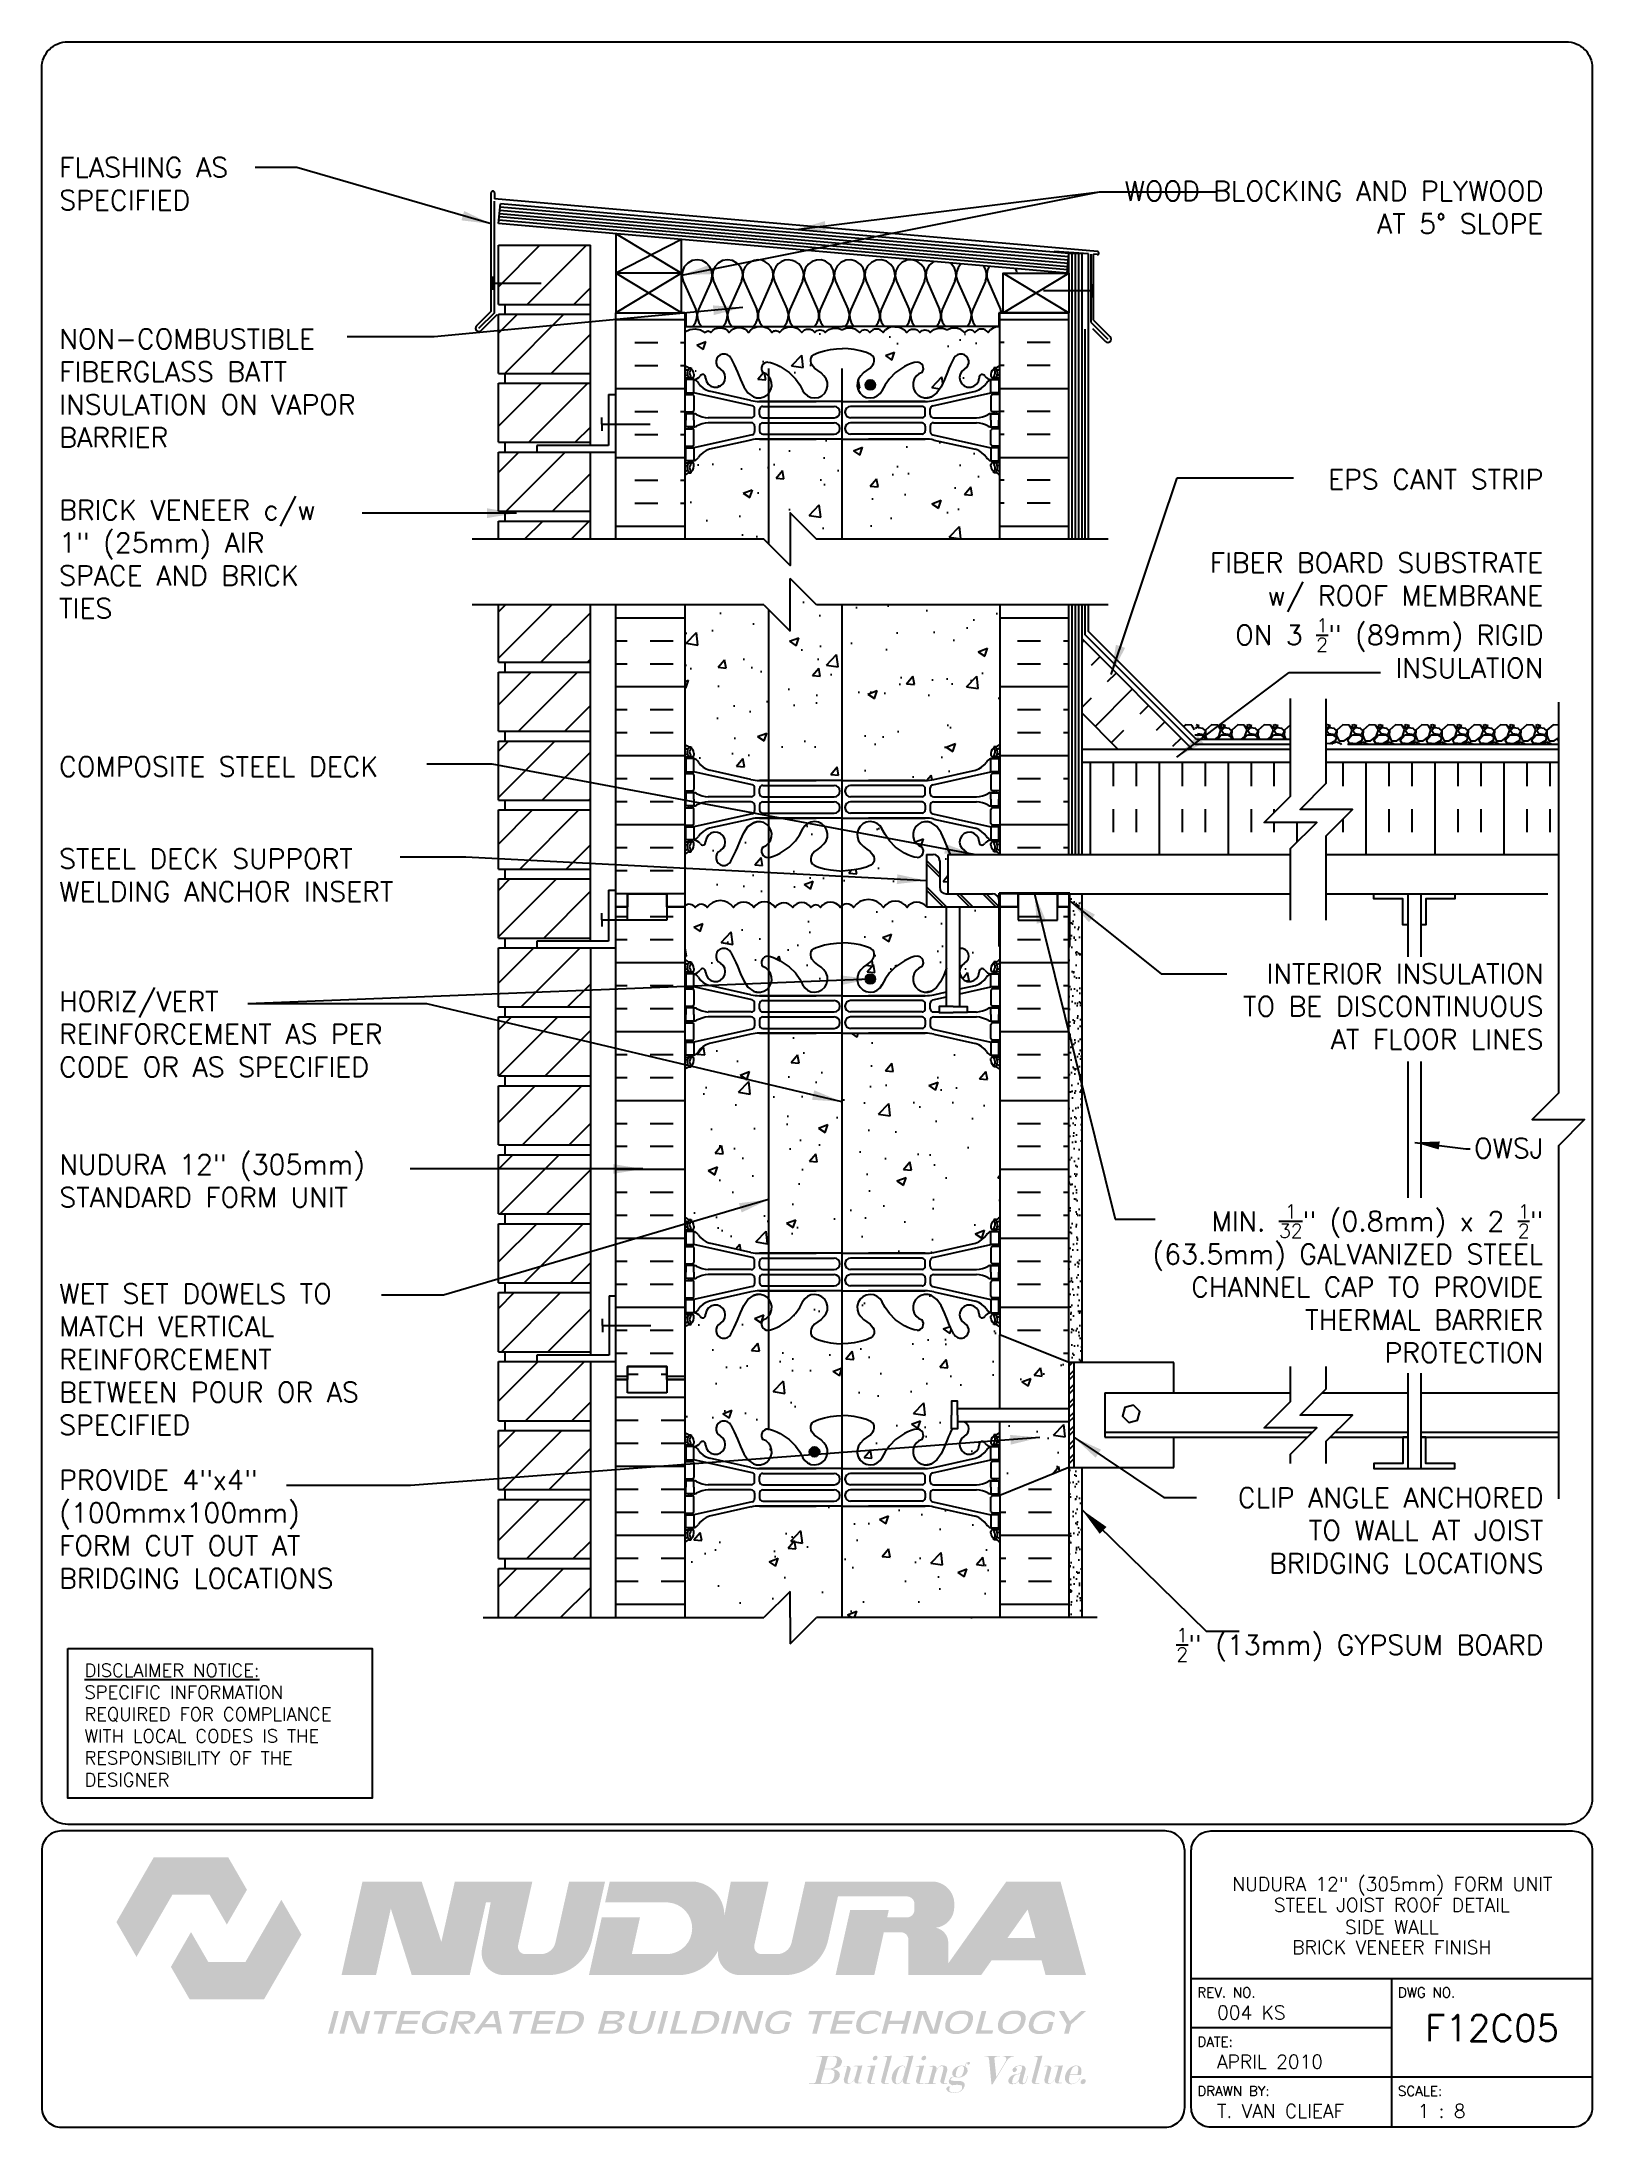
# Paper-space layout 'F12C05' of a CAD drawing. Header units: inches. Extents: x 0.42 to 7.8, y 0.49 to 10.41.
# The model-space entities are those that its viewports show. They can reach past a viewport. Long polylines and large blocks are cut down to what shows.
import ezdxf
from ezdxf.enums import TextEntityAlignment as Align

# ---------------------------------------------------------------- set-up
doc = ezdxf.new("R2010")
doc.units = ezdxf.units.IN
doc.header["$LTSCALE"] = 0.5
doc.header["$MEASUREMENT"] = 0
doc.linetypes.add('DASHED2', pattern=[0.375, 0.25, -0.125])
for name, color, linetype in [('HATCH', 12, 'Continuous'), ('line25', 2, 'Continuous'), ('LINE3', 3, 'Continuous'), ('LINE50', 5, 'Continuous'), ('LINE9', 9, 'Continuous'), ('LOGO', 7, 'Continuous'), ('TBK_LINE65', 3, 'Continuous'), ('TBK_TEXT', 4, 'Continuous'), ('TEXT', 4, 'Continuous'), ('Web_Edge', 9, 'Continuous')]:
    doc.layers.add(name, color=color, linetype=linetype)
doc.styles.add('DIM', font='romans.shx', dxfattribs={"width": 0.7})
doc.styles.add('ROMANS', font='romans.shx', dxfattribs={"height": 1.125})
doc.dimstyles.new('ext_12', dxfattribs={"dimscale": 12, "dimtxt": 0.09375, "dimasz": 0.09375, "dimexe": 0.09375, "dimexo": 0.0625, "dimgap": 0.0625, "dimtad": 1, "dimdec": 1, "dimzin": 3, "dimdsep": 46, "dimlunit": 4, "dimtxsty": 'DIM', "dimcen": 0.09, "dimdle": 0.09375, "dimclrt": 4, "dimadec": 0, "dimazin": 0, "dimtfac": 1, "dimtdec": 1, "dimtmove": 2, "dimatfit": 3, "dimfxl": 1, "dimfrac": 2, "dimtolj": 1, "dimtzin": 0, "dimarcsym": 0})
pattern_1 = [(37.5, (-113.94066, 24.64096), (-0.01574834, 0.48170594), [0, -0.38, 0, -0.425, 0, -0.40625]), (7.5, (-113.94066, 24.64096), (0.4424442, 0.7055365), [0, -0.205, 0, -0.3425, 0, -0.13125]), (327.5, (-114.24816, 24.64096), (0.77853547, 0.00141476), [0, -0.125, 0, -0.45, 0, -0.5875]), (317.5, (-114.24816, 24.64096), (0.75153165, 0.2194189), [0, -0.0625, 0, -0.295, 0, -0.3375])]
pattern_2 = [(50, (0, 0), (3.5863, -0.31376), [0.375, -4.125]), (355, (0, 0), (-0.693757, 3.76096), [0.3, -3.3]), (100.4514, (0.299, -0.026), (2.892544, 3.4472), [0.3187, -3.50571]), (46.1842, (0, 1), (5.336207, -0.827596), [0.5625, -6.1875]), (96.6356, (0.4447, 0.931), (4.67331, 4.87059), [0.47805, -5.25857]), (351.1842, (0, 1), (4.67331, 4.87059), [0.45, -4.95]), (21, (0.5, 0.75), (2.984535, -2.013094), [0.375, -4.125]), (326, (0.5, 0.75), (1.216577, 3.62575), [0.3, -3.3]), (71.4514, (0.7487, 0.5822), (4.201112, 1.612656), [0.3187, -3.50571]), (37.5, (0, 0), (0.0607993, 1.6644693), [0, -3.26, 0, -3.35, 0, -3.3125]), (7.5, (0, 0), (1.315348, 1.9720586), [0, -1.91, 0, -3.185, 0, -1.2625]), (327.5, (-1.115, 0), (2.669112, -0.1127744), [0, -1.25, 0, -3.9, 0, -5.175]), (317.5, (-1.615, 0), (2.915931, 0.500525), [0, -1.625, 0, -2.59, 0, -3.675])]

psp = doc.layouts.new('F12C05')

# ---------------------------------------------------------------- texts
at = {"layer": 'TBK_TEXT', "color": 7, "style": 'ROMANS'}
for s, p in [('REV. NO.', (5.9215, 1.107)), ('DWG NO.', (6.876, 1.107)), ('DATE:', (5.9215, 0.8726)), ('DRAWN BY:', (5.9215, 0.6382)), ('SCALE:', (6.876, 0.6382))]:
    psp.add_text(s, height=0.04688, dxfattribs=at).set_placement(p)
at = {"layer": 'TEXT', "insert": (0.6237, 2.6948), "char_height": 0.0625, "width": 1.41371, "attachment_point": 1, "style": 'ROMANS'}
psp.add_mtext('{\\Fromans.shx|c1;\\LDISCLAIMER NOTICE:\\l\\PSPECIFIC INFORMATION REQUIRED FOR COMPLIANCE WITH LOCAL CODES IS THE RESPONSIBILITY OF THE DESIGNER}', dxfattribs=at)

msp = doc.modelspace()

# ---------------------------------------------------------------- texts
at = {"layer": 'TEXT', "char_height": 0.75, "style": 'ROMANS'}
for s, insert, width, attachment_point in [('FLASHING AS \\PSPECIFIED', (236.504, 303.647), 8.7776, 1), ('\\A1;WOOD BLOCKING AND PLYWOOD \\PAT 5%%D SLOPE', (293.017, 302.75), 17.3954, 3), ('NON-COMBUSTIBLE\\PFIBERGLASS BATT INSULATION ON VAPOR BARRIER', (236.504, 297.117), 12.44051, 1), ('\\A1;EPS CANT STRIP', (293.017, 291.772), 9.59335, 3), ('BRICK VENEER c/w^I\\P1" (25mm) AIR SPACE AND BRICK TIES', (236.498, 290.608), 12.44051, 1), ('\\A1;FIBER BOARD SUBSTRATE\\Pw/ ROOF MEMBRANE \\PON 3 {\\H0.7x;\\S1/2;}" (89mm) RIGID \\PINSULATION', (293.017, 288.596), 26.1134, 3), ('COMPOSITE STEEL DECK', (236.498, 280.836), 14.65126, 1), ('STEEL DECK SUPPORT WELDING ANCHOR INSERT', (236.498, 277.327), 14.65126, 1), ('\\A1;INTERIOR INSULATION TO BE DISCONTINUOUS AT FLOOR LINES', (293.025, 271.329), 13.00001, 6), ('HORIZ/VERT REINFORCEMENT AS PER CODE OR AS SPECIFIED', (236.498, 271.901), 14.65126, 1), ('\\A1;OWSJ', (293.015, 265.929), 12.22718, 6), ('NUDURA 12" (305mm) STANDARD FORM UNIT', (236.505, 265.685), 13.12656, 1), ('\\A1;MIN. {\\H0.7x;\\S1/32;}" (0.8mm) x 2 {\\H0.7x;\\S1/2;}" (63.5mm) GALVANIZED STEEL CHANNEL CAP TO PROVIDE THERMAL BARRIER PROTECTION  ', (293.014, 260.776), 16.71576, 6), ('\\A1;{\\C4;WET SET DOWELS TO MATCH VERTICAL REINFORCEMENT BETWEEN POUR OR AS SPECIFIED}', (236.498, 260.768), 12.44051, 1), ('\\A1;{\\C4;PROVIDE 4"x4" (100mmx100mm) FORM CUT OUT AT BRIDGING LOCATIONS}', (236.498, 253.675), 12.44051, 1), ('\\A1;CLIP ANGLE ANCHORED TO WALL AT JOIST BRIDGING LOCATIONS', (293.025, 251.38), 13.81115, 6), ('\\A1;{\\H0.7x;\\S1/2;}" (13mm) GYPSUM BOARD', (293.025, 247.021), 13.81115, 6)]:
    msp.add_mtext(s, dxfattribs=dict(at, insert=insert, width=width, attachment_point=attachment_point))

# ---------------------------------------------------------------- blocks, each defined once
blk = doc.blocks.new('TITLEBLOCK-Tag')
at = {"style": 'ROMANS'}
for tag, height, p in [('TITLE_LINE_1', 0.0625, (0.927, -0.1328)), ('TITLE_LINE_2', 0.0625, (0.9294, -0.2258)), ('CENTRE-LINE-3', 0.0625, (0.927, -0.3246)), ('TITLE_LINE_4', 0.0625, (0.927, -0.4299)), ('TITLE_LINE_5', 0.0625, (0.927, -0.526)), ('DWG', 0.125, (1.4043, -0.9102))]:
    blk.add_attdef(tag, text='', height=height, dxfattribs=at).set_placement(p, align=Align.MIDDLE_CENTER)
for tag, p in [('LATEST_REVISION', (0.0954, -0.8366)), ('REVISION_DATE', (0.0954, -1.071)), ('DRAWN_BY', (0.0954, -1.3053)), ('SCALE', (1.0499, -1.3053))]:
    blk.add_attdef(tag, text='', height=0.0469, dxfattribs=at).set_placement(p, align=Align.MIDDLE_LEFT)

# ---------------------------------------------------------------- hatches: boundary and pattern name
at = {"layer": 'HATCH'}
h = msp.add_hatch(dxfattribs=at)
h.set_pattern_fill('ANSI31', color=256, scale=10, style=0)
h.set_pattern_definition([(45, (254.4423, 289.33), (-0.883883, 0.883883), [])])
h.paths.add_polyline_path([(256.73, 289.804), (253.23, 289.804), (253.23, 289.115), (256.73, 289.115)])
h.paths.add_polyline_path([(256.73, 292.429), (253.23, 292.429), (253.23, 290.179), (256.73, 290.179)])
h.paths.add_polyline_path([(256.73, 295.054), (253.23, 295.054), (253.23, 292.804), (256.73, 292.804)])
h.paths.add_polyline_path([(256.73, 297.679), (253.23, 297.679), (253.23, 295.429), (256.73, 295.429)])
h.paths.add_polyline_path([(256.73, 300.304), (253.23, 300.304), (253.23, 298.054), (256.73, 298.054)])
h.paths.add_polyline_path([(256.73, 286.615), (253.23, 286.615), (253.23, 284.431), (256.731, 284.431)])
h.paths.add_polyline_path([(256.731, 284.056), (253.23, 284.056), (253.23, 281.806), (256.731, 281.806)])
h.paths.add_polyline_path([(256.732, 281.431), (253.23, 281.431), (253.23, 279.181), (256.732, 279.181)])
h.paths.add_polyline_path([(256.733, 265.681), (253.23, 265.681), (253.23, 263.431), (256.733, 263.431)])
h.paths.add_polyline_path([(256.733, 268.306), (253.23, 268.306), (253.23, 266.056), (256.733, 266.056)])
h.paths.add_polyline_path([(256.734, 270.931), (253.23, 270.931), (253.23, 268.681), (256.733, 268.681)])
h.paths.add_polyline_path([(256.734, 273.556), (253.23, 273.556), (253.23, 271.306), (256.734, 271.306)])
h.paths.add_polyline_path([(256.733, 276.181), (253.23, 276.181), (253.23, 273.931), (256.734, 273.931)])
h.paths.add_polyline_path([(256.733, 278.806), (253.23, 278.806), (253.23, 276.556), (256.733, 276.556)])
h.paths.add_polyline_path([(256.731, 252.556), (253.23, 252.556), (253.23, 250.306), (256.73, 250.306)])
h.paths.add_polyline_path([(256.73, 249.931), (253.23, 249.931), (253.23, 248.058), (256.73, 248.058)])
h.paths.add_polyline_path([(256.731, 255.181), (253.23, 255.181), (253.23, 252.931), (256.731, 252.931)])
h.paths.add_polyline_path([(256.731, 257.806), (254.692, 257.806), (253.23, 257.806), (253.23, 255.556), (256.731, 255.556)])
h.paths.add_polyline_path([(256.732, 260.431), (253.23, 260.431), (253.23, 258.181), (256.732, 258.181)])
h.paths.add_polyline_path([(256.732, 263.056), (253.23, 263.056), (253.23, 260.806), (256.732, 260.806)])
h = msp.add_hatch(dxfattribs=at)
h.set_pattern_fill('INSUL', color=256, scale=7, style=0)
h.set_pattern_definition([(0, (-2665.8342, -117.2694), (0, 2.625), []), (0, (-2665.8342, -116.3944), (0, 2.625), [0.875, -0.875]), (0, (-2665.8342, -115.5194), (0, 2.625), [0.875, -0.875])])
h.paths.add_polyline_path([(257.702, 289.115), (260.327, 289.115), (260.327, 297.74), (259.64, 297.74), (259.64, 298.24), (258.14, 298.24), (258.14, 297.74), (257.702, 297.74)])
h = msp.add_hatch(dxfattribs=at)
h.set_pattern_fill('INSUL', color=256, scale=7, style=0)
h.set_pattern_definition([(180, (3198.489, -117.2694), (0, 2.625), []), (180, (3198.489, -116.3944), (0, 2.625), [0.875, -0.875]), (180, (3198.489, -115.5194), (0, 2.625), [0.875, -0.875])])
h.paths.add_polyline_path([(272.327, 289.115), (274.952, 289.115), (274.952, 297.74), (274.515, 297.74), (274.515, 298.24), (273.015, 298.24), (273.015, 297.74), (272.327, 297.74)])
h = msp.add_hatch(dxfattribs=at)
h.set_pattern_fill('AR-CONC', color=256, scale=0.5)
h.set_pattern_definition(pattern_2)
edge = h.paths.add_edge_path()
edge.add_arc((271.161, 295.27), 0.375, 120.13247, 357.07629)
edge.add_arc((271.647, 295.275), 0.113, 25.94306, 192.18443, ccw=False)
edge.add_arc((272.024, 295.544), 0.352, 218.46686, 263.87092)
edge.add_line((271.986, 295.194), (272.091, 295.194))
edge.add_line((272.091, 295.194), (272.091, 295.264))
edge.add_line((272.091, 295.264), (272.044, 295.264))
edge.add_arc((272.044, 295.326), 0.0625, 180, 270, ccw=False)
edge.add_line((271.981, 295.326), (271.981, 295.394))
edge.add_arc((272.231, 295.394), 0.25, 124.0558, 180, ccw=False)
edge.add_line((272.091, 295.601), (272.091, 295.643))
edge.add_line((272.091, 295.643), (272.181, 295.643))
edge.add_arc((271.981, 296.101), 0.5, 293.57818, 313.78911)
edge.add_line((272.327, 295.74), (272.327, 297.206))
edge.add_arc((272.299, 296.69), 0.517, 86.88069, 145)
edge.add_arc((271.626, 296.811), 0.305, 35, 145)
edge.add_arc((271.183, 296.851), 0.236, 35, 145)
edge.add_arc((270.589, 296.603), 0.554, 43.72941, 118.17303)
edge.add_arc((270.066, 296.603), 0.554, 61.82697, 136.27059)
edge.add_arc((269.472, 296.851), 0.236, 35, 145)
edge.add_arc((269.029, 296.811), 0.305, 35, 145)
edge.add_arc((268.355, 296.69), 0.517, 35, 93.11931)
edge.add_arc((268.299, 296.69), 0.517, 86.88069, 145)
edge.add_arc((267.626, 296.811), 0.305, 35, 145)
edge.add_arc((267.183, 296.851), 0.236, 35, 145)
edge.add_arc((266.589, 296.603), 0.554, 43.72941, 118.17303)
edge.add_arc((266.066, 296.603), 0.554, 61.82697, 136.27059)
edge.add_arc((265.472, 296.851), 0.236, 35, 145)
edge.add_arc((265.029, 296.811), 0.305, 35, 145)
edge.add_arc((264.355, 296.69), 0.517, 35, 145)
edge.add_arc((263.791, 296.887), 0.172, 35, 145)
edge.add_arc((263.203, 296.673), 0.546, 35, 145)
edge.add_arc((262.386, 296.727), 0.451, 35, 145)
edge.add_arc((261.669, 296.743), 0.423, 35, 145)
edge.add_arc((261.213, 296.909), 0.135, 35, 145)
edge.add_arc((260.697, 296.459), 0.665, 52.46756, 123.77554)
edge.add_line((260.327, 297.011), (260.327, 295.74))
edge.add_arc((260.673, 296.101), 0.5, 226.21089, 246.42182)
edge.add_line((260.473, 295.643), (260.563, 295.643))
edge.add_line((260.563, 295.643), (260.563, 295.601))
edge.add_arc((260.423, 295.394), 0.25, 0, 55.9442, ccw=False)
edge.add_line((260.673, 295.394), (260.673, 295.326))
edge.add_arc((260.611, 295.326), 0.0625, -90, 0, ccw=False)
edge.add_line((260.611, 295.264), (260.563, 295.264))
edge.add_line((260.563, 295.264), (260.563, 295.194))
edge.add_line((260.563, 295.194), (260.668, 295.194))
edge.add_arc((260.631, 295.544), 0.352, 276.12908, 321.53314)
edge.add_arc((261.008, 295.275), 0.113, -12.18443, 154.05694, ccw=False)
edge.add_arc((261.493, 295.27), 0.375, 182.92371, 419.86753)
edge.add_arc((261.813, 295.864), 0.3, 27.59697, 243.94252, ccw=False)
edge.add_spline(control_points=[(262.079, 296.003), (262.165, 295.836), (262.418, 295.346), (262.612, 294.665), (262.938, 294.535)], knot_values=[0, 0, 0, 0, 0.579211, 1.703896, 1.703896, 1.703896, 1.703896], degree=3, periodic=0)
edge.add_spline(control_points=[(262.938, 294.535), (262.988, 294.515), (263.042, 294.502), (263.099, 294.494)], knot_values=[1.703896, 1.703896, 1.703896, 1.703896, 1.875321, 1.875321, 1.875321, 1.875321], degree=3, periodic=0)
edge.add_arc((263.14, 294.992), 0.5, 265.29258, 431.79367)
edge.add_arc((263.486, 295.617), 0.242, 90, 218.23271, ccw=False)
edge.add_spline(control_points=[(263.486, 295.859), (263.607, 295.861), (264.426, 295.51), (264.672, 295.063), (264.811, 294.783)], knot_values=[0.038125, 0.038125, 0.038125, 0.038125, 0.320663, 1.237398, 1.237398, 1.237398, 1.237398], degree=3, periodic=0)
edge.add_arc((265.265, 294.992), 0.5, 204.81899, 404.18751)
edge.add_spline(control_points=[(265.623, 295.341), (265.516, 295.504), (265.156, 295.595), (265.079, 296.09), (265.627, 296.326), (266.031, 296.354), (266.327, 296.375)], knot_values=[0.229407, 0.229407, 0.229407, 0.229407, 0.844432, 1.128849, 1.464331, 2.389004, 2.389004, 2.389004, 2.389004], degree=3, periodic=0)
edge.add_spline(control_points=[(266.327, 296.375), (266.624, 296.354), (267.027, 296.326), (267.576, 296.09), (267.499, 295.595), (267.139, 295.504), (267.031, 295.341)], knot_values=[0.229407, 0.229407, 0.229407, 0.229407, 1.15408, 1.489562, 1.773979, 2.389004, 2.389004, 2.389004, 2.389004], degree=3, periodic=0)
edge.add_arc((267.39, 294.992), 0.5, 135.81249, 335.18101)
edge.add_spline(control_points=[(267.844, 294.783), (267.983, 295.063), (268.228, 295.51), (269.048, 295.861), (269.169, 295.859)], knot_values=[0.038125, 0.038125, 0.038125, 0.038125, 0.95486, 1.237398, 1.237398, 1.237398, 1.237398], degree=3, periodic=0)
edge.add_arc((269.169, 295.617), 0.242, -38.23271, 90, ccw=False)
edge.add_arc((269.515, 294.992), 0.5, 108.20633, 274.70742)
edge.add_spline(control_points=[(269.556, 294.494), (269.613, 294.502), (269.667, 294.515), (269.717, 294.535)], knot_values=[1.703896, 1.703896, 1.703896, 1.703896, 1.875321, 1.875321, 1.875321, 1.875321], degree=3, periodic=0)
edge.add_spline(control_points=[(269.717, 294.535), (270.042, 294.665), (270.237, 295.346), (270.49, 295.836), (270.576, 296.003)], knot_values=[0, 0, 0, 0, 1.124685, 1.703896, 1.703896, 1.703896, 1.703896], degree=3, periodic=0)
edge.add_arc((270.841, 295.864), 0.3, -63.94252, 153.03752, ccw=False)
h.paths.add_polyline_path([(272.091, 277.257, -0.249069), (271.981, 277.464), (271.981, 277.531, -0.414214), (272.044, 277.594), (272.091, 277.594), (272.091, 277.664), (271.986, 277.664, 0.200746), (271.749, 277.533, -0.886605), (271.536, 277.606, 1.679912), (270.973, 277.263, -0.176523), (271.115, 277.115), (272.327, 277.115), (272.327, 277.118, 0.088426), (272.181, 277.215), (272.091, 277.215)])
edge = h.paths.add_edge_path()
edge.add_line((270.296, 275.115), (269.532, 275.115))
edge.add_arc((269.168, 274.834), 0.46, 37.60838, 145)
edge.add_arc((268.339, 274.782), 0.552, 35, 145)
edge.add_arc((267.317, 274.699), 0.696, 35, 145)
edge.add_arc((266.497, 274.923), 0.305, 35, 145)
edge.add_arc((265.87, 274.834), 0.461, 35, 145)
edge.add_arc((265.311, 274.972), 0.22, 35, 145)
edge.add_arc((264.783, 274.855), 0.425, 35, 145)
edge.add_arc((264.102, 274.865), 0.406, 35, 145)
edge.add_arc((263.361, 274.813), 0.498, 35, 145)
edge.add_arc((262.567, 274.828), 0.471, 35, 145)
edge.add_arc((261.681, 274.748), 0.61, 35, 145)
edge.add_arc((260.951, 274.937), 0.281, 35, 145)
edge.add_arc((260.494, 274.94), 0.276, 35, 127.30731)
edge.add_line((260.327, 275.159), (260.327, 275.118))
edge.add_line((260.327, 275.118), (260.327, 273.423))
edge.add_line((260.327, 273.423), (260.327, 273.118))
edge.add_arc((260.673, 273.479), 0.5, 226.21089, 246.42182)
edge.add_line((260.473, 273.02), (260.563, 273.02))
edge.add_line((260.563, 273.02), (260.563, 272.979))
edge.add_arc((260.423, 272.771), 0.25, 0, 55.9442, ccw=False)
edge.add_line((260.673, 272.771), (260.673, 272.704))
edge.add_arc((260.611, 272.704), 0.0625, -90, 0, ccw=False)
edge.add_line((260.611, 272.641), (260.563, 272.641))
edge.add_line((260.563, 272.641), (260.563, 272.571))
edge.add_line((260.563, 272.571), (260.668, 272.571))
edge.add_arc((260.631, 272.921), 0.352, 276.12908, 321.53314)
edge.add_arc((261.008, 272.653), 0.113, -12.18443, 154.05694, ccw=False)
edge.add_arc((261.493, 272.648), 0.375, 182.92371, 419.86753)
edge.add_arc((261.813, 273.242), 0.3, 27.59697, 243.94252, ccw=False)
edge.add_spline(control_points=[(262.079, 273.381), (262.165, 273.214), (262.418, 272.724), (262.612, 272.043), (262.938, 271.912)], knot_values=[0, 0, 0, 0, 0.579211, 1.703896, 1.703896, 1.703896, 1.703896], degree=3, periodic=0)
edge.add_spline(control_points=[(262.938, 271.912), (262.988, 271.892), (263.042, 271.88), (263.099, 271.872)], knot_values=[1.703896, 1.703896, 1.703896, 1.703896, 1.875321, 1.875321, 1.875321, 1.875321], degree=3, periodic=0)
edge.add_arc((263.14, 272.37), 0.5, 265.29258, 431.79367)
edge.add_arc((263.486, 272.995), 0.242, 90, 218.23271, ccw=False)
edge.add_spline(control_points=[(263.486, 273.237), (263.607, 273.239), (264.426, 272.887), (264.672, 272.44), (264.811, 272.16)], knot_values=[0.038125, 0.038125, 0.038125, 0.038125, 0.320663, 1.237398, 1.237398, 1.237398, 1.237398], degree=3, periodic=0)
edge.add_arc((265.265, 272.37), 0.5, 204.81899, 404.18751)
edge.add_spline(control_points=[(265.623, 272.718), (265.516, 272.881), (265.156, 272.972), (265.079, 273.468), (265.627, 273.703), (266.031, 273.732), (266.327, 273.753)], knot_values=[0.229407, 0.229407, 0.229407, 0.229407, 0.844432, 1.128849, 1.464331, 2.389004, 2.389004, 2.389004, 2.389004], degree=3, periodic=0)
edge.add_spline(control_points=[(266.327, 273.753), (266.624, 273.732), (267.027, 273.703), (267.576, 273.468), (267.499, 272.972), (267.139, 272.881), (267.031, 272.718)], knot_values=[0.229407, 0.229407, 0.229407, 0.229407, 1.15408, 1.489562, 1.773979, 2.389004, 2.389004, 2.389004, 2.389004], degree=3, periodic=0)
edge.add_arc((267.39, 272.37), 0.5, 135.81249, 335.18101)
edge.add_spline(control_points=[(267.844, 272.16), (267.983, 272.44), (268.228, 272.887), (269.048, 273.239), (269.169, 273.237)], knot_values=[0.038125, 0.038125, 0.038125, 0.038125, 0.95486, 1.237398, 1.237398, 1.237398, 1.237398], degree=3, periodic=0)
edge.add_arc((269.169, 272.995), 0.242, -38.23271, 90, ccw=False)
edge.add_arc((269.515, 272.37), 0.5, 108.20633, 274.70742)
edge.add_spline(control_points=[(269.556, 271.872), (269.613, 271.88), (269.667, 271.892), (269.717, 271.912)], knot_values=[1.703896, 1.703896, 1.703896, 1.703896, 1.875321, 1.875321, 1.875321, 1.875321], degree=3, periodic=0)
edge.add_spline(control_points=[(269.717, 271.912), (270.022, 272.035), (270.154, 272.438), (270.296, 272.79)], knot_values=[0.648708, 0.648708, 0.648708, 0.648708, 1.703896, 1.703896, 1.703896, 1.703896], degree=3, periodic=0)
edge.add_line((270.296, 272.79), (270.296, 275.115))
h = msp.add_hatch(dxfattribs=at)
h.set_pattern_fill('AR-CONC', color=256, scale=0.5)
h.set_pattern_definition(pattern_2)
h.paths.add_polyline_path([(272.327, 291.548, 0.088416), (272.181, 291.645), (272.091, 291.645), (272.091, 291.687, -0.249069), (271.981, 291.894), (271.981, 291.961, -0.414214), (272.044, 292.024), (272.091, 292.024), (272.091, 292.094), (271.986, 292.094, -0.155529), (271.811, 292.228, 0.180914), (271.393, 292.539), (269.812, 292.892, 0.054974), (269.485, 292.928), (266.327, 292.928), (263.169, 292.928, 0.054974), (262.843, 292.892), (261.262, 292.539, 0.180914), (260.844, 292.228, -0.155529), (260.668, 292.094), (260.563, 292.094), (260.563, 292.024), (260.611, 292.024, -0.414214), (260.673, 291.961), (260.673, 291.894, -0.249069), (260.563, 291.687), (260.563, 291.645), (260.473, 291.645, 0.088416), (260.327, 291.548), (260.327, 289.115), (263.341, 289.115), (264.341, 288.115), (264.341, 290.115), (265.341, 289.115), (272.327, 289.115)])
h = msp.add_hatch(dxfattribs=at)
h.set_pattern_fill('AR-CONC', color=256, scale=0.5)
h.set_pattern_definition(pattern_2)
h.paths.add_polyline_path([(272.327, 286.615), (265.341, 286.615), (264.341, 287.615), (264.341, 285.615), (263.341, 286.615), (260.327, 286.615), (260.327, 281.31, 0.088416), (260.473, 281.213), (260.563, 281.213), (260.563, 281.171, -0.249069), (260.673, 280.964), (260.673, 280.896, -0.414214), (260.611, 280.834), (260.563, 280.834), (260.563, 280.764), (260.668, 280.764, -0.155529), (260.844, 280.63, 0.180914), (261.262, 280.318), (262.843, 279.965, 0.054974), (263.169, 279.929), (266.327, 279.929), (269.485, 279.929, 0.054974), (269.812, 279.965), (271.393, 280.318, 0.180914), (271.811, 280.63, -0.155529), (271.986, 280.764), (272.091, 280.764), (272.091, 280.834), (272.044, 280.834, -0.414214), (271.981, 280.896), (271.981, 280.964, -0.249069), (272.091, 281.171), (272.091, 281.213), (272.181, 281.213, 0.088422), (272.327, 281.31)])
h = msp.add_hatch(dxfattribs=at)
h.set_pattern_fill('INSUL', color=256, scale=7, style=0)
h.paths.add_polyline_path([(260.327, 286.615), (257.702, 286.615), (257.702, 275.118), (258.14, 275.118), (258.14, 275.618), (259.64, 275.618), (259.64, 275.118), (260.327, 275.118)])
h.paths.add_polyline_path([(274.952, 286.615), (272.327, 286.615), (272.327, 277.115), (274.952, 277.115)])
h = msp.add_hatch(dxfattribs=at)
h.set_pattern_fill('INSUL', color=256, scale=7, angle=45, style=0)
h.set_pattern_definition([(45, (168.1492, 122.214), (-1.856155, 1.856155), []), (45, (167.5305, 122.8327), (-1.856155, 1.856155), [0.875, -0.875]), (45, (166.9118, 123.4515), (-1.856155, 1.856155), [0.875, -0.875])])
h.paths.add_polyline_path([(276.701, 281.24), (279.529, 281.24), (275.452, 285.317), (275.452, 282.488)])
h = msp.add_hatch(dxfattribs=at)
h.set_pattern_fill('INSUL', color=256, scale=7, angle=90, style=0)
h.set_pattern_definition([(90, (168.1492, 122.214), (-2.625, 2e-16), []), (90, (167.2742, 122.214), (-2.625, 2e-16), [0.875, -0.875]), (90, (166.3992, 122.214), (-2.625, 2e-16), [0.875, -0.875])])
h.paths.add_polyline_path([(283.39, 279.334), (283.39, 280.615), (275.452, 280.615), (275.452, 277.115), (283.39, 277.115), (283.39, 277.334), (284.39, 278.334), (282.39, 278.334)])
h.paths.add_polyline_path([(284.755, 280.615), (284.755, 279.825), (283.755, 278.825), (285.755, 278.825), (284.755, 277.825), (284.755, 277.115), (293.592, 277.115), (293.592, 280.615)])
h = msp.add_hatch(dxfattribs=at)
h.set_pattern_fill('AR-CONC', color=256, scale=0.5)
h.set_pattern_definition(pattern_2)
h.paths.add_polyline_path([(272.327, 268.925, 0.088414), (272.181, 269.023), (272.091, 269.023), (272.091, 269.064, -0.249069), (271.981, 269.271), (271.981, 269.339, -0.414214), (272.044, 269.401), (272.091, 269.401), (272.091, 269.471), (271.986, 269.471, -0.168672), (271.8, 269.621, 0.17445), (271.393, 269.917), (269.812, 270.27, 0.054974), (269.485, 270.306), (266.327, 270.306), (263.169, 270.306, 0.054974), (262.843, 270.27), (261.262, 269.917, 0.17445), (260.854, 269.621, -0.168672), (260.668, 269.471), (260.563, 269.471), (260.563, 269.401), (260.611, 269.401, -0.414214), (260.673, 269.339), (260.673, 269.271, -0.249069), (260.563, 269.064), (260.563, 269.023), (260.473, 269.023, 0.088416), (260.327, 268.925), (260.327, 263.31, 0.088416), (260.473, 263.213), (260.563, 263.213), (260.563, 263.171, -0.249069), (260.673, 262.964), (260.673, 262.896, -0.414214), (260.611, 262.834), (260.563, 262.834), (260.563, 262.764), (260.668, 262.764, -0.168672), (260.854, 262.614, 0.17445), (261.262, 262.318), (262.843, 261.965, 0.054974), (263.169, 261.929), (266.327, 261.929), (269.485, 261.929, 0.054974), (269.812, 261.965), (271.393, 262.318, 0.17445), (271.8, 262.614, -0.168672), (271.986, 262.764), (272.091, 262.764), (272.091, 262.834), (272.044, 262.834, -0.414214), (271.981, 262.896), (271.981, 262.964, -0.249069), (272.091, 263.171), (272.091, 263.213), (272.181, 263.213, 0.088412), (272.327, 263.31)])
edge = h.paths.add_edge_path()
edge.add_line((269.532, 277.115), (269.782, 277.115))
edge.add_arc((269.782, 276.865), 0.25, 0, 90, ccw=False)
edge.add_line((270.032, 276.865), (270.032, 275.865))
edge.add_arc((270.282, 275.865), 0.25, 180, 270)
edge.add_line((270.282, 275.615), (270.346, 275.615))
edge.add_line((270.346, 275.615), (270.346, 277.115))
edge.add_line((270.346, 277.115), (270.444, 277.115))
edge.add_spline(control_points=[(270.444, 277.115), (270.403, 277.199), (270.203, 277.631), (270.042, 278.192), (269.717, 278.323)], knot_values=[0.298239, 0.298239, 0.298239, 0.298239, 0.579211, 1.703896, 1.703896, 1.703896, 1.703896], degree=3, periodic=0)
edge.add_spline(control_points=[(269.717, 278.323), (269.667, 278.343), (269.613, 278.355), (269.556, 278.364)], knot_values=[1.703896, 1.703896, 1.703896, 1.703896, 1.875321, 1.875321, 1.875321, 1.875321], degree=3, periodic=0)
edge.add_arc((269.515, 277.865), 0.5, 85.29258, 251.79367)
edge.add_arc((269.169, 277.241), 0.242, -90, 38.23271, ccw=False)
edge.add_spline(control_points=[(269.169, 276.999), (269.048, 276.997), (268.228, 277.348), (267.983, 277.795), (267.844, 278.075)], knot_values=[0.038125, 0.038125, 0.038125, 0.038125, 0.320663, 1.237398, 1.237398, 1.237398, 1.237398], degree=3, periodic=0)
edge.add_arc((267.39, 277.865), 0.5, 24.81899, 224.18751)
edge.add_spline(control_points=[(267.031, 277.517), (267.139, 277.354), (267.499, 277.263), (267.576, 276.768), (267.027, 276.532), (266.624, 276.503), (266.327, 276.482)], knot_values=[0.229407, 0.229407, 0.229407, 0.229407, 0.844432, 1.128849, 1.464331, 2.389004, 2.389004, 2.389004, 2.389004], degree=3, periodic=0)
edge.add_spline(control_points=[(266.327, 276.482), (266.031, 276.503), (265.627, 276.532), (265.079, 276.768), (265.156, 277.263), (265.516, 277.354), (265.623, 277.517)], knot_values=[0.229407, 0.229407, 0.229407, 0.229407, 1.15408, 1.489562, 1.773979, 2.389004, 2.389004, 2.389004, 2.389004], degree=3, periodic=0)
edge.add_arc((265.265, 277.865), 0.5, 315.81249, 515.18101)
edge.add_spline(control_points=[(264.811, 278.075), (264.672, 277.795), (264.426, 277.348), (263.607, 276.997), (263.486, 276.999)], knot_values=[0.038125, 0.038125, 0.038125, 0.038125, 0.95486, 1.237398, 1.237398, 1.237398, 1.237398], degree=3, periodic=0)
edge.add_arc((263.486, 277.241), 0.242, 141.76729, 270, ccw=False)
edge.add_arc((263.14, 277.865), 0.5, 288.20633, 454.70742)
edge.add_spline(control_points=[(263.099, 278.364), (263.042, 278.355), (262.988, 278.343), (262.938, 278.323)], knot_values=[1.703896, 1.703896, 1.703896, 1.703896, 1.875321, 1.875321, 1.875321, 1.875321], degree=3, periodic=0)
edge.add_spline(control_points=[(262.938, 278.323), (262.612, 278.192), (262.418, 277.512), (262.165, 277.021), (262.079, 276.855)], knot_values=[0, 0, 0, 0, 1.124685, 1.703896, 1.703896, 1.703896, 1.703896], degree=3, periodic=0)
edge.add_arc((261.813, 276.994), 0.3, 116.05748, 333.22656, ccw=False)
edge.add_arc((261.493, 277.587), 0.375, 300.13247, 537.07629)
edge.add_arc((261.008, 277.583), 0.113, -154.05694, 12.18443, ccw=False)
edge.add_arc((260.631, 277.314), 0.352, 38.46686, 83.87092)
edge.add_line((260.668, 277.664), (260.563, 277.664))
edge.add_line((260.563, 277.664), (260.563, 277.594))
edge.add_line((260.563, 277.594), (260.611, 277.594))
edge.add_arc((260.611, 277.531), 0.0625, 0, 90, ccw=False)
edge.add_line((260.673, 277.531), (260.673, 277.464))
edge.add_arc((260.423, 277.464), 0.25, 304.0558, 360, ccw=False)
edge.add_line((260.563, 277.257), (260.563, 277.215))
edge.add_line((260.563, 277.215), (260.473, 277.215))
edge.add_arc((260.673, 276.757), 0.5, 113.57818, 133.78911)
edge.add_line((260.327, 277.118), (260.327, 275.159))
edge.add_arc((260.494, 274.94), 0.276, 35, 127.30731, ccw=False)
edge.add_arc((260.951, 274.937), 0.281, 35, 145, ccw=False)
edge.add_arc((261.681, 274.748), 0.61, 35, 145, ccw=False)
edge.add_arc((262.567, 274.828), 0.471, 35, 145, ccw=False)
edge.add_arc((263.361, 274.813), 0.498, 35, 145, ccw=False)
edge.add_arc((264.102, 274.865), 0.406, 35, 145, ccw=False)
edge.add_arc((264.783, 274.855), 0.425, 35, 145, ccw=False)
edge.add_arc((265.311, 274.972), 0.22, 35, 145, ccw=False)
edge.add_arc((265.87, 274.834), 0.461, 35, 145, ccw=False)
edge.add_arc((266.497, 274.923), 0.305, 35, 145, ccw=False)
edge.add_arc((267.317, 274.699), 0.696, 35, 145, ccw=False)
edge.add_arc((268.339, 274.782), 0.552, 35, 145, ccw=False)
edge.add_arc((269.168, 274.834), 0.46, 37.60838, 145, ccw=False)
edge.add_line((269.532, 275.115), (269.532, 277.115))
h.paths.add_polyline_path([(271.536, 277.606, 1.679912), (270.973, 277.263, -0.176523), (271.115, 277.115), (272.327, 277.115), (272.327, 277.118, 0.088426), (272.181, 277.215), (272.091, 277.215), (272.091, 277.257, -0.249069), (271.981, 277.464), (271.981, 277.531, -0.414214), (272.044, 277.594), (272.091, 277.594), (272.091, 277.664), (271.986, 277.664, 0.200746), (271.749, 277.533, -0.886605)])
h = msp.add_hatch(dxfattribs=at)
h.set_pattern_fill('INSUL', color=256, scale=7, style=0)
h.paths.add_polyline_path([(257.702, 257.118), (258.14, 257.118), (258.14, 257.618), (259.64, 257.618), (259.64, 257.118), (260.327, 257.118), (260.327, 275.118), (259.64, 275.118), (259.64, 275.618), (258.14, 275.618), (258.14, 275.118), (257.702, 275.118)])
h.paths.add_polyline_path([(274.952, 257.771), (272.327, 258.83), (272.327, 275.118), (274.952, 275.118)])
h = msp.add_hatch(dxfattribs=at)
h.set_pattern_fill('AR-SAND', color=256, scale=0.25, style=0)
h.set_pattern_definition(pattern_1)
h.paths.add_polyline_path([(274.952, 258.058), (274.952, 257.771), (275.452, 257.771), (275.452, 271.557), (275.452, 275.615), (274.952, 275.615)])
h = msp.add_hatch(dxfattribs=at)
h.set_pattern_fill('AR-CONC', color=256, scale=0.5)
h.set_pattern_definition(pattern_2)
h.paths.add_polyline_path([(272.327, 273.615), (272.296, 273.615), (272.296, 275.115), (270.796, 275.115), (270.796, 273.538, -0.85879), (270.973, 272.972, 0.206862), (270.796, 272.733), (270.796, 272.563, 0.868971), (271.536, 272.629, -0.886605), (271.749, 272.702, 0.200746), (271.986, 272.571), (272.091, 272.571), (272.091, 272.641), (272.044, 272.641, -0.414214), (271.981, 272.704), (271.981, 272.771, -0.249069), (272.091, 272.979), (272.091, 273.02), (272.181, 273.02, 0.088415), (272.327, 273.118)])
h = msp.add_hatch(dxfattribs=at)
h.set_pattern_fill('AR-CONC', color=256, scale=0.5)
h.set_pattern_definition(pattern_2)
edge = h.paths.add_edge_path()
edge.add_line((272.327, 258.83), (272.327, 259.118))
edge.add_arc((271.981, 258.757), 0.5, 46.21217, 66.42182)
edge.add_line((272.181, 259.215), (272.091, 259.215))
edge.add_line((272.091, 259.215), (272.091, 259.257))
edge.add_arc((272.231, 259.464), 0.25, 180, 235.9442, ccw=False)
edge.add_line((271.981, 259.464), (271.981, 259.531))
edge.add_arc((272.044, 259.531), 0.0625, 90, 180, ccw=False)
edge.add_line((272.044, 259.594), (272.091, 259.594))
edge.add_line((272.091, 259.594), (272.091, 259.664))
edge.add_line((272.091, 259.664), (271.986, 259.664))
edge.add_arc((272.024, 259.314), 0.352, 96.12908, 141.53314)
edge.add_arc((271.647, 259.583), 0.113, 167.81557, 334.05694, ccw=False)
edge.add_arc((271.161, 259.587), 0.375, 2.92371, 239.86753)
edge.add_arc((270.841, 258.994), 0.3, -152.40303, 63.94252, ccw=False)
edge.add_spline(control_points=[(270.576, 258.855), (270.49, 259.021), (270.237, 259.512), (270.042, 260.192), (269.717, 260.323)], knot_values=[0, 0, 0, 0, 0.579211, 1.703896, 1.703896, 1.703896, 1.703896], degree=3, periodic=0)
edge.add_spline(control_points=[(269.717, 260.323), (269.667, 260.343), (269.613, 260.355), (269.556, 260.364)], knot_values=[1.703896, 1.703896, 1.703896, 1.703896, 1.875321, 1.875321, 1.875321, 1.875321], degree=3, periodic=0)
edge.add_arc((269.515, 259.865), 0.5, 85.29258, 251.79367)
edge.add_arc((269.169, 259.241), 0.242, -90, 38.23271, ccw=False)
edge.add_spline(control_points=[(269.169, 258.999), (269.048, 258.997), (268.228, 259.348), (267.983, 259.795), (267.844, 260.075)], knot_values=[0.038125, 0.038125, 0.038125, 0.038125, 0.320663, 1.237398, 1.237398, 1.237398, 1.237398], degree=3, periodic=0)
edge.add_arc((267.39, 259.865), 0.5, 24.81899, 224.18751)
edge.add_spline(control_points=[(267.031, 259.517), (267.139, 259.354), (267.499, 259.263), (267.576, 258.768), (267.027, 258.532), (266.624, 258.503), (266.327, 258.482)], knot_values=[0.229407, 0.229407, 0.229407, 0.229407, 0.844432, 1.128849, 1.464331, 2.389004, 2.389004, 2.389004, 2.389004], degree=3, periodic=0)
edge.add_spline(control_points=[(266.327, 258.482), (266.031, 258.503), (265.627, 258.532), (265.079, 258.768), (265.156, 259.263), (265.516, 259.354), (265.623, 259.517)], knot_values=[0.229407, 0.229407, 0.229407, 0.229407, 1.15408, 1.489562, 1.773979, 2.389004, 2.389004, 2.389004, 2.389004], degree=3, periodic=0)
edge.add_arc((265.265, 259.865), 0.5, 315.81249, 515.18101)
edge.add_spline(control_points=[(264.811, 260.075), (264.672, 259.795), (264.426, 259.348), (263.607, 258.997), (263.486, 258.999)], knot_values=[0.038125, 0.038125, 0.038125, 0.038125, 0.95486, 1.237398, 1.237398, 1.237398, 1.237398], degree=3, periodic=0)
edge.add_arc((263.486, 259.241), 0.242, 141.76729, 270, ccw=False)
edge.add_arc((263.14, 259.865), 0.5, 288.20633, 454.70742)
edge.add_spline(control_points=[(263.099, 260.364), (263.042, 260.355), (262.988, 260.343), (262.938, 260.323)], knot_values=[1.703896, 1.703896, 1.703896, 1.703896, 1.875321, 1.875321, 1.875321, 1.875321], degree=3, periodic=0)
edge.add_spline(control_points=[(262.938, 260.323), (262.612, 260.192), (262.418, 259.512), (262.165, 259.021), (262.079, 258.855)], knot_values=[0, 0, 0, 0, 1.124685, 1.703896, 1.703896, 1.703896, 1.703896], degree=3, periodic=0)
edge.add_arc((261.813, 258.994), 0.3, 116.05748, 333.03752, ccw=False)
edge.add_arc((261.493, 259.587), 0.375, 300.13247, 537.07629)
edge.add_arc((261.008, 259.583), 0.113, -154.05694, 12.18443, ccw=False)
edge.add_arc((260.631, 259.314), 0.352, 38.46686, 83.87092)
edge.add_line((260.668, 259.664), (260.563, 259.664))
edge.add_line((260.563, 259.664), (260.563, 259.594))
edge.add_line((260.563, 259.594), (260.611, 259.594))
edge.add_arc((260.611, 259.531), 0.0625, 0, 90, ccw=False)
edge.add_line((260.673, 259.531), (260.673, 259.464))
edge.add_arc((260.423, 259.464), 0.25, 304.0558, 360, ccw=False)
edge.add_line((260.563, 259.257), (260.563, 259.215))
edge.add_line((260.563, 259.215), (260.473, 259.215))
edge.add_arc((260.673, 258.757), 0.5, 113.57818, 133.78911)
edge.add_line((260.327, 259.118), (260.327, 257.118))
edge.add_line((260.327, 257.118), (260.327, 255.118))
edge.add_arc((260.673, 255.479), 0.5, 226.21089, 246.42182)
edge.add_line((260.473, 255.02), (260.563, 255.02))
edge.add_line((260.563, 255.02), (260.563, 254.979))
edge.add_arc((260.423, 254.771), 0.25, 0, 55.9442, ccw=False)
edge.add_line((260.673, 254.771), (260.673, 254.704))
edge.add_arc((260.611, 254.704), 0.0625, -90, 0, ccw=False)
edge.add_line((260.611, 254.641), (260.563, 254.641))
edge.add_line((260.563, 254.641), (260.563, 254.571))
edge.add_line((260.563, 254.571), (260.668, 254.571))
edge.add_arc((260.631, 254.921), 0.352, 276.12908, 321.53314)
edge.add_arc((261.008, 254.653), 0.113, -12.18443, 154.05694, ccw=False)
edge.add_arc((261.493, 254.648), 0.375, 182.92371, 419.86753)
edge.add_arc((261.813, 255.242), 0.3, 27.59697, 243.94252, ccw=False)
edge.add_spline(control_points=[(262.079, 255.381), (262.146, 255.252), (262.212, 255.123), (262.275, 254.984)], knot_values=[0, 0, 0, 0, 0.447744, 0.447744, 0.447744, 0.447744], degree=3, periodic=0)
edge.add_spline(control_points=[(262.275, 254.984), (262.294, 254.943), (262.372, 254.765), (262.444, 254.566), (262.508, 254.424)], knot_values=[0.447744, 0.447744, 0.447744, 0.447744, 0.579211, 1.009728, 1.009728, 1.009728, 1.009728], degree=3, periodic=0)
edge.add_spline(control_points=[(262.508, 254.424), (262.524, 254.389), (262.54, 254.354), (262.558, 254.321)], knot_values=[1.009728, 1.009728, 1.009728, 1.009728, 1.116334, 1.116334, 1.116334, 1.116334], degree=3, periodic=0)
edge.add_spline(control_points=[(262.558, 254.321), (262.571, 254.294), (262.585, 254.268), (262.6, 254.242)], knot_values=[1.116334, 1.116334, 1.116334, 1.116334, 1.201719, 1.201719, 1.201719, 1.201719], degree=3, periodic=0)
edge.add_spline(control_points=[(262.6, 254.242), (262.614, 254.218), (262.628, 254.195), (262.644, 254.172)], knot_values=[1.201719, 1.201719, 1.201719, 1.201719, 1.282554, 1.282554, 1.282554, 1.282554], degree=3, periodic=0)
edge.add_spline(control_points=[(262.644, 254.172), (262.654, 254.156), (262.665, 254.141), (262.676, 254.126)], knot_values=[1.282554, 1.282554, 1.282554, 1.282554, 1.339568, 1.339568, 1.339568, 1.339568], degree=3, periodic=0)
edge.add_spline(control_points=[(262.676, 254.126), (262.687, 254.112), (262.698, 254.098), (262.709, 254.085)], knot_values=[1.339568, 1.339568, 1.339568, 1.339568, 1.393854, 1.393854, 1.393854, 1.393854], degree=3, periodic=0)
edge.add_spline(control_points=[(262.709, 254.085), (262.721, 254.07), (262.733, 254.057), (262.746, 254.044)], knot_values=[1.393854, 1.393854, 1.393854, 1.393854, 1.451471, 1.451471, 1.451471, 1.451471], degree=3, periodic=0)
edge.add_spline(control_points=[(262.746, 254.044), (262.758, 254.032), (262.77, 254.02), (262.783, 254.009)], knot_values=[1.451471, 1.451471, 1.451471, 1.451471, 1.505342, 1.505342, 1.505342, 1.505342], degree=3, periodic=0)
edge.add_spline(control_points=[(262.783, 254.009), (262.796, 253.997), (262.81, 253.986), (262.825, 253.975)], knot_values=[1.505342, 1.505342, 1.505342, 1.505342, 1.563384, 1.563384, 1.563384, 1.563384], degree=3, periodic=0)
edge.add_spline(control_points=[(262.825, 253.975), (262.838, 253.966), (262.852, 253.957), (262.866, 253.948)], knot_values=[1.563384, 1.563384, 1.563384, 1.563384, 1.616944, 1.616944, 1.616944, 1.616944], degree=3, periodic=0)
edge.add_spline(control_points=[(262.866, 253.948), (262.878, 253.941), (262.889, 253.935), (262.901, 253.929)], knot_values=[1.616944, 1.616944, 1.616944, 1.616944, 1.660465, 1.660465, 1.660465, 1.660465], degree=3, periodic=0)
edge.add_spline(control_points=[(262.901, 253.929), (262.913, 253.923), (262.926, 253.917), (262.938, 253.912)], knot_values=[1.660465, 1.660465, 1.660465, 1.660465, 1.703896, 1.703896, 1.703896, 1.703896], degree=3, periodic=0)
edge.add_spline(control_points=[(262.938, 253.912), (262.948, 253.908), (262.958, 253.905), (262.968, 253.901)], knot_values=[1.703896, 1.703896, 1.703896, 1.703896, 1.737704, 1.737704, 1.737704, 1.737704], degree=3, periodic=0)
edge.add_spline(control_points=[(262.968, 253.901), (262.981, 253.897), (262.994, 253.893), (263.007, 253.89)], knot_values=[1.737704, 1.737704, 1.737704, 1.737704, 1.78039, 1.78039, 1.78039, 1.78039], degree=3, periodic=0)
edge.add_spline(control_points=[(263.007, 253.89), (263.021, 253.886), (263.035, 253.883), (263.049, 253.88)], knot_values=[1.78039, 1.78039, 1.78039, 1.78039, 1.824512, 1.824512, 1.824512, 1.824512], degree=3, periodic=0)
edge.add_spline(control_points=[(263.049, 253.88), (263.065, 253.877), (263.082, 253.874), (263.099, 253.872)], knot_values=[1.824512, 1.824512, 1.824512, 1.824512, 1.875321, 1.875321, 1.875321, 1.875321], degree=3, periodic=0)
edge.add_arc((263.14, 254.37), 0.5, 265.29258, 431.79367)
edge.add_arc((263.486, 254.995), 0.242, 90, 218.23271, ccw=False)
edge.add_spline(control_points=[(263.486, 255.237), (263.494, 255.237), (263.503, 255.237), (263.511, 255.236)], knot_values=[0.038125, 0.038125, 0.038125, 0.038125, 0.057026, 0.057026, 0.057026, 0.057026], degree=3, periodic=0)
edge.add_spline(control_points=[(263.511, 255.236), (263.52, 255.235), (263.529, 255.234), (263.538, 255.233)], knot_values=[0.057026, 0.057026, 0.057026, 0.057026, 0.075602, 0.075602, 0.075602, 0.075602], degree=3, periodic=0)
edge.add_spline(control_points=[(263.538, 255.233), (263.547, 255.232), (263.557, 255.23), (263.567, 255.228)], knot_values=[0.075602, 0.075602, 0.075602, 0.075602, 0.094834, 0.094834, 0.094834, 0.094834], degree=3, periodic=0)
edge.add_spline(control_points=[(263.567, 255.228), (263.596, 255.222), (263.627, 255.214), (263.66, 255.203)], knot_values=[0.094834, 0.094834, 0.094834, 0.094834, 0.151529, 0.151529, 0.151529, 0.151529], degree=3, periodic=0)
edge.add_spline(control_points=[(263.66, 255.203), (263.725, 255.182), (263.795, 255.152), (263.863, 255.119)], knot_values=[0.151529, 0.151529, 0.151529, 0.151529, 0.264927, 0.264927, 0.264927, 0.264927], degree=3, periodic=0)
edge.add_spline(control_points=[(263.863, 255.119), (263.897, 255.102), (263.986, 255.056), (264.067, 255.008), (264.114, 254.977)], knot_values=[0.264927, 0.264927, 0.264927, 0.264927, 0.320663, 0.41613, 0.41613, 0.41613, 0.41613], degree=3, periodic=0)
edge.add_spline(control_points=[(264.114, 254.977), (264.15, 254.953), (264.184, 254.93), (264.217, 254.906)], knot_values=[0.41613, 0.41613, 0.41613, 0.41613, 0.48854, 0.48854, 0.48854, 0.48854], degree=3, periodic=0)
edge.add_spline(control_points=[(264.217, 254.906), (264.252, 254.88), (264.285, 254.854), (264.316, 254.827)], knot_values=[0.48854, 0.48854, 0.48854, 0.48854, 0.567327, 0.567327, 0.567327, 0.567327], degree=3, periodic=0)
edge.add_spline(control_points=[(264.316, 254.827), (264.345, 254.803), (264.372, 254.779), (264.397, 254.754)], knot_values=[0.567327, 0.567327, 0.567327, 0.567327, 0.639328, 0.639328, 0.639328, 0.639328], degree=3, periodic=0)
edge.add_spline(control_points=[(264.397, 254.754), (264.425, 254.727), (264.451, 254.701), (264.476, 254.674)], knot_values=[0.639328, 0.639328, 0.639328, 0.639328, 0.718521, 0.718521, 0.718521, 0.718521], degree=3, periodic=0)
edge.add_spline(control_points=[(264.476, 254.674), (264.498, 254.649), (264.519, 254.625), (264.539, 254.601)], knot_values=[0.718521, 0.718521, 0.718521, 0.718521, 0.789856, 0.789856, 0.789856, 0.789856], degree=3, periodic=0)
edge.add_spline(control_points=[(264.539, 254.601), (264.561, 254.573), (264.582, 254.546), (264.602, 254.519)], knot_values=[0.789856, 0.789856, 0.789856, 0.789856, 0.869703, 0.869703, 0.869703, 0.869703], degree=3, periodic=0)
edge.add_spline(control_points=[(264.602, 254.519), (264.622, 254.491), (264.641, 254.463), (264.659, 254.435)], knot_values=[0.869703, 0.869703, 0.869703, 0.869703, 0.95312, 0.95312, 0.95312, 0.95312], degree=3, periodic=0)
edge.add_spline(control_points=[(264.659, 254.435), (264.69, 254.387), (264.717, 254.339), (264.742, 254.293)], knot_values=[0.95312, 0.95312, 0.95312, 0.95312, 1.0964, 1.0964, 1.0964, 1.0964], degree=3, periodic=0)
edge.add_spline(control_points=[(264.742, 254.293), (264.767, 254.248), (264.79, 254.203), (264.811, 254.16)], knot_values=[1.0964, 1.0964, 1.0964, 1.0964, 1.237398, 1.237398, 1.237398, 1.237398], degree=3, periodic=0)
edge.add_arc((265.265, 254.37), 0.5, 204.81899, 404.18751)
edge.add_spline(control_points=[(265.623, 254.718), (265.516, 254.881), (265.156, 254.972), (265.079, 255.468), (265.627, 255.703), (266.031, 255.732), (266.327, 255.753)], knot_values=[0.229407, 0.229407, 0.229407, 0.229407, 0.844432, 1.128849, 1.464331, 2.389004, 2.389004, 2.389004, 2.389004], degree=3, periodic=0)
edge.add_spline(control_points=[(266.327, 255.753), (266.624, 255.732), (267.027, 255.703), (267.576, 255.468), (267.499, 254.972), (267.139, 254.881), (267.031, 254.718)], knot_values=[0.229407, 0.229407, 0.229407, 0.229407, 1.15408, 1.489562, 1.773979, 2.389004, 2.389004, 2.389004, 2.389004], degree=3, periodic=0)
edge.add_arc((267.39, 254.37), 0.5, 135.81249, 335.18101)
edge.add_spline(control_points=[(267.844, 254.16), (267.865, 254.203), (267.888, 254.248), (267.912, 254.293)], knot_values=[1.0964, 1.0964, 1.0964, 1.0964, 1.237398, 1.237398, 1.237398, 1.237398], degree=3, periodic=0)
edge.add_spline(control_points=[(267.912, 254.293), (267.938, 254.339), (267.965, 254.387), (267.996, 254.435)], knot_values=[0.95312, 0.95312, 0.95312, 0.95312, 1.0964, 1.0964, 1.0964, 1.0964], degree=3, periodic=0)
edge.add_spline(control_points=[(267.996, 254.435), (268.014, 254.463), (268.033, 254.491), (268.053, 254.519)], knot_values=[0.869703, 0.869703, 0.869703, 0.869703, 0.95312, 0.95312, 0.95312, 0.95312], degree=3, periodic=0)
edge.add_spline(control_points=[(268.053, 254.519), (268.073, 254.546), (268.093, 254.573), (268.116, 254.601)], knot_values=[0.789856, 0.789856, 0.789856, 0.789856, 0.869703, 0.869703, 0.869703, 0.869703], degree=3, periodic=0)
edge.add_spline(control_points=[(268.116, 254.601), (268.135, 254.625), (268.156, 254.649), (268.179, 254.674)], knot_values=[0.718521, 0.718521, 0.718521, 0.718521, 0.789856, 0.789856, 0.789856, 0.789856], degree=3, periodic=0)
edge.add_spline(control_points=[(268.179, 254.674), (268.203, 254.701), (268.23, 254.727), (268.258, 254.754)], knot_values=[0.639328, 0.639328, 0.639328, 0.639328, 0.718521, 0.718521, 0.718521, 0.718521], degree=3, periodic=0)
edge.add_spline(control_points=[(268.258, 254.754), (268.283, 254.779), (268.31, 254.803), (268.339, 254.827)], knot_values=[0.567328, 0.567328, 0.567328, 0.567328, 0.639328, 0.639328, 0.639328, 0.639328], degree=3, periodic=0)
edge.add_spline(control_points=[(268.339, 254.827), (268.37, 254.854), (268.403, 254.88), (268.438, 254.906)], knot_values=[0.48854, 0.48854, 0.48854, 0.48854, 0.567328, 0.567328, 0.567328, 0.567328], degree=3, periodic=0)
edge.add_spline(control_points=[(268.438, 254.906), (268.47, 254.93), (268.505, 254.953), (268.541, 254.977)], knot_values=[0.416132, 0.416132, 0.416132, 0.416132, 0.48854, 0.48854, 0.48854, 0.48854], degree=3, periodic=0)
edge.add_spline(control_points=[(268.541, 254.977), (268.579, 255.002), (268.621, 255.027), (268.664, 255.052)], knot_values=[0.337946, 0.337946, 0.337946, 0.337946, 0.416132, 0.416132, 0.416132, 0.416132], degree=3, periodic=0)
edge.add_spline(control_points=[(268.664, 255.052), (268.674, 255.057), (268.715, 255.08), (268.758, 255.102), (268.792, 255.119)], knot_values=[0.264927, 0.264927, 0.264927, 0.264927, 0.28221, 0.337946, 0.337946, 0.337946, 0.337946], degree=3, periodic=0)
edge.add_spline(control_points=[(268.792, 255.119), (268.86, 255.152), (268.93, 255.182), (268.995, 255.203)], knot_values=[0.151529, 0.151529, 0.151529, 0.151529, 0.264927, 0.264927, 0.264927, 0.264927], degree=3, periodic=0)
edge.add_spline(control_points=[(268.995, 255.203), (269.027, 255.214), (269.059, 255.222), (269.088, 255.228)], knot_values=[0.094834, 0.094834, 0.094834, 0.094834, 0.151529, 0.151529, 0.151529, 0.151529], degree=3, periodic=0)
edge.add_spline(control_points=[(269.088, 255.228), (269.098, 255.23), (269.107, 255.232), (269.117, 255.233)], knot_values=[0.075602, 0.075602, 0.075602, 0.075602, 0.094834, 0.094834, 0.094834, 0.094834], degree=3, periodic=0)
edge.add_spline(control_points=[(269.117, 255.233), (269.126, 255.234), (269.135, 255.235), (269.143, 255.236)], knot_values=[0.057026, 0.057026, 0.057026, 0.057026, 0.075602, 0.075602, 0.075602, 0.075602], degree=3, periodic=0)
edge.add_spline(control_points=[(269.143, 255.236), (269.152, 255.237), (269.16, 255.237), (269.169, 255.237)], knot_values=[0.038125, 0.038125, 0.038125, 0.038125, 0.057026, 0.057026, 0.057026, 0.057026], degree=3, periodic=0)
edge.add_arc((269.169, 254.995), 0.242, -38.23271, 90.76825, ccw=False)
edge.add_arc((269.515, 254.37), 0.5, 108.20633, 274.70742)
edge.add_spline(control_points=[(269.556, 253.872), (269.613, 253.88), (270.023, 253.974), (270.218, 254.66), (270.443, 255.121), (270.505, 255.243)], knot_values=[0.159083, 0.159083, 0.159083, 0.159083, 0.330509, 1.455193, 1.875321, 1.875321, 1.875321, 1.875321], degree=3, periodic=0)
edge.add_line((270.505, 255.243), (270.486, 255.243))
edge.add_line((270.486, 255.243), (270.486, 255.771))
edge.add_line((270.486, 255.771), (270.486, 256.3))
edge.add_line((270.486, 256.3), (270.713, 256.3))
edge.add_line((270.713, 256.3), (270.713, 256.021))
edge.add_line((270.713, 256.021), (272.327, 256.021))
edge.add_line((272.327, 256.021), (272.327, 258.83))
h.paths.add_polyline_path([(272.091, 254.979), (272.091, 255.02), (272.181, 255.02, 0.08841), (272.327, 255.118), (272.327, 255.521), (270.949, 255.521, -0.654762), (270.973, 254.972, 1.679912), (271.536, 254.629, -0.886605), (271.749, 254.702, 0.200746), (271.986, 254.571), (272.091, 254.571), (272.091, 254.641), (272.044, 254.641, -0.414214), (271.981, 254.704), (271.981, 254.771, -0.249069)], flags=17)
h.paths.add_polyline_path([(272.327, 250.925, 0.08841), (272.181, 251.023), (272.091, 251.023), (272.091, 251.064, -0.249069), (271.981, 251.271), (271.981, 251.339, -0.414214), (272.044, 251.401), (272.091, 251.401), (272.091, 251.471), (271.986, 251.471, -0.168672), (271.8, 251.621, 0.17445), (271.393, 251.917), (269.812, 252.27, 0.054974), (269.485, 252.306), (266.327, 252.306), (263.169, 252.306, 0.054974), (262.843, 252.27), (261.262, 251.917, 0.17445), (260.854, 251.621, -0.168672), (260.668, 251.471), (260.563, 251.471), (260.563, 251.401), (260.611, 251.401, -0.414214), (260.673, 251.339), (260.673, 251.271, -0.249069), (260.563, 251.064), (260.563, 251.023), (260.473, 251.023, 0.088416), (260.327, 250.925), (260.327, 248.058), (263.341, 248.058), (264.341, 249.058), (264.341, 248.058), (264.341, 247.058), (265.341, 248.058), (272.327, 248.058)])
h = msp.add_hatch(dxfattribs=at)
h.set_pattern_fill('AR-CONC', color=256, scale=0.5)
h.set_pattern_definition(pattern_2)
h.paths.add_polyline_path([(274.952, 257.771), (272.327, 258.83), (272.327, 256.021), (274.952, 256.021)])
h.paths.add_polyline_path([(274.952, 255.521), (272.327, 255.521), (272.327, 252.713), (274.952, 253.771)])
h = msp.add_hatch(dxfattribs=at)
h.set_pattern_fill('INSUL', color=256, scale=7, style=0)
h.set_pattern_definition([(0, (273.4187, 251.1964), (0, 2.625), []), (0, (273.4187, 252.0714), (0, 2.625), [0.875, -0.875]), (0, (273.4187, 252.9464), (0, 2.625), [0.875, -0.875])])
h.paths.add_polyline_path([(274.952, 253.771), (272.327, 252.713), (272.327, 248.058), (274.952, 248.058)])
h.paths.add_polyline_path([(257.702, 248.058), (260.327, 248.058), (260.327, 257.118), (259.64, 257.118), (259.64, 257.618), (258.14, 257.618), (258.14, 257.118), (257.702, 257.118)])
h = msp.add_hatch(dxfattribs=at)
h.set_pattern_fill('ANSI32', color=256, style=0)
h.set_pattern_definition([(45, (-113.75317, 27.13847), (-0.26516504, 0.26516504), []), (45, (-113.5764, 27.13847), (-0.26516504, 0.26516504), [])])
h.paths.add_polyline_path([(275.14, 257.771), (274.952, 257.771), (274.952, 253.771), (275.14, 253.771)])
h = msp.add_hatch(dxfattribs=at)
h.set_pattern_fill('AR-SAND', color=256, scale=0.25, style=0)
h.set_pattern_definition(pattern_1)
h.paths.add_polyline_path([(275.452, 253.771), (274.952, 253.771), (274.952, 248.058), (275.452, 248.058)])
at = {"layer": 'LINE3'}
h = msp.add_hatch(color=256, dxfattribs=at)
h.paths.add_polyline_path([(267.574, 295.027, 0.831395), (267.205, 295.027)])
h.paths.add_polyline_path([(267.577, 294.992, 0.045935), (267.574, 295.027), (267.205, 295.027, 0.045935), (267.202, 294.992, 1)])
h = msp.add_hatch(color=256, dxfattribs=at)
h.paths.add_polyline_path([(267.574, 272.404, 0.831395), (267.205, 272.404)])
h.paths.add_polyline_path([(267.577, 272.37, 0.045935), (267.574, 272.404), (267.205, 272.404, 0.045935), (267.202, 272.37, 1)])
h = msp.add_hatch(color=256, dxfattribs=at)
h.paths.add_polyline_path([(265.449, 254.404, 0.831395), (265.08, 254.404)])
h.paths.add_polyline_path([(265.452, 254.37, 0.045935), (265.449, 254.404), (265.08, 254.404, 0.045935), (265.077, 254.37, 1)])

# ---------------------------------------------------------------- linework, layer by layer
at = {"layer": 'HATCH'}
for p, q in [((252.952, 297.792), (252.952, 302.303)), ((253.077, 302.303), (253.077, 302.077)), ((276.043, 300.068), (253.077, 302.077)), ((253.077, 297.74), (253.077, 301.985)), ((274.941, 299.863), (253.291, 301.757)), ((274.898, 299.365), (253.247, 301.259)), ((274.908, 299.489), (253.258, 301.383)), ((274.919, 299.614), (253.269, 301.508)), ((274.93, 299.738), (253.28, 301.632)), ((260.202, 300.525), (257.702, 299.24)), ((257.718, 300.742), (260.202, 299.24)), ((275.702, 299.974), (274.395, 300.066)), ((275.077, 289.115), (275.077, 299.992)), ((275.202, 289.115), (275.202, 299.992)), ((275.327, 289.115), (275.327, 299.992)), ((275.702, 289.115), (275.702, 299.974)), ((275.796, 297.369), (275.796, 299.967)), ((276.034, 299.955), (275.89, 299.963)), ((275.89, 297.452), (275.89, 299.963)), ((260.202, 297.74), (257.702, 299.24)), ((260.202, 299.24), (257.702, 297.74)), ((260.265, 298.937), (260.745, 297.863)), ((261.324, 298.937), (260.845, 297.863)), ((261.424, 298.937), (261.904, 297.863)), ((262.483, 298.937), (262.005, 297.863)), ((262.584, 298.937), (263.063, 297.863)), ((263.643, 298.937), (263.164, 297.863)), ((263.745, 298.937), (264.224, 297.863)), ((264.805, 298.937), (264.325, 297.863)), ((264.906, 298.937), (265.385, 297.863)), ((265.966, 298.937), (265.486, 297.863)), ((266.067, 298.937), (266.547, 297.863)), ((267.127, 298.937), (266.647, 297.863)), ((267.228, 298.937), (267.708, 297.863)), ((268.288, 298.937), (267.809, 297.863)), ((268.389, 298.937), (268.869, 297.864)), ((269.449, 298.937), (268.97, 297.864)), ((269.551, 298.937), (270.03, 297.864)), ((270.61, 298.937), (270.131, 297.864)), ((270.712, 298.937), (271.191, 297.864)), ((271.771, 298.937), (271.292, 297.864)), ((271.873, 298.937), (272.352, 297.864)), ((272.452, 297.74), (274.952, 299.24)), ((272.452, 299.24), (274.952, 297.74)), ((252.952, 297.792), (252.384, 297.223)), ((253.077, 297.74), (252.472, 297.135)), ((253.166, 297.652), (252.56, 297.046)), ((275.796, 297.369), (276.433, 296.733)), ((275.846, 297.143), (276.344, 296.644)), ((275.89, 297.452), (276.521, 296.821)), ((275.077, 277.115), (275.077, 286.615)), ((275.202, 277.115), (275.202, 286.615)), ((275.327, 277.115), (275.327, 286.615)), ((275.702, 285.597), (275.702, 286.615)), ((279.809, 281.49), (275.702, 285.597)), ((279.389, 282.054), (279.314, 281.985)), ((279.629, 282.033), (279.389, 282.053)), ((279.741, 281.854), (279.631, 282.034)), ((279.769, 281.924), (279.919, 282.014)), ((279.919, 282.014), (279.799, 282.054)), ((280.07, 281.904), (279.87, 281.934)), ((280.151, 281.832), (280.071, 281.902)), ((280.389, 282.054), (280.159, 281.844)), ((280.629, 282.033), (280.389, 282.053)), ((280.741, 281.854), (280.631, 282.034)), ((280.799, 282.054), (280.729, 282.024)), ((280.729, 282.024), (280.769, 281.924)), ((280.769, 281.924), (280.919, 282.014)), ((280.869, 281.934), (280.769, 281.834)), ((280.919, 282.014), (280.799, 282.054)), ((281.07, 281.904), (280.87, 281.934)), ((281.151, 281.832), (281.071, 281.902)), ((281.389, 282.054), (281.159, 281.844)), ((281.629, 282.033), (281.389, 282.053)), ((281.741, 281.854), (281.631, 282.034)), ((281.799, 282.054), (281.729, 282.024)), ((281.729, 282.024), (281.769, 281.924)), ((281.769, 281.924), (281.919, 282.014)), ((281.869, 281.934), (281.769, 281.834)), ((281.919, 282.014), (281.799, 282.054)), ((282.07, 281.904), (281.87, 281.934)), ((282.151, 281.832), (282.071, 281.902)), ((282.389, 282.054), (282.159, 281.844)), ((282.629, 282.033), (282.389, 282.053)), ((282.741, 281.854), (282.631, 282.034)), ((282.799, 282.054), (282.729, 282.024)), ((282.729, 282.024), (282.769, 281.924)), ((282.769, 281.924), (282.919, 282.014)), ((282.869, 281.934), (282.769, 281.834)), ((282.919, 282.014), (282.799, 282.054)), ((283.07, 281.904), (282.87, 281.934)), ((283.151, 281.832), (283.071, 281.902)), ((283.389, 282.054), (283.159, 281.844)), ((283.39, 282.053), (283.389, 282.053)), ((284.799, 282.054), (284.755, 282.035)), ((284.755, 281.959), (284.769, 281.924)), ((284.769, 281.924), (284.919, 282.014)), ((284.869, 281.934), (284.769, 281.834)), ((284.919, 282.014), (284.799, 282.054)), ((285.07, 281.904), (284.87, 281.934)), ((285.151, 281.832), (285.071, 281.902)), ((285.389, 282.054), (285.159, 281.844)), ((285.629, 282.033), (285.389, 282.053)), ((285.741, 281.854), (285.631, 282.034)), ((285.799, 282.054), (285.729, 282.024)), ((285.729, 282.024), (285.769, 281.924)), ((285.769, 281.924), (285.919, 282.014)), ((285.869, 281.934), (285.769, 281.834)), ((285.919, 282.014), (285.799, 282.054)), ((286.07, 281.904), (285.87, 281.934)), ((286.151, 281.832), (286.071, 281.902)), ((286.389, 282.054), (286.159, 281.844)), ((286.629, 282.033), (286.389, 282.053)), ((286.741, 281.854), (286.631, 282.034)), ((286.799, 282.054), (286.729, 282.024)), ((286.729, 282.024), (286.769, 281.924)), ((286.769, 281.924), (286.919, 282.014)), ((286.869, 281.934), (286.769, 281.834)), ((286.919, 282.014), (286.799, 282.054)), ((287.07, 281.904), (286.87, 281.934)), ((287.151, 281.832), (287.071, 281.902)), ((287.389, 282.054), (287.159, 281.844)), ((287.629, 282.033), (287.389, 282.053)), ((287.741, 281.854), (287.631, 282.034)), ((287.799, 282.054), (287.729, 282.024)), ((287.729, 282.024), (287.769, 281.924)), ((287.769, 281.924), (287.919, 282.014)), ((287.869, 281.934), (287.769, 281.834)), ((287.919, 282.014), (287.799, 282.054)), ((288.07, 281.904), (287.87, 281.934)), ((288.151, 281.832), (288.071, 281.902)), ((288.389, 282.054), (288.159, 281.844)), ((288.629, 282.033), (288.389, 282.053)), ((288.741, 281.854), (288.631, 282.034)), ((288.799, 282.054), (288.729, 282.024)), ((288.729, 282.024), (288.769, 281.924)), ((288.769, 281.924), (288.919, 282.014)), ((288.869, 281.934), (288.769, 281.834)), ((288.919, 282.014), (288.799, 282.054)), ((289.07, 281.904), (288.87, 281.934)), ((289.151, 281.832), (289.071, 281.902)), ((289.389, 282.054), (289.159, 281.844)), ((289.629, 282.033), (289.389, 282.053)), ((289.741, 281.854), (289.631, 282.034)), ((289.799, 282.054), (289.729, 282.024)), ((289.729, 282.024), (289.769, 281.924)), ((289.769, 281.924), (289.919, 282.014)), ((289.869, 281.934), (289.769, 281.834)), ((289.919, 282.014), (289.799, 282.054)), ((290.07, 281.904), (289.87, 281.934)), ((290.151, 281.832), (290.071, 281.902)), ((290.389, 282.054), (290.159, 281.844)), ((290.629, 282.033), (290.389, 282.053)), ((290.741, 281.854), (290.631, 282.034)), ((290.799, 282.054), (290.729, 282.024)), ((290.729, 282.024), (290.769, 281.924)), ((290.769, 281.924), (290.919, 282.014)), ((290.869, 281.934), (290.769, 281.834)), ((290.919, 282.014), (290.799, 282.054)), ((291.07, 281.904), (290.87, 281.934)), ((291.151, 281.832), (291.071, 281.902)), ((291.389, 282.054), (291.159, 281.844)), ((291.629, 282.033), (291.389, 282.053)), ((291.741, 281.854), (291.631, 282.034)), ((291.799, 282.054), (291.729, 282.024)), ((291.729, 282.024), (291.769, 281.924)), ((291.769, 281.924), (291.919, 282.014)), ((291.869, 281.934), (291.769, 281.834)), ((291.919, 282.014), (291.799, 282.054)), ((292.07, 281.904), (291.87, 281.934)), ((292.151, 281.832), (292.071, 281.902)), ((292.389, 282.054), (292.159, 281.844)), ((292.629, 282.033), (292.389, 282.053)), ((292.741, 281.854), (292.631, 282.034)), ((292.799, 282.054), (292.729, 282.024)), ((292.729, 282.024), (292.769, 281.924)), ((292.769, 281.924), (292.919, 282.014)), ((292.869, 281.934), (292.769, 281.834)), ((292.919, 282.014), (292.799, 282.054)), ((293.07, 281.904), (292.87, 281.934)), ((293.151, 281.832), (293.071, 281.902)), ((293.389, 282.054), (293.159, 281.844)), ((293.592, 282.036), (293.389, 282.053)), ((279.749, 281.664), (280.009, 281.664)), ((283.39, 281.49), (279.809, 281.49)), ((279.849, 281.714), (280.099, 281.684)), ((280.009, 281.666), (280.139, 281.576)), ((280.099, 281.684), (280.149, 281.774)), ((280.139, 281.574), (280.115, 281.49)), ((280.148, 281.636), (280.209, 281.49)), ((280.159, 281.844), (280.149, 281.634)), ((280.149, 281.774), (280.149, 281.834)), ((280.511, 281.49), (280.659, 281.605)), ((280.593, 281.49), (280.749, 281.664)), ((280.659, 281.604), (280.739, 281.854)), ((280.749, 281.664), (281.009, 281.664)), ((280.769, 281.834), (280.849, 281.714)), ((280.849, 281.714), (281.099, 281.684)), ((281.009, 281.666), (281.139, 281.576)), ((281.099, 281.684), (281.149, 281.774)), ((281.139, 281.574), (281.115, 281.49)), ((281.148, 281.636), (281.209, 281.49)), ((281.159, 281.844), (281.149, 281.634)), ((281.149, 281.774), (281.149, 281.834)), ((281.511, 281.49), (281.659, 281.605)), ((281.593, 281.49), (281.749, 281.664)), ((281.659, 281.604), (281.739, 281.854)), ((281.749, 281.664), (282.009, 281.664)), ((281.769, 281.834), (281.849, 281.714)), ((281.849, 281.714), (282.099, 281.684)), ((282.009, 281.666), (282.139, 281.576)), ((282.099, 281.684), (282.149, 281.774)), ((282.139, 281.574), (282.115, 281.49)), ((282.148, 281.636), (282.209, 281.49)), ((282.159, 281.844), (282.149, 281.634)), ((282.149, 281.774), (282.149, 281.834)), ((282.511, 281.49), (282.659, 281.605)), ((282.593, 281.49), (282.749, 281.664)), ((282.659, 281.604), (282.739, 281.854)), ((282.749, 281.664), (283.009, 281.664)), ((282.769, 281.834), (282.849, 281.714)), ((282.849, 281.714), (283.099, 281.684)), ((283.009, 281.666), (283.139, 281.576)), ((283.099, 281.684), (283.149, 281.774)), ((283.139, 281.574), (283.115, 281.49)), ((283.148, 281.636), (283.209, 281.49)), ((283.159, 281.844), (283.149, 281.634)), ((283.149, 281.774), (283.149, 281.834)), ((284.755, 281.664), (285.009, 281.664)), ((284.889, 281.326), (284.755, 281.336)), ((284.769, 281.834), (284.849, 281.714)), ((284.849, 281.714), (285.099, 281.684)), ((285.1, 281.433), (284.89, 281.323)), ((284.967, 281.302), (284.989, 281.354)), ((284.989, 281.354), (285.149, 281.404)), ((285.009, 281.666), (285.139, 281.576)), ((285.099, 281.684), (285.149, 281.774)), ((285.139, 281.574), (285.099, 281.434)), ((285.148, 281.636), (285.228, 281.446)), ((285.159, 281.844), (285.149, 281.634)), ((285.149, 281.774), (285.149, 281.834)), ((285.149, 281.404), (285.309, 281.344)), ((285.229, 281.444), (285.439, 281.434)), ((285.309, 281.344), (285.328, 281.302)), ((285.439, 281.435), (285.659, 281.605)), ((285.66, 281.313), (285.559, 281.302)), ((285.569, 281.464), (285.749, 281.664)), ((285.641, 281.344), (285.571, 281.464)), ((285.889, 281.326), (285.639, 281.346)), ((285.659, 281.604), (285.739, 281.854)), ((285.707, 281.302), (285.659, 281.314)), ((285.749, 281.664), (286.009, 281.664)), ((285.769, 281.834), (285.849, 281.714)), ((285.849, 281.714), (286.099, 281.684)), ((286.1, 281.433), (285.89, 281.323)), ((285.967, 281.302), (285.989, 281.354)), ((285.989, 281.354), (286.149, 281.404)), ((286.009, 281.666), (286.139, 281.576)), ((286.099, 281.684), (286.149, 281.774)), ((286.139, 281.574), (286.099, 281.434)), ((286.148, 281.636), (286.228, 281.446)), ((286.159, 281.844), (286.149, 281.634)), ((286.149, 281.774), (286.149, 281.834)), ((286.149, 281.404), (286.309, 281.344)), ((286.229, 281.444), (286.439, 281.434)), ((286.309, 281.344), (286.328, 281.302)), ((286.439, 281.435), (286.659, 281.605)), ((286.66, 281.313), (286.559, 281.302)), ((286.569, 281.464), (286.749, 281.664)), ((286.641, 281.344), (286.571, 281.464)), ((286.889, 281.326), (286.639, 281.346)), ((286.659, 281.604), (286.739, 281.854)), ((286.707, 281.302), (286.659, 281.314)), ((286.749, 281.664), (287.009, 281.664)), ((286.769, 281.834), (286.849, 281.714)), ((286.849, 281.714), (287.099, 281.684)), ((287.1, 281.433), (286.89, 281.323)), ((286.967, 281.302), (286.989, 281.354)), ((286.989, 281.354), (287.149, 281.404)), ((287.009, 281.666), (287.139, 281.576)), ((287.099, 281.684), (287.149, 281.774)), ((287.139, 281.574), (287.099, 281.434)), ((287.148, 281.636), (287.228, 281.446)), ((287.159, 281.844), (287.149, 281.634)), ((287.149, 281.774), (287.149, 281.834)), ((287.149, 281.404), (287.309, 281.344)), ((287.229, 281.444), (287.439, 281.434)), ((287.309, 281.344), (287.328, 281.302)), ((287.439, 281.435), (287.659, 281.605)), ((287.66, 281.313), (287.559, 281.302)), ((287.569, 281.464), (287.749, 281.664)), ((287.641, 281.344), (287.571, 281.464)), ((287.889, 281.326), (287.639, 281.346)), ((287.659, 281.604), (287.739, 281.854)), ((287.707, 281.302), (287.659, 281.314)), ((287.749, 281.664), (288.009, 281.664)), ((287.769, 281.834), (287.849, 281.714)), ((287.849, 281.714), (288.099, 281.684)), ((288.1, 281.433), (287.89, 281.323)), ((287.967, 281.302), (287.989, 281.354)), ((287.989, 281.354), (288.149, 281.404)), ((288.009, 281.666), (288.139, 281.576)), ((288.099, 281.684), (288.149, 281.774)), ((288.139, 281.574), (288.099, 281.434)), ((288.148, 281.636), (288.228, 281.446)), ((288.159, 281.844), (288.149, 281.634)), ((288.149, 281.774), (288.149, 281.834)), ((288.149, 281.404), (288.309, 281.344)), ((288.229, 281.444), (288.439, 281.434)), ((288.309, 281.344), (288.328, 281.302)), ((288.439, 281.435), (288.659, 281.605)), ((288.66, 281.313), (288.559, 281.302)), ((288.569, 281.464), (288.749, 281.664)), ((288.641, 281.344), (288.571, 281.464)), ((288.889, 281.326), (288.639, 281.346)), ((288.659, 281.604), (288.739, 281.854)), ((288.707, 281.302), (288.659, 281.314)), ((288.749, 281.664), (289.009, 281.664)), ((288.769, 281.834), (288.849, 281.714)), ((288.849, 281.714), (289.099, 281.684)), ((289.1, 281.433), (288.89, 281.323)), ((288.967, 281.302), (288.989, 281.354)), ((288.989, 281.354), (289.149, 281.404)), ((289.009, 281.666), (289.139, 281.576)), ((289.099, 281.684), (289.149, 281.774)), ((289.139, 281.574), (289.099, 281.434)), ((289.148, 281.636), (289.228, 281.446)), ((289.159, 281.844), (289.149, 281.634)), ((289.149, 281.774), (289.149, 281.834)), ((289.149, 281.404), (289.309, 281.344)), ((289.229, 281.444), (289.439, 281.434)), ((289.309, 281.344), (289.328, 281.302)), ((289.439, 281.435), (289.659, 281.605)), ((289.66, 281.313), (289.559, 281.302)), ((289.569, 281.464), (289.749, 281.664)), ((289.641, 281.344), (289.571, 281.464)), ((289.889, 281.326), (289.639, 281.346)), ((289.659, 281.604), (289.739, 281.854)), ((289.707, 281.302), (289.659, 281.314)), ((289.749, 281.664), (290.009, 281.664)), ((289.769, 281.834), (289.849, 281.714)), ((289.849, 281.714), (290.099, 281.684)), ((290.1, 281.433), (289.89, 281.323)), ((289.967, 281.302), (289.989, 281.354)), ((289.989, 281.354), (290.149, 281.404)), ((290.009, 281.666), (290.139, 281.576)), ((290.099, 281.684), (290.149, 281.774)), ((290.139, 281.574), (290.099, 281.434)), ((290.148, 281.636), (290.228, 281.446)), ((290.159, 281.844), (290.149, 281.634)), ((290.149, 281.774), (290.149, 281.834)), ((290.149, 281.404), (290.309, 281.344)), ((290.229, 281.444), (290.439, 281.434)), ((290.309, 281.344), (290.328, 281.302)), ((290.439, 281.435), (290.659, 281.605)), ((290.66, 281.313), (290.559, 281.302)), ((290.569, 281.464), (290.749, 281.664)), ((290.641, 281.344), (290.571, 281.464)), ((290.889, 281.326), (290.639, 281.346)), ((290.659, 281.604), (290.739, 281.854)), ((290.707, 281.302), (290.659, 281.314)), ((290.749, 281.664), (291.009, 281.664)), ((290.769, 281.834), (290.849, 281.714)), ((290.849, 281.714), (291.099, 281.684)), ((291.1, 281.433), (290.89, 281.323)), ((290.967, 281.302), (290.989, 281.354)), ((290.989, 281.354), (291.149, 281.404)), ((291.009, 281.666), (291.139, 281.576)), ((291.099, 281.684), (291.149, 281.774)), ((291.139, 281.574), (291.099, 281.434)), ((291.148, 281.636), (291.228, 281.446)), ((291.159, 281.844), (291.149, 281.634)), ((291.149, 281.774), (291.149, 281.834)), ((291.149, 281.404), (291.309, 281.344)), ((291.229, 281.444), (291.439, 281.434)), ((291.309, 281.344), (291.328, 281.302)), ((291.439, 281.435), (291.659, 281.605)), ((291.66, 281.313), (291.559, 281.302)), ((291.569, 281.464), (291.749, 281.664)), ((291.641, 281.344), (291.571, 281.464)), ((291.889, 281.326), (291.639, 281.346)), ((291.659, 281.604), (291.739, 281.854)), ((291.707, 281.302), (291.659, 281.314)), ((291.749, 281.664), (292.009, 281.664)), ((291.769, 281.834), (291.849, 281.714)), ((291.849, 281.714), (292.099, 281.684)), ((292.1, 281.433), (291.89, 281.323)), ((291.967, 281.302), (291.989, 281.354)), ((291.989, 281.354), (292.149, 281.404)), ((292.009, 281.666), (292.139, 281.576)), ((292.099, 281.684), (292.149, 281.774)), ((292.139, 281.574), (292.099, 281.434)), ((292.148, 281.636), (292.228, 281.446)), ((292.159, 281.844), (292.149, 281.634)), ((292.149, 281.774), (292.149, 281.834)), ((292.149, 281.404), (292.309, 281.344)), ((292.229, 281.444), (292.439, 281.434)), ((292.309, 281.344), (292.328, 281.302)), ((292.439, 281.435), (292.659, 281.605)), ((292.66, 281.313), (292.559, 281.302)), ((292.569, 281.464), (292.749, 281.664)), ((292.641, 281.344), (292.571, 281.464)), ((292.889, 281.326), (292.639, 281.346)), ((292.659, 281.604), (292.739, 281.854)), ((292.707, 281.302), (292.659, 281.314)), ((292.749, 281.664), (293.009, 281.664)), ((292.769, 281.834), (292.849, 281.714)), ((292.849, 281.714), (293.099, 281.684)), ((293.1, 281.433), (292.89, 281.323)), ((292.967, 281.302), (292.989, 281.354)), ((292.989, 281.354), (293.149, 281.404)), ((293.009, 281.666), (293.139, 281.576)), ((293.099, 281.684), (293.149, 281.774)), ((293.139, 281.574), (293.099, 281.434)), ((293.148, 281.636), (293.228, 281.446)), ((293.159, 281.844), (293.149, 281.634)), ((293.149, 281.774), (293.149, 281.834)), ((293.149, 281.404), (293.309, 281.344)), ((293.229, 281.444), (293.439, 281.434)), ((293.309, 281.344), (293.328, 281.302)), ((293.439, 281.435), (293.592, 281.553)), ((293.592, 281.306), (293.559, 281.302)), ((293.569, 281.464), (293.592, 281.49)), ((293.592, 281.427), (293.571, 281.464)), ((269.532, 276.879), (270.032, 276.379)), ((269.532, 276.754), (270.032, 276.254)), ((269.532, 275.879), (270.296, 275.115)), ((269.532, 275.754), (270.171, 275.115)), ((270.671, 275.615), (271.171, 275.115)), ((270.796, 275.615), (271.296, 275.115)), ((271.671, 275.615), (272.171, 275.115)), ((271.796, 275.615), (272.296, 275.115))]:
    msp.add_line(p, q, dxfattribs=at)
at = {"layer": 'HATCH', "color": 6, "linetype": 'DASHED2', "ltscale": 0.5}
for points in [[(259.015, 297.74), (260.371, 297.74), (260.371, 297.219), (266.327, 297.219)], [(273.64, 297.74), (272.283, 297.74), (272.283, 297.219), (266.327, 297.219)]]:
    msp.add_lwpolyline(points, dxfattribs=at)
at = {"layer": 'HATCH'}
for points in [[(260.327, 297.011, -0.321585), (261.102, 296.986, -0.520567), (261.323, 296.986, -0.520567), (262.016, 296.986, -0.520567), (262.755, 296.986, -0.520567), (263.65, 296.986, -0.520567), (263.932, 296.986, -0.520567), (264.779, 296.986, -0.520567), (265.278, 296.986, -0.520567), (265.665, 296.986, -0.336749), (266.327, 297.091)], [(268.327, 297.206, 0.259173), (267.876, 296.986, 0.520567), (267.376, 296.986, 0.520567), (266.989, 296.986, 0.336749), (266.327, 297.091)], [(268.327, 297.206, -0.259173), (268.779, 296.986, -0.520567), (269.278, 296.986, -0.520567), (269.665, 296.986, -0.336749), (270.327, 297.091)], [(272.327, 297.206, 0.259173), (271.876, 296.986, 0.520567), (271.376, 296.986, 0.520567), (270.989, 296.986, 0.336749), (270.327, 297.091)], [(269.532, 275.115, 0.506186), (268.791, 275.098, 0.520567), (267.887, 275.098, 0.520567), (266.747, 275.098, 0.520567), (266.248, 275.098, 0.520567), (265.492, 275.098, 0.520567), (265.131, 275.098, 0.520567), (264.435, 275.098, 0.520567), (263.769, 275.098, 0.520567), (262.953, 275.098, 0.520567), (262.181, 275.098, 0.520567), (261.181, 275.098, 0.520567), (260.72, 275.098, 0.426058), (260.327, 275.159, 0.426058)]]:
    msp.add_lwpolyline(points, format="xyb", dxfattribs=at)
for centre, radius, start, end in [((253.015, 302.303), 0.0625, 0, 180), ((260.795, 299.173), 0.58, 335.96637, 204.06937), ((261.954, 299.173), 0.58, 335.96637, 204.06937), ((263.11, 299.173), 0.577, 89.6769, 204.2169), ((263.117, 299.173), 0.577, 335.78337, 90.40226), ((264.271, 299.173), 0.577, 89.59774, 204.21663), ((264.278, 299.173), 0.577, 335.7831, 90.3231), ((265.435, 299.173), 0.579, 64.34074, 204.1188), ((265.44, 299.173), 0.577, 335.7831, 64.7825), ((266.596, 299.174), 0.58, 44.41359, 204.11484), ((266.601, 299.173), 0.577, 335.7831, 44.72689), ((267.758, 299.174), 0.58, 44.41359, 204.11484), ((267.762, 299.173), 0.577, 335.7831, 44.72689), ((268.919, 299.174), 0.58, 44.41359, 204.11484), ((268.923, 299.174), 0.577, 335.7831, 44.72689), ((270.08, 299.174), 0.58, 118.21714, 204.11484), ((270.08, 299.174), 0.58, 44.41359, 51.78286), ((270.084, 299.174), 0.577, 335.7831, 44.72689), ((271.241, 299.174), 0.58, 133.57432, 204.11484), ((271.245, 299.174), 0.577, 335.7831, 36.65986), ((272.402, 299.174), 0.58, 145.87638, 204.11484), ((272.406, 299.174), 0.577, 6.58121, 24.26721), ((276.039, 300.011), 0.0567, 265, 85), ((260.215, 297.627), 0.58, 315.31494, 24.06937), ((261.375, 297.627), 0.58, 155.96637, 224.68506), ((261.374, 297.627), 0.58, 315.31494, 24.06937), ((262.534, 297.627), 0.58, 155.96637, 224.68506), ((262.534, 297.627), 0.58, 315.31494, 24.06937), ((263.693, 297.627), 0.58, 155.93063, 224.68506), ((263.695, 297.627), 0.58, 315.31494, 24.06937), ((264.855, 297.627), 0.58, 155.93063, 224.68506), ((264.856, 297.627), 0.58, 315.31494, 24.06937), ((266.016, 297.627), 0.58, 155.93063, 224.68506), ((266.017, 297.627), 0.58, 315.31494, 24.06937), ((267.177, 297.627), 0.58, 155.93063, 224.68506), ((267.178, 297.627), 0.58, 315.31494, 24.06937), ((268.338, 297.627), 0.58, 155.93063, 224.68506), ((268.339, 297.627), 0.58, 315.31494, 24.06937), ((269.499, 297.627), 0.58, 155.93063, 224.68506), ((269.501, 297.627), 0.58, 315.31494, 24.06937), ((270.66, 297.627), 0.58, 155.93063, 224.68506), ((270.662, 297.627), 0.58, 315.31494, 24.06937), ((271.821, 297.627), 0.58, 155.93063, 224.68506), ((271.823, 297.628), 0.58, 11.18234, 24.06937), ((272.982, 297.628), 0.58, 155.93063, 168.81766), ((252.487, 297.15), 0.127, 144.7902, 305.2098), ((261.374, 297.627), 0.58, 270, 270.04582), ((261.375, 297.627), 0.58, 269.9771, 270), ((263.693, 297.627), 0.58, 270, 273.69649), ((263.695, 297.627), 0.58, 280.11219, 281.35653), ((276.433, 296.733), 0.125, 225, 45)]:
    msp.add_arc(centre, radius, start, end, dxfattribs=at)
at = {"layer": 'line25'}
for p, q in [((253.236, 301.134), (253.302, 301.881)), ((274.952, 299.987), (253.302, 301.881)), ((274.887, 299.24), (253.236, 301.134)), ((253.23, 298.054), (253.23, 300.304)), ((253.23, 300.304), (256.73, 300.304)), ((256.73, 292.684), (256.73, 300.304)), ((257.702, 300.744), (257.702, 297.74)), ((260.202, 297.74), (260.202, 300.525)), ((274.887, 299.24), (274.952, 299.987)), ((274.952, 299.24), (274.952, 299.992)), ((275.452, 299.992), (274.952, 299.992)), ((275.452, 289.115), (275.452, 299.992)), ((260.202, 299.24), (257.702, 299.24)), ((253.23, 298.054), (256.73, 298.054)), ((253.48, 297.679), (253.48, 298.054)), ((253.48, 297.679), (253.48, 298.054)), ((253.23, 295.429), (253.23, 297.679)), ((253.23, 297.679), (256.73, 297.679)), ((257.702, 297.74), (260.202, 297.74)), ((260.327, 297.74), (260.202, 297.74)), ((260.327, 297.74), (260.327, 289.115)), ((272.327, 297.74), (272.452, 297.74)), ((272.327, 289.115), (272.327, 297.74)), ((253.23, 295.429), (256.73, 295.429)), ((253.48, 295.054), (253.48, 295.429)), ((253.48, 295.054), (253.48, 295.429)), ((253.23, 292.804), (253.23, 295.054)), ((253.23, 295.054), (256.73, 295.054)), ((253.23, 292.804), (256.73, 292.804)), ((253.23, 290.179), (253.23, 292.429)), ((253.23, 292.429), (256.73, 292.429)), ((253.48, 292.429), (253.48, 292.804)), ((253.48, 292.429), (253.48, 292.804)), ((256.73, 289.115), (256.73, 292.434)), ((253.23, 290.179), (256.73, 290.179)), ((253.48, 289.804), (253.48, 290.179)), ((253.48, 289.804), (253.48, 290.179)), ((253.23, 289.115), (253.23, 289.804)), ((253.23, 289.804), (256.73, 289.804)), ((253.23, 284.431), (253.23, 286.615)), ((256.734, 273.811), (256.73, 286.615)), ((260.327, 286.615), (260.327, 275.118)), ((260.327, 286.615), (260.327, 275.118)), ((272.327, 286.615), (272.327, 277.115)), ((275.452, 277.115), (275.452, 286.615)), ((279.654, 281.115), (275.452, 285.317)), ((253.23, 284.431), (256.73, 284.431)), ((253.48, 284.056), (253.48, 284.431)), ((253.48, 284.056), (253.48, 284.431)), ((253.23, 281.806), (253.23, 284.056)), ((253.23, 284.056), (256.73, 284.056)), ((276.826, 281.115), (275.452, 282.488)), ((253.23, 281.806), (256.73, 281.806)), ((253.23, 279.181), (253.23, 281.431)), ((253.23, 281.431), (256.73, 281.431)), ((253.48, 281.431), (253.48, 281.806)), ((253.48, 281.431), (253.48, 281.806)), ((253.23, 279.181), (256.73, 279.181)), ((253.23, 276.556), (253.23, 278.806)), ((253.23, 278.806), (256.73, 278.806)), ((253.48, 278.806), (253.48, 279.181)), ((253.48, 278.806), (253.48, 279.181)), ((269.532, 277.115), (269.532, 275.115)), ((269.532, 277.115), (269.782, 277.115)), ((253.23, 276.556), (256.73, 276.556)), ((253.48, 276.181), (253.48, 276.556)), ((253.48, 276.181), (253.48, 276.556)), ((270.032, 276.865), (270.032, 275.865)), ((253.23, 273.931), (253.23, 276.181)), ((253.23, 276.181), (256.73, 276.181)), ((270.282, 275.615), (272.046, 275.615)), ((274.984, 275.646), (272.296, 275.646)), ((272.296, 273.615), (272.296, 275.646)), ((274.952, 275.615), (272.327, 275.615)), ((274.952, 275.615), (272.327, 275.615)), ((272.327, 275.615), (272.327, 273.615)), ((274.952, 275.615), (274.952, 273.615)), ((274.984, 273.615), (274.984, 275.646)), ((260.327, 275.118), (260.327, 273.423)), ((269.532, 275.115), (272.296, 275.115)), ((270.296, 271.323), (270.296, 275.115)), ((270.796, 271.323), (270.796, 275.115)), ((272.296, 275.115), (272.296, 275.365)), ((272.327, 275.118), (272.327, 258.83)), ((253.23, 273.931), (256.734, 273.931)), ((253.23, 271.306), (253.23, 273.556)), ((253.23, 273.556), (256.734, 273.556)), ((253.48, 273.556), (253.48, 273.931)), ((253.48, 273.556), (253.48, 273.931)), ((256.734, 273.561), (256.732, 258.056)), ((260.327, 273.423), (260.327, 257.118)), ((272.296, 273.615), (272.327, 273.615)), ((274.952, 273.615), (274.984, 273.615)), ((253.23, 271.306), (256.734, 271.306)), ((253.23, 268.681), (253.23, 270.931)), ((253.23, 270.931), (256.734, 270.931)), ((253.48, 270.931), (253.48, 271.306)), ((253.48, 270.931), (253.48, 271.306)), ((253.23, 268.681), (256.733, 268.681)), ((253.48, 268.306), (253.48, 268.681)), ((253.48, 268.306), (253.48, 268.681)), ((253.23, 266.056), (253.23, 268.306)), ((253.23, 268.306), (256.733, 268.306)), ((253.23, 266.056), (256.733, 266.056)), ((253.48, 265.681), (253.48, 266.056)), ((253.48, 265.681), (253.48, 266.056)), ((253.23, 263.431), (253.23, 265.681)), ((253.23, 265.681), (256.733, 265.681)), ((253.23, 263.431), (256.733, 263.431)), ((253.23, 260.806), (253.23, 263.056)), ((253.23, 263.056), (256.732, 263.056)), ((253.48, 263.056), (253.48, 263.431)), ((253.48, 263.056), (253.48, 263.431)), ((253.23, 260.806), (256.732, 260.806)), ((253.48, 260.431), (253.48, 260.806)), ((253.48, 260.431), (253.48, 260.806)), ((253.23, 258.181), (253.23, 260.431)), ((253.23, 260.431), (256.732, 260.431)), ((253.23, 258.181), (256.732, 258.181)), ((253.48, 257.806), (253.48, 258.181)), ((253.48, 257.806), (253.48, 258.181)), ((274.952, 257.771), (272.327, 258.83)), ((253.23, 255.556), (253.23, 257.806)), ((253.23, 257.806), (256.73, 257.806)), ((256.731, 257.806), (256.73, 248.058)), ((275.14, 257.771), (275.14, 253.771)), ((260.327, 257.118), (260.327, 248.058)), ((276.327, 256.615), (283.39, 256.615)), ((276.327, 256.615), (276.327, 254.928)), ((284.599, 256.615), (287.859, 256.615)), ((288.359, 256.615), (293.592, 256.615)), ((270.713, 256.021), (274.952, 256.021)), ((253.23, 255.556), (256.731, 255.556)), ((253.23, 252.931), (253.23, 255.181)), ((253.23, 255.181), (256.731, 255.181)), ((253.48, 255.181), (253.48, 255.556)), ((253.48, 255.181), (253.48, 255.556)), ((270.713, 255.521), (274.952, 255.521)), ((276.327, 255.115), (284.224, 255.115)), ((276.327, 254.928), (284.037, 254.928)), ((284.911, 254.928), (287.859, 254.928)), ((285.099, 255.115), (287.859, 255.115)), ((288.359, 255.115), (293.592, 255.115)), ((288.359, 254.928), (293.592, 254.928)), ((274.952, 253.771), (272.327, 252.713)), ((253.23, 252.931), (256.731, 252.931)), ((253.23, 250.306), (253.23, 252.556)), ((253.23, 252.556), (256.731, 252.556)), ((253.48, 252.556), (253.48, 252.931)), ((253.48, 252.556), (253.48, 252.931)), ((272.327, 252.713), (272.327, 248.058)), ((253.23, 250.306), (256.73, 250.306)), ((253.48, 249.931), (253.48, 250.306)), ((253.48, 249.931), (253.48, 250.306)), ((253.23, 248.058), (253.23, 249.931)), ((253.23, 249.931), (256.73, 249.931))]:
    msp.add_line(p, q, dxfattribs=at)
at = {"layer": 'line25', "color": 192}
for p, q in [((274.515, 275.615), (283.39, 275.615)), ((284.755, 275.615), (293.193, 275.615))]:
    msp.add_line(p, q, dxfattribs=at)
at = {"layer": 'line25', "color": 12}
for p, q in [((278.952, 257.771), (274.952, 257.771)), ((278.952, 256.615), (278.952, 257.771)), ((278.952, 253.771), (278.952, 254.928)), ((274.952, 253.771), (278.952, 253.771))]:
    msp.add_line(p, q, dxfattribs=at)
at = {"layer": 'line25'}
msp.add_lwpolyline([(274.952, 299.24), (274.952, 297.74), (272.452, 297.74), (272.452, 299.24)], close=True, dxfattribs=at)
for points in [[(283.39, 280.615), (275.452, 280.615)], [(293.592, 280.615), (284.755, 280.615)], [(270.546, 271.323), (270.017, 271.323), (270.017, 271.096), (270.546, 271.096)], [(270.546, 271.323), (271.075, 271.323), (271.075, 271.096), (270.815, 271.096)], [(270.815, 271.096), (270.546, 271.096)], [(275.14, 257.771), (274.952, 257.771), (274.952, 253.771), (275.14, 253.771)], [(270.713, 255.771), (270.713, 256.3), (270.486, 256.3), (270.486, 255.771)], [(270.713, 255.771), (270.713, 255.243), (270.486, 255.243), (270.486, 255.771)]]:
    msp.add_lwpolyline(points, dxfattribs=at)
at = {"layer": 'line25', "color": 12}
msp.add_lwpolyline([(277.416, 256.147), (277.084, 256.059), (276.995, 255.726), (277.238, 255.483), (277.57, 255.572), (277.659, 255.904)], close=True, dxfattribs=at)
at = {"layer": 'line25'}
for centre, start, end in [((269.782, 276.865), 0, 90), ((270.282, 275.865), 180, 270), ((272.046, 275.365), 0, 90)]:
    msp.add_arc(centre, 0.25, start, end, dxfattribs=at)
at = {"layer": 'LINE3'}
for p, q in [((263.517, 295.62), (263.517, 288.94)), ((266.308, 295.62), (266.308, 289.115)), ((263.517, 286.44), (263.517, 255.216)), ((266.308, 286.615), (266.308, 248.058))]:
    msp.add_line(p, q, dxfattribs=at)
for centre in [(267.39, 294.992), (267.39, 272.37), (265.265, 254.37)]:
    msp.add_circle(centre, 0.188, dxfattribs=at)
at = {"layer": 'LINE50', "color": 9, "linetype": 'DASHED2'}
for p, q in [((275.577, 289.115), (275.577, 299.983)), ((275.577, 285.472), (275.577, 286.615)), ((279.747, 281.302), (275.577, 285.472)), ((283.39, 281.302), (279.747, 281.302)), ((293.592, 281.302), (284.755, 281.302))]:
    msp.add_line(p, q, dxfattribs=at)
at = {"layer": 'LINE50'}
for p, q in [((257.702, 297.74), (260.327, 297.74)), ((257.702, 289.115), (257.702, 297.74)), ((272.327, 297.74), (274.952, 297.74)), ((274.952, 289.115), (274.952, 297.74)), ((257.702, 275.118), (257.702, 286.615)), ((274.952, 277.115), (274.952, 286.615)), ((273.015, 275.118), (273.015, 275.618)), ((273.015, 275.618), (274.515, 275.618)), ((273.015, 275.618), (274.515, 275.618)), ((274.515, 275.618), (274.515, 275.118)), ((257.702, 257.118), (257.702, 275.118)), ((272.327, 275.118), (273.015, 275.118)), ((274.515, 275.118), (274.952, 275.118)), ((274.952, 257.771), (274.952, 275.118)), ((257.702, 248.058), (257.702, 257.118)), ((274.952, 253.771), (274.952, 248.058))]:
    msp.add_line(p, q, dxfattribs=at)
at = {"layer": 'LINE50', "color": 9}
for p, q in [((275.452, 257.771), (275.452, 275.615)), ((275.452, 248.058), (275.452, 253.771))]:
    msp.add_line(p, q, dxfattribs=at)
at = {"layer": 'LINE50'}
for points in [[(260.327, 275.118), (259.64, 275.118), (259.64, 275.618), (258.14, 275.618), (258.14, 275.118), (257.702, 275.118)], [(257.702, 275.118), (258.14, 275.118), (258.14, 275.618), (259.64, 275.618), (259.64, 275.118), (260.327, 275.118)], [(274.952, 275.118), (274.515, 275.118), (274.515, 275.618), (273.015, 275.618), (273.015, 275.118), (272.327, 275.118)], [(260.327, 257.118), (259.64, 257.118), (259.64, 257.618), (258.14, 257.618), (258.14, 257.118), (257.702, 257.118)], [(257.702, 257.118), (258.14, 257.118), (258.14, 257.618), (259.64, 257.618), (259.64, 257.118), (260.327, 257.118)]]:
    msp.add_lwpolyline(points, dxfattribs=at)
at = {"layer": 'LINE9'}
for p, q in [((253.009, 298.865), (253.009, 299.115)), ((253.009, 298.865), (254.854, 298.865)), ((253.009, 298.865), (253.009, 298.615)), ((275.83, 298.57), (273.985, 298.57)), ((275.83, 298.57), (275.83, 298.82)), ((275.83, 298.57), (275.83, 298.32)), ((257.414, 294.62), (257.414, 292.684)), ((257.414, 294.62), (257.664, 294.62)), ((257.164, 293.495), (257.164, 293.745)), ((257.164, 293.495), (259.01, 293.495)), ((257.164, 293.495), (257.164, 293.245)), ((257.414, 292.684), (254.692, 292.684)), ((254.692, 292.684), (254.692, 292.434)), ((254.692, 292.434), (257.692, 292.434)), ((264.341, 285.615), (264.341, 287.615)), ((265.341, 286.615), (264.341, 287.615)), ((263.341, 286.615), (252.23, 286.615)), ((263.341, 286.615), (264.341, 285.615)), ((276.452, 286.615), (265.341, 286.615)), ((270.346, 277.115), (283.39, 277.115)), ((270.346, 277.115), (270.346, 275.615)), ((284.755, 277.115), (293.592, 277.115)), ((257.414, 275.748), (257.414, 273.811)), ((257.414, 275.748), (257.664, 275.748)), ((287.859, 275.615), (287.859, 273.213)), ((288.359, 275.615), (288.359, 273.213)), ((257.164, 274.623), (257.164, 274.873)), ((257.164, 274.623), (259.01, 274.623)), ((257.164, 274.623), (257.164, 274.373)), ((257.414, 273.811), (254.692, 273.811)), ((254.692, 273.811), (254.692, 273.561)), ((254.692, 273.561), (257.692, 273.561)), ((287.859, 269.229), (287.859, 264.043)), ((288.359, 269.229), (288.359, 264.043)), ((257.442, 260.306), (257.442, 258.056)), ((257.442, 260.306), (257.692, 260.306)), ((257.192, 259.181), (257.192, 259.431)), ((257.192, 259.181), (259.038, 259.181)), ((257.192, 259.181), (257.192, 258.931)), ((257.442, 258.056), (254.692, 258.056)), ((254.692, 258.056), (254.692, 257.806)), ((254.692, 257.806), (257.692, 257.806)), ((287.859, 257.365), (287.859, 253.74)), ((288.359, 257.365), (288.359, 253.74)), ((264.341, 249.058), (263.341, 248.058)), ((264.341, 248.058), (264.341, 249.058)), ((252.652, 248.058), (263.341, 248.058)), ((264.341, 248.058), (264.341, 247.058)), ((264.341, 247.058), (265.341, 248.058)), ((276.03, 248.058), (265.341, 248.058))]:
    msp.add_line(p, q, dxfattribs=at)
at = {"layer": 'LINE9', "linetype": 'DASHED2', "ltscale": 0.5}
for p, q in [((272.327, 256.021), (272.327, 258.83)), ((272.327, 252.713), (272.327, 255.521))]:
    msp.add_line(p, q, dxfattribs=at)
at = {"layer": 'LINE9'}
for points in [[(276.452, 289.115), (265.341, 289.115), (264.341, 290.115), (264.341, 288.115), (263.341, 289.115), (252.23, 289.115)], [(283.39, 274.615), (283.39, 277.334), (284.39, 278.334), (282.39, 278.334), (283.39, 279.334), (283.389, 283.053)], [(284.755, 274.615), (284.755, 277.825), (285.755, 278.825), (283.755, 278.825), (284.755, 279.825), (284.755, 283.035)], [(293.592, 282.91), (293.592, 268.019), (292.592, 267.019), (293.592, 267.019), (294.592, 267.019), (293.592, 266.019), (293.592, 252.575)], [(283.39, 281.115), (275.452, 281.115)], [(293.592, 281.115), (284.755, 281.115)], [(287.859, 274.428), (287.671, 274.428), (287.671, 275.428), (286.569, 275.428), (286.569, 275.615), (289.648, 275.615), (289.648, 275.428), (288.546, 275.428), (288.546, 274.428), (288.359, 274.428)], [(283.39, 253.928), (283.39, 254.281), (284.39, 255.281), (282.39, 255.281), (283.39, 256.281), (283.39, 257.615)], [(284.755, 253.928), (284.755, 254.771), (285.755, 255.771), (283.755, 255.771), (284.755, 256.771), (284.755, 257.615)], [(287.859, 254.928), (287.671, 254.928), (287.671, 253.928), (286.569, 253.928), (286.569, 253.74), (289.648, 253.74), (289.648, 253.928), (288.546, 253.928), (288.546, 254.928), (288.359, 254.928)]]:
    msp.add_lwpolyline(points, dxfattribs=at)
at = {"layer": 'LINE9', "linetype": 'DASHED2', "ltscale": 0.15}
for points in [[(259.64, 275.118), (259.64, 275.118), (259.64, 274.618), (258.14, 274.618), (258.14, 275.118), (258.14, 275.118)], [(259.64, 275.118), (259.64, 275.118), (259.64, 274.618), (258.14, 274.618), (258.14, 275.118), (258.14, 275.118)], [(273.015, 275.118), (273.015, 275.118), (273.015, 274.618), (274.515, 274.618), (274.515, 275.118), (274.515, 275.118)], [(273.015, 275.118), (273.015, 275.118), (273.015, 274.618), (274.515, 274.618), (274.515, 275.118), (274.515, 275.118)], [(259.64, 257.118), (259.64, 257.118), (259.64, 256.618), (258.14, 256.618), (258.14, 257.118), (258.14, 257.118)], [(259.64, 257.118), (259.64, 257.118), (259.64, 256.618), (258.14, 256.618), (258.14, 257.118), (258.14, 257.118)]]:
    msp.add_lwpolyline(points, dxfattribs=at)
at = {"layer": 'Web_Edge'}
for p, q in [((260.473, 295.643), (260.563, 295.643)), ((260.563, 295.643), (260.563, 295.601)), ((260.673, 295.394), (260.673, 295.326)), ((271.981, 295.394), (271.981, 295.326)), ((272.181, 295.643), (272.091, 295.643)), ((272.091, 295.643), (272.091, 295.601)), ((260.327, 295.364), (260.405, 295.364)), ((260.327, 295.264), (260.611, 295.264)), ((260.327, 294.624), (260.611, 294.624)), ((260.473, 295.264), (260.473, 295.194)), ((260.473, 294.694), (260.473, 294.624)), ((260.563, 295.264), (260.563, 295.194)), ((260.563, 294.694), (260.563, 294.624)), ((262.886, 294.197), (260.668, 294.694)), ((262.843, 294.396), (261.262, 294.749)), ((269.769, 294.197), (271.986, 294.694)), ((269.812, 294.396), (271.393, 294.749)), ((272.327, 295.264), (272.044, 295.264)), ((272.327, 294.624), (272.044, 294.624)), ((272.091, 295.264), (272.091, 295.194)), ((272.091, 294.694), (272.091, 294.624)), ((272.181, 295.264), (272.181, 295.194)), ((272.181, 294.694), (272.181, 294.624)), ((272.327, 295.364), (272.249, 295.364)), ((260.327, 293.964), (260.611, 293.964)), ((260.473, 293.964), (260.473, 293.894)), ((260.563, 293.964), (260.563, 293.894)), ((260.673, 294.561), (260.673, 294.026)), ((262.984, 293.863), (262.984, 294.075)), ((263.169, 294.36), (265.327, 294.36)), ((266.327, 294.36), (263.169, 294.36)), ((263.171, 293.864), (263.171, 294.048)), ((263.296, 294.173), (266.015, 294.173)), ((266.327, 294.36), (269.485, 294.36)), ((269.359, 294.173), (266.639, 294.173)), ((269.485, 294.36), (267.327, 294.36)), ((269.484, 293.864), (269.484, 294.048)), ((269.671, 293.863), (269.671, 294.075)), ((271.981, 294.561), (271.981, 294.026)), ((272.327, 293.964), (272.044, 293.964)), ((272.091, 293.964), (272.091, 293.894)), ((272.181, 293.964), (272.181, 293.894)), ((260.327, 293.324), (260.611, 293.324)), ((260.473, 293.324), (260.473, 293.394)), ((260.563, 293.324), (260.563, 293.394)), ((262.886, 293.091), (260.668, 292.594)), ((260.673, 292.726), (260.673, 293.261)), ((262.859, 293.738), (261.221, 293.738)), ((262.859, 293.55), (261.221, 293.55)), ((262.984, 293.425), (262.984, 293.213)), ((263.171, 293.424), (263.171, 293.24)), ((263.296, 293.739), (266.015, 293.739)), ((263.296, 293.549), (266.015, 293.549)), ((263.296, 293.115), (266.015, 293.115)), ((269.359, 293.739), (266.639, 293.739)), ((269.359, 293.549), (266.639, 293.549)), ((269.359, 293.115), (266.639, 293.115)), ((269.484, 293.424), (269.484, 293.24)), ((269.671, 293.425), (269.671, 293.213)), ((269.769, 293.091), (271.986, 292.594)), ((269.796, 293.738), (271.434, 293.738)), ((269.796, 293.55), (271.434, 293.55)), ((271.981, 292.726), (271.981, 293.261)), ((272.327, 293.324), (272.044, 293.324)), ((272.091, 293.324), (272.091, 293.394)), ((272.181, 293.324), (272.181, 293.394)), ((260.327, 292.664), (260.611, 292.664)), ((260.473, 292.594), (260.473, 292.664)), ((260.563, 292.594), (260.563, 292.664)), ((262.843, 292.892), (261.262, 292.539)), ((263.169, 292.928), (265.327, 292.928)), ((266.327, 292.928), (263.169, 292.928)), ((266.327, 292.928), (269.485, 292.928)), ((269.485, 292.928), (267.327, 292.928)), ((269.812, 292.892), (271.393, 292.539)), ((272.327, 292.664), (272.044, 292.664)), ((272.091, 292.594), (272.091, 292.664)), ((272.181, 292.594), (272.181, 292.664)), ((260.327, 292.024), (260.611, 292.024)), ((260.327, 291.924), (260.405, 291.924)), ((260.473, 292.024), (260.473, 292.094)), ((260.473, 291.645), (260.563, 291.645)), ((260.563, 292.024), (260.563, 292.094)), ((260.563, 291.645), (260.563, 291.687)), ((260.673, 291.894), (260.673, 291.961)), ((271.981, 291.894), (271.981, 291.961)), ((272.327, 292.024), (272.044, 292.024)), ((272.091, 292.024), (272.091, 292.094)), ((272.091, 291.645), (272.091, 291.687)), ((272.181, 291.645), (272.091, 291.645)), ((272.181, 292.024), (272.181, 292.094)), ((272.327, 291.924), (272.249, 291.924)), ((260.473, 281.213), (260.563, 281.213)), ((260.563, 281.213), (260.563, 281.171)), ((272.181, 281.213), (272.091, 281.213)), ((272.091, 281.213), (272.091, 281.171)), ((260.327, 280.934), (260.405, 280.934)), ((260.327, 280.834), (260.611, 280.834)), ((260.473, 280.834), (260.473, 280.764)), ((260.563, 280.834), (260.563, 280.764)), ((260.673, 280.964), (260.673, 280.896)), ((262.843, 279.965), (261.262, 280.318)), ((269.812, 279.965), (271.393, 280.318)), ((271.981, 280.964), (271.981, 280.896)), ((272.327, 280.834), (272.044, 280.834)), ((272.091, 280.834), (272.091, 280.764)), ((272.181, 280.834), (272.181, 280.764)), ((272.327, 280.934), (272.249, 280.934)), ((260.327, 280.194), (260.611, 280.194)), ((260.327, 279.534), (260.611, 279.534)), ((260.473, 280.264), (260.473, 280.194)), ((260.473, 279.534), (260.473, 279.464)), ((260.563, 280.264), (260.563, 280.194)), ((260.563, 279.534), (260.563, 279.464)), ((262.886, 279.767), (260.668, 280.264)), ((260.673, 280.131), (260.673, 279.596)), ((262.984, 279.433), (262.984, 279.645)), ((263.169, 279.929), (265.327, 279.929)), ((266.327, 279.929), (263.169, 279.929)), ((263.171, 279.434), (263.171, 279.618)), ((263.296, 279.743), (266.015, 279.743)), ((266.327, 279.929), (269.485, 279.929)), ((269.359, 279.743), (266.639, 279.743)), ((269.485, 279.929), (267.327, 279.929)), ((269.484, 279.434), (269.484, 279.618)), ((269.671, 279.433), (269.671, 279.645)), ((269.769, 279.767), (271.986, 280.264)), ((271.981, 280.131), (271.981, 279.596)), ((272.327, 280.194), (272.044, 280.194)), ((272.327, 279.534), (272.044, 279.534)), ((272.091, 280.264), (272.091, 280.194)), ((272.091, 279.534), (272.091, 279.464)), ((272.181, 280.264), (272.181, 280.194)), ((272.181, 279.534), (272.181, 279.464)), ((260.327, 278.894), (260.611, 278.894)), ((260.473, 278.894), (260.473, 278.964)), ((260.563, 278.894), (260.563, 278.964)), ((260.673, 278.296), (260.673, 278.831)), ((262.859, 279.308), (261.221, 279.308)), ((262.859, 279.12), (261.221, 279.12)), ((262.984, 278.995), (262.984, 278.782)), ((263.171, 278.994), (263.171, 278.81)), ((263.296, 279.309), (266.015, 279.309)), ((263.296, 279.119), (266.015, 279.119)), ((269.359, 279.309), (266.639, 279.309)), ((269.359, 279.119), (266.639, 279.119)), ((269.484, 278.994), (269.484, 278.81)), ((269.671, 278.995), (269.671, 278.782)), ((269.796, 279.308), (271.434, 279.308)), ((269.796, 279.12), (271.434, 279.12)), ((271.981, 278.296), (271.981, 278.831)), ((272.327, 278.894), (272.044, 278.894)), ((272.091, 278.894), (272.091, 278.964)), ((272.181, 278.894), (272.181, 278.964)), ((260.327, 278.234), (260.611, 278.234)), ((260.473, 278.164), (260.473, 278.234)), ((260.563, 278.164), (260.563, 278.234)), ((262.886, 278.66), (260.668, 278.164)), ((262.843, 278.462), (261.262, 278.109)), ((263.169, 278.498), (265.327, 278.498)), ((266.327, 278.498), (263.169, 278.498)), ((263.296, 278.685), (266.015, 278.685)), ((266.327, 278.498), (269.485, 278.498)), ((269.359, 278.685), (266.639, 278.685)), ((269.485, 278.498), (267.327, 278.498)), ((269.769, 278.66), (271.986, 278.164)), ((269.812, 278.462), (271.393, 278.109)), ((272.327, 278.234), (272.044, 278.234)), ((272.091, 278.164), (272.091, 278.234)), ((272.181, 278.164), (272.181, 278.234)), ((260.327, 277.594), (260.611, 277.594)), ((260.327, 277.494), (260.405, 277.494)), ((260.473, 277.594), (260.473, 277.664)), ((260.473, 277.215), (260.563, 277.215)), ((260.563, 277.594), (260.563, 277.664)), ((260.563, 277.215), (260.563, 277.257)), ((260.673, 277.464), (260.673, 277.531)), ((271.981, 277.464), (271.981, 277.531)), ((272.327, 277.594), (272.044, 277.594)), ((272.091, 277.594), (272.091, 277.664)), ((272.091, 277.215), (272.091, 277.257)), ((272.181, 277.215), (272.091, 277.215)), ((272.181, 277.594), (272.181, 277.664)), ((272.327, 277.494), (272.249, 277.494)), ((260.327, 272.741), (260.405, 272.741)), ((260.327, 272.641), (260.611, 272.641)), ((260.473, 273.02), (260.563, 273.02)), ((260.473, 272.641), (260.473, 272.571)), ((260.563, 273.02), (260.563, 272.979)), ((260.563, 272.641), (260.563, 272.571)), ((260.673, 272.771), (260.673, 272.704)), ((271.981, 272.771), (271.981, 272.704)), ((272.327, 272.641), (272.044, 272.641)), ((272.181, 273.02), (272.091, 273.02)), ((272.091, 273.02), (272.091, 272.979)), ((272.091, 272.641), (272.091, 272.571)), ((272.181, 272.641), (272.181, 272.571)), ((272.327, 272.741), (272.249, 272.741)), ((260.327, 272.001), (260.611, 272.001)), ((260.473, 272.071), (260.473, 272.001)), ((260.563, 272.071), (260.563, 272.001)), ((262.886, 271.575), (260.668, 272.071)), ((260.673, 271.939), (260.673, 271.404)), ((262.843, 271.773), (261.262, 272.126)), ((263.169, 271.737), (265.327, 271.737)), ((266.327, 271.737), (263.169, 271.737)), ((266.327, 271.737), (269.485, 271.737)), ((269.485, 271.737), (267.327, 271.737)), ((269.769, 271.575), (270.296, 271.693)), ((269.812, 271.773), (270.296, 271.881)), ((270.796, 271.993), (271.393, 272.126)), ((270.796, 271.805), (271.986, 272.071)), ((271.981, 271.939), (271.981, 271.404)), ((272.327, 272.001), (272.044, 272.001)), ((272.091, 272.071), (272.091, 272.001)), ((272.181, 272.071), (272.181, 272.001)), ((260.327, 271.341), (260.611, 271.341)), ((260.473, 271.341), (260.473, 271.271)), ((260.473, 270.701), (260.473, 270.771)), ((260.563, 271.341), (260.563, 271.271)), ((260.563, 270.701), (260.563, 270.771)), ((262.859, 271.116), (261.221, 271.116)), ((262.859, 270.927), (261.221, 270.927)), ((262.984, 271.241), (262.984, 271.453)), ((262.984, 270.802), (262.984, 270.59)), ((263.171, 271.241), (263.171, 271.425)), ((263.171, 270.802), (263.171, 270.618)), ((263.296, 271.55), (266.015, 271.55)), ((263.296, 271.116), (266.015, 271.116)), ((263.296, 270.927), (266.015, 270.927)), ((269.359, 271.55), (266.639, 271.55)), ((269.359, 271.116), (266.639, 271.116)), ((269.359, 270.927), (266.639, 270.927)), ((269.484, 271.241), (269.484, 271.425)), ((269.484, 270.802), (269.484, 270.618)), ((269.671, 271.241), (269.671, 271.453)), ((269.671, 270.802), (269.671, 270.59)), ((269.796, 271.116), (270.017, 271.116)), ((269.796, 270.927), (271.434, 270.927)), ((271.075, 271.116), (271.434, 271.116)), ((272.327, 271.341), (272.044, 271.341)), ((272.091, 271.341), (272.091, 271.271)), ((272.091, 270.701), (272.091, 270.771)), ((272.181, 271.341), (272.181, 271.271)), ((272.181, 270.701), (272.181, 270.771)), ((260.327, 270.701), (260.611, 270.701)), ((260.327, 270.041), (260.611, 270.041)), ((260.473, 269.971), (260.473, 270.041)), ((260.563, 269.971), (260.563, 270.041)), ((262.886, 270.468), (260.668, 269.971)), ((260.673, 270.104), (260.673, 270.639)), ((262.843, 270.27), (261.262, 269.917)), ((263.169, 270.306), (265.327, 270.306)), ((266.327, 270.306), (263.169, 270.306)), ((263.296, 270.493), (266.015, 270.493)), ((266.327, 270.306), (269.485, 270.306)), ((269.359, 270.493), (266.639, 270.493)), ((269.485, 270.306), (267.327, 270.306)), ((269.769, 270.468), (271.986, 269.971)), ((269.812, 270.27), (271.393, 269.917)), ((271.981, 270.104), (271.981, 270.639)), ((272.327, 270.701), (272.044, 270.701)), ((272.327, 270.041), (272.044, 270.041)), ((272.091, 269.971), (272.091, 270.041)), ((272.181, 269.971), (272.181, 270.041)), ((260.327, 269.401), (260.611, 269.401)), ((260.327, 269.301), (260.405, 269.301)), ((260.473, 269.401), (260.473, 269.471)), ((260.563, 269.401), (260.563, 269.471)), ((260.673, 269.271), (260.673, 269.339)), ((271.981, 269.271), (271.981, 269.339)), ((272.327, 269.401), (272.044, 269.401)), ((272.091, 269.401), (272.091, 269.471)), ((272.181, 269.401), (272.181, 269.471)), ((272.327, 269.301), (272.249, 269.301)), ((260.473, 269.023), (260.563, 269.023)), ((260.563, 269.023), (260.563, 269.064)), ((272.091, 269.023), (272.091, 269.064)), ((272.181, 269.023), (272.091, 269.023)), ((260.327, 262.934), (260.405, 262.934)), ((260.327, 262.834), (260.611, 262.834)), ((260.473, 263.213), (260.563, 263.213)), ((260.473, 262.834), (260.473, 262.764)), ((260.563, 263.213), (260.563, 263.171)), ((260.563, 262.834), (260.563, 262.764)), ((260.673, 262.964), (260.673, 262.896)), ((271.981, 262.964), (271.981, 262.896)), ((272.327, 262.834), (272.044, 262.834)), ((272.181, 263.213), (272.091, 263.213)), ((272.091, 263.213), (272.091, 263.171)), ((272.091, 262.834), (272.091, 262.764)), ((272.181, 262.834), (272.181, 262.764)), ((272.327, 262.934), (272.249, 262.934)), ((260.327, 262.194), (260.611, 262.194)), ((260.473, 262.264), (260.473, 262.194)), ((260.563, 262.264), (260.563, 262.194)), ((262.886, 261.767), (260.668, 262.264)), ((260.673, 262.131), (260.673, 261.596)), ((262.843, 261.965), (261.262, 262.318)), ((269.769, 261.767), (271.986, 262.264)), ((269.812, 261.965), (271.393, 262.318)), ((271.981, 262.131), (271.981, 261.596)), ((272.327, 262.194), (272.044, 262.194)), ((272.091, 262.264), (272.091, 262.194)), ((272.181, 262.264), (272.181, 262.194)), ((260.327, 261.534), (260.611, 261.534)), ((260.473, 261.534), (260.473, 261.464)), ((260.563, 261.534), (260.563, 261.464)), ((262.859, 261.308), (261.221, 261.308)), ((262.984, 261.433), (262.984, 261.645)), ((263.169, 261.929), (265.327, 261.929)), ((266.327, 261.929), (263.169, 261.929)), ((263.171, 261.434), (263.171, 261.618)), ((263.296, 261.743), (266.015, 261.743)), ((263.296, 261.309), (266.015, 261.309)), ((266.327, 261.929), (269.485, 261.929)), ((269.359, 261.743), (266.639, 261.743)), ((269.359, 261.309), (266.639, 261.309)), ((269.485, 261.929), (267.327, 261.929)), ((269.484, 261.434), (269.484, 261.618)), ((269.671, 261.433), (269.671, 261.645)), ((269.796, 261.308), (271.434, 261.308)), ((272.327, 261.534), (272.044, 261.534)), ((272.091, 261.534), (272.091, 261.464)), ((272.181, 261.534), (272.181, 261.464)), ((260.327, 260.894), (260.611, 260.894)), ((260.473, 260.894), (260.473, 260.964)), ((260.563, 260.894), (260.563, 260.964)), ((262.886, 260.66), (260.668, 260.164)), ((260.673, 260.296), (260.673, 260.831)), ((262.859, 261.12), (261.221, 261.12)), ((262.843, 260.462), (261.262, 260.109)), ((262.984, 260.995), (262.984, 260.782)), ((263.169, 260.498), (265.327, 260.498)), ((266.327, 260.498), (263.169, 260.498)), ((263.171, 260.994), (263.171, 260.81)), ((263.296, 261.119), (266.015, 261.119)), ((263.296, 260.685), (266.015, 260.685)), ((266.327, 260.498), (269.485, 260.498)), ((269.359, 261.119), (266.639, 261.119)), ((269.359, 260.685), (266.639, 260.685)), ((269.485, 260.498), (267.327, 260.498)), ((269.484, 260.994), (269.484, 260.81)), ((269.671, 260.995), (269.671, 260.782)), ((269.769, 260.66), (271.986, 260.164)), ((269.796, 261.12), (271.434, 261.12)), ((269.812, 260.462), (271.393, 260.109)), ((271.981, 260.296), (271.981, 260.831)), ((272.327, 260.894), (272.044, 260.894)), ((272.091, 260.894), (272.091, 260.964)), ((272.181, 260.894), (272.181, 260.964)), ((260.327, 260.234), (260.611, 260.234)), ((260.473, 260.164), (260.473, 260.234)), ((260.473, 259.594), (260.473, 259.664)), ((260.563, 260.164), (260.563, 260.234)), ((260.563, 259.594), (260.563, 259.664)), ((272.327, 260.234), (272.044, 260.234)), ((272.091, 260.164), (272.091, 260.234)), ((272.091, 259.594), (272.091, 259.664)), ((272.181, 260.164), (272.181, 260.234)), ((272.181, 259.594), (272.181, 259.664)), ((260.327, 259.594), (260.611, 259.594)), ((260.327, 259.494), (260.405, 259.494)), ((260.473, 259.215), (260.563, 259.215)), ((260.563, 259.215), (260.563, 259.257)), ((260.673, 259.464), (260.673, 259.531)), ((271.981, 259.464), (271.981, 259.531)), ((272.327, 259.594), (272.044, 259.594)), ((272.091, 259.215), (272.091, 259.257)), ((272.181, 259.215), (272.091, 259.215)), ((272.327, 259.494), (272.249, 259.494)), ((260.473, 255.02), (260.563, 255.02)), ((260.563, 255.02), (260.563, 254.979)), ((272.181, 255.02), (272.091, 255.02)), ((272.091, 255.02), (272.091, 254.979)), ((260.327, 254.741), (260.405, 254.741)), ((260.327, 254.641), (260.611, 254.641)), ((260.473, 254.641), (260.473, 254.571)), ((260.563, 254.641), (260.563, 254.571)), ((260.673, 254.771), (260.673, 254.704)), ((262.843, 253.773), (261.262, 254.126)), ((269.812, 253.773), (271.393, 254.126)), ((271.981, 254.771), (271.981, 254.704)), ((272.327, 254.641), (272.044, 254.641)), ((272.091, 254.641), (272.091, 254.571)), ((272.181, 254.641), (272.181, 254.571)), ((272.327, 254.741), (272.249, 254.741)), ((260.327, 254.001), (260.611, 254.001)), ((260.327, 253.341), (260.611, 253.341)), ((260.473, 254.071), (260.473, 254.001)), ((260.473, 253.341), (260.473, 253.271)), ((260.563, 254.071), (260.563, 254.001)), ((260.563, 253.341), (260.563, 253.271)), ((262.886, 253.575), (260.668, 254.071)), ((260.673, 253.939), (260.673, 253.404)), ((262.984, 253.241), (262.984, 253.453)), ((263.169, 253.737), (265.327, 253.737)), ((266.327, 253.737), (263.169, 253.737)), ((263.171, 253.241), (263.171, 253.425)), ((263.296, 253.55), (266.015, 253.55)), ((266.327, 253.737), (269.485, 253.737)), ((269.359, 253.55), (266.639, 253.55)), ((269.485, 253.737), (267.327, 253.737)), ((269.484, 253.241), (269.484, 253.425)), ((269.671, 253.241), (269.671, 253.453)), ((269.769, 253.575), (271.986, 254.071)), ((271.981, 253.939), (271.981, 253.404)), ((272.327, 254.001), (272.044, 254.001)), ((272.327, 253.341), (272.044, 253.341)), ((272.091, 254.071), (272.091, 254.001)), ((272.091, 253.341), (272.091, 253.271)), ((272.181, 254.071), (272.181, 254.001)), ((272.181, 253.341), (272.181, 253.271)), ((260.327, 252.701), (260.611, 252.701)), ((260.473, 252.701), (260.473, 252.771)), ((260.563, 252.701), (260.563, 252.771)), ((260.673, 252.104), (260.673, 252.639)), ((262.859, 253.116), (261.221, 253.116)), ((262.859, 252.927), (261.221, 252.927)), ((262.984, 252.802), (262.984, 252.59)), ((263.171, 252.802), (263.171, 252.618)), ((263.296, 253.116), (266.015, 253.116)), ((263.296, 252.927), (266.015, 252.927)), ((269.359, 253.116), (266.639, 253.116)), ((269.359, 252.927), (266.639, 252.927)), ((269.484, 252.802), (269.484, 252.618)), ((269.671, 252.802), (269.671, 252.59)), ((269.796, 253.116), (271.434, 253.116)), ((269.796, 252.927), (271.434, 252.927)), ((271.981, 252.104), (271.981, 252.639)), ((272.327, 252.701), (272.044, 252.701)), ((272.091, 252.701), (272.091, 252.771)), ((272.181, 252.701), (272.181, 252.771)), ((260.327, 252.041), (260.611, 252.041)), ((260.473, 251.971), (260.473, 252.041)), ((260.563, 251.971), (260.563, 252.041)), ((262.886, 252.468), (260.668, 251.971)), ((262.843, 252.27), (261.262, 251.917)), ((263.169, 252.306), (265.327, 252.306)), ((266.327, 252.306), (263.169, 252.306)), ((263.296, 252.493), (266.015, 252.493)), ((266.327, 252.306), (269.485, 252.306)), ((269.359, 252.493), (266.639, 252.493)), ((269.485, 252.306), (267.327, 252.306)), ((269.769, 252.468), (271.986, 251.971)), ((269.812, 252.27), (271.393, 251.917)), ((272.327, 252.041), (272.044, 252.041)), ((272.091, 251.971), (272.091, 252.041)), ((272.181, 251.971), (272.181, 252.041)), ((260.327, 251.401), (260.611, 251.401)), ((260.327, 251.301), (260.405, 251.301)), ((260.473, 251.401), (260.473, 251.471)), ((260.473, 251.023), (260.563, 251.023)), ((260.563, 251.401), (260.563, 251.471)), ((260.563, 251.023), (260.563, 251.064)), ((260.673, 251.271), (260.673, 251.339)), ((271.981, 251.271), (271.981, 251.339)), ((272.327, 251.401), (272.044, 251.401)), ((272.091, 251.401), (272.091, 251.471)), ((272.091, 251.023), (272.091, 251.064)), ((272.181, 251.023), (272.091, 251.023)), ((272.181, 251.401), (272.181, 251.471)), ((272.327, 251.301), (272.249, 251.301))]:
    msp.add_line(p, q, dxfattribs=at)
for points in [[(260.368, 294.694), (260.668, 294.694), (260.668, 295.194), (260.368, 295.194)], [(272.286, 294.694), (271.986, 294.694), (271.986, 295.194), (272.286, 295.194)], [(260.368, 292.594), (260.668, 292.594), (260.668, 292.094), (260.368, 292.094)], [(272.286, 292.594), (271.986, 292.594), (271.986, 292.094), (272.286, 292.094)], [(260.368, 280.264), (260.668, 280.264), (260.668, 280.764), (260.368, 280.764)], [(272.286, 280.264), (271.986, 280.264), (271.986, 280.764), (272.286, 280.764)], [(260.368, 278.164), (260.668, 278.164), (260.668, 277.664), (260.368, 277.664)], [(272.286, 278.164), (271.986, 278.164), (271.986, 277.664), (272.286, 277.664)], [(260.368, 272.071), (260.668, 272.071), (260.668, 272.571), (260.368, 272.571)], [(272.286, 272.071), (271.986, 272.071), (271.986, 272.571), (272.286, 272.571)], [(260.368, 269.971), (260.668, 269.971), (260.668, 269.471), (260.368, 269.471)], [(272.286, 269.971), (271.986, 269.971), (271.986, 269.471), (272.286, 269.471)], [(260.368, 262.264), (260.668, 262.264), (260.668, 262.764), (260.368, 262.764)], [(272.286, 262.264), (271.986, 262.264), (271.986, 262.764), (272.286, 262.764)], [(260.368, 260.164), (260.668, 260.164), (260.668, 259.664), (260.368, 259.664)], [(272.286, 260.164), (271.986, 260.164), (271.986, 259.664), (272.286, 259.664)], [(260.368, 254.071), (260.668, 254.071), (260.668, 254.571), (260.368, 254.571)], [(272.286, 254.071), (271.986, 254.071), (271.986, 254.571), (272.286, 254.571)], [(260.368, 251.971), (260.668, 251.971), (260.668, 251.471), (260.368, 251.471)], [(272.286, 251.971), (271.986, 251.971), (271.986, 251.471), (272.286, 251.471)]]:
    msp.add_lwpolyline(points, close=True, dxfattribs=at)
for points in [[(260.668, 293.644), (260.668, 293.894), (260.368, 293.894), (260.368, 293.644)], [(271.986, 293.644), (271.986, 293.894), (272.286, 293.894), (272.286, 293.644)], [(260.668, 293.644), (260.668, 293.394), (260.368, 293.394), (260.368, 293.644)], [(271.986, 293.644), (271.986, 293.394), (272.286, 293.394), (272.286, 293.644)], [(260.668, 279.214), (260.668, 279.464), (260.368, 279.464), (260.368, 279.214)], [(260.668, 279.214), (260.668, 278.964), (260.368, 278.964), (260.368, 279.214)], [(271.986, 279.214), (271.986, 279.464), (272.286, 279.464), (272.286, 279.214)], [(271.986, 279.214), (271.986, 278.964), (272.286, 278.964), (272.286, 279.214)], [(260.668, 271.021), (260.668, 271.271), (260.368, 271.271), (260.368, 271.021)], [(260.668, 271.021), (260.668, 270.771), (260.368, 270.771), (260.368, 271.021)], [(271.986, 271.021), (271.986, 271.271), (272.286, 271.271), (272.286, 271.021)], [(271.986, 271.021), (271.986, 270.771), (272.286, 270.771), (272.286, 271.021)], [(260.668, 261.214), (260.668, 261.464), (260.368, 261.464), (260.368, 261.214)], [(271.986, 261.214), (271.986, 261.464), (272.286, 261.464), (272.286, 261.214)], [(260.668, 261.214), (260.668, 260.964), (260.368, 260.964), (260.368, 261.214)], [(271.986, 261.214), (271.986, 260.964), (272.286, 260.964), (272.286, 261.214)], [(260.668, 253.021), (260.668, 253.271), (260.368, 253.271), (260.368, 253.021)], [(260.668, 253.021), (260.668, 252.771), (260.368, 252.771), (260.368, 253.021)], [(271.986, 253.021), (271.986, 253.271), (272.286, 253.271), (272.286, 253.021)], [(271.986, 253.021), (271.986, 252.771), (272.286, 252.771), (272.286, 253.021)]]:
    msp.add_lwpolyline(points, dxfattribs=at)
for centre, radius, start, end in [((260.673, 296.101), 0.5, 226.21089, 250.52878), ((260.673, 296.101), 0.6, 234.78322, 245.07477), ((260.405, 295.384), 0.0196, 269.40316, 15.4901), ((260.667, 295.449), 0.25, 140.11451, 222.46087), ((260.411, 295.538), 0.021, 343.464, 63.99573), ((260.509, 295.579), 0.045, 321.448, 139.1879), ((260.423, 295.394), 0.25, 0, 70.52878), ((260.667, 295.449), 0.16, 140.00008, 222.46087), ((261.008, 295.275), 0.113, 347.81557, 154.05694), ((261.493, 295.27), 0.375, 182.92371, 59.86753), ((261.813, 295.864), 0.3, 27.59697, 243.94252), ((263.14, 294.992), 0.5, 246.21387, 71.79367), ((263.486, 295.617), 0.242, 90, 218.23271), ((269.515, 294.992), 0.5, 108.20633, 293.78613), ((269.169, 295.617), 0.242, 321.76729, 90), ((270.841, 295.864), 0.3, 296.05748, 152.40303), ((271.161, 295.27), 0.375, 120.13247, 357.07629), ((271.647, 295.275), 0.113, 25.94306, 192.18443), ((272.231, 295.394), 0.25, 109.47122, 180), ((272.145, 295.579), 0.045, 40.8121, 218.552), ((271.988, 295.449), 0.16, 317.53913, 39.99992), ((271.981, 296.101), 0.5, 289.47122, 313.78911), ((271.988, 295.449), 0.25, 317.53913, 39.88549), ((272.243, 295.538), 0.021, 116.00427, 196.536), ((272.249, 295.384), 0.0196, 164.5099, 270.59684), ((271.981, 296.101), 0.6, 294.92523, 305.21678), ((260.516, 295.31), 0.045, 222.46087, 42.46087), ((260.611, 295.326), 0.0625, 270, 0), ((260.611, 294.561), 0.0625, 0, 90), ((260.631, 295.544), 0.352, 276.12908, 321.53314), ((260.546, 294.851), 0.364, 34.97751, 70.33874), ((261.469, 295.463), 0.743, 212.79192, 253.81071), ((265.265, 294.992), 0.5, 204.81899, 44.18751), ((267.39, 294.992), 0.5, 135.81249, 335.18101), ((271.186, 295.463), 0.743, 286.18929, 327.20808), ((272.024, 295.544), 0.352, 218.46686, 263.87092), ((272.109, 294.851), 0.364, 109.66126, 145.02249), ((272.044, 295.326), 0.0625, 180, 270), ((272.044, 294.561), 0.0625, 90, 180), ((272.139, 295.31), 0.045, 137.53913, 317.53913), ((260.611, 294.026), 0.0625, 270, 0), ((260.664, 293.675), 0.219, 60.49375, 88.91995), ((261.31, 294.905), 1.17, 242.63655, 265.65045), ((263.169, 295.86), 1.5, 257.41348, 270), ((262.859, 293.863), 0.125, 270, 0), ((262.859, 294.075), 0.125, 0, 77.37673), ((263.296, 294.048), 0.125, 90, 180), ((263.296, 293.864), 0.125, 180, 270), ((266.015, 293.956), 0.217, 270, 90), ((266.639, 293.956), 0.217, 90, 270), ((269.359, 294.048), 0.125, 0, 90), ((269.359, 293.864), 0.125, 270, 360), ((269.485, 295.86), 1.5, 270, 282.58652), ((269.796, 294.075), 0.125, 102.62327, 180), ((269.796, 293.863), 0.125, 180, 270), ((271.345, 294.905), 1.17, 274.34955, 297.36345), ((271.99, 293.675), 0.219, 91.08005, 119.50625), ((272.044, 294.026), 0.0625, 180, 270), ((260.611, 293.261), 0.0625, 0, 90), ((260.664, 293.613), 0.219, 271.08005, 299.50625), ((261.31, 292.383), 1.17, 94.34955, 117.36345), ((262.859, 293.425), 0.125, 0, 90), ((262.859, 293.213), 0.125, 282.62327, 0), ((263.296, 293.424), 0.125, 90, 180), ((263.296, 293.24), 0.125, 180, 270), ((266.015, 293.332), 0.217, 270, 90), ((266.639, 293.332), 0.217, 90, 270), ((269.359, 293.424), 0.125, 0, 90), ((269.359, 293.24), 0.125, 270, 0), ((269.796, 293.425), 0.125, 90, 180), ((269.796, 293.213), 0.125, 180, 257.37673), ((271.345, 292.383), 1.17, 62.63655, 85.65045), ((271.99, 293.613), 0.219, 240.49375, 268.91995), ((272.044, 293.261), 0.0625, 90, 180), ((260.611, 292.726), 0.0625, 270, 0), ((260.546, 292.437), 0.364, 289.66126, 325.02249), ((261.469, 291.825), 0.743, 106.18929, 147.20808), ((263.169, 291.428), 1.5, 90, 102.58652), ((269.485, 291.428), 1.5, 77.41348, 90), ((271.186, 291.825), 0.743, 32.79192, 73.81071), ((272.109, 292.437), 0.364, 214.97751, 250.33874), ((272.044, 292.726), 0.0625, 180, 270), ((260.673, 291.187), 0.6, 114.92523, 125.21678), ((260.673, 291.187), 0.5, 109.47122, 133.78911), ((260.405, 291.904), 0.0196, 344.5099, 90.59684), ((260.667, 291.839), 0.25, 137.53913, 219.88549), ((260.411, 291.75), 0.021, 296.00427, 16.536), ((260.509, 291.709), 0.045, 220.8121, 38.552), ((260.516, 291.978), 0.045, 317.53913, 137.53913), ((260.667, 291.839), 0.16, 137.53913, 219.99992), ((260.423, 291.894), 0.25, 289.47122, 360), ((260.611, 291.961), 0.0625, 360, 90), ((272.044, 291.961), 0.0625, 90, 180), ((272.231, 291.894), 0.25, 180, 250.52878), ((272.139, 291.978), 0.045, 42.46087, 222.46087), ((272.145, 291.709), 0.045, 141.448, 319.1879), ((271.988, 291.839), 0.16, 320.00008, 42.46087), ((271.981, 291.187), 0.5, 46.21089, 70.52878), ((271.988, 291.839), 0.25, 320.11451, 42.46087), ((272.243, 291.75), 0.021, 163.464, 243.99573), ((272.249, 291.904), 0.0196, 89.40316, 195.4901), ((271.981, 291.187), 0.6, 54.78322, 65.07477), ((260.673, 281.671), 0.5, 226.21089, 250.52878), ((260.673, 281.671), 0.6, 234.78322, 245.07477), ((260.667, 281.018), 0.25, 140.11451, 222.46087), ((260.411, 281.108), 0.021, 343.464, 63.99573), ((260.509, 281.149), 0.045, 321.448, 139.1879), ((260.423, 280.964), 0.25, 0, 70.52878), ((260.667, 281.018), 0.16, 140.00008, 222.46087), ((272.231, 280.964), 0.25, 109.47122, 180), ((272.145, 281.149), 0.045, 40.8121, 218.552), ((271.988, 281.018), 0.16, 317.53913, 39.99992), ((271.981, 281.671), 0.5, 289.47122, 313.78911), ((271.988, 281.018), 0.25, 317.53913, 39.88549), ((272.243, 281.108), 0.021, 116.00427, 196.536), ((271.981, 281.671), 0.6, 294.92523, 305.21678), ((260.405, 280.953), 0.0196, 269.40316, 15.4901), ((260.516, 280.88), 0.045, 222.46087, 42.46087), ((260.611, 280.896), 0.0625, 270, 0), ((260.546, 280.421), 0.364, 34.97751, 70.33874), ((261.469, 281.032), 0.743, 212.79192, 253.81071), ((271.186, 281.032), 0.743, 286.18929, 327.20808), ((272.109, 280.421), 0.364, 109.66126, 145.02249), ((272.044, 280.896), 0.0625, 180, 270), ((272.139, 280.88), 0.045, 137.53913, 317.53913), ((272.249, 280.953), 0.0196, 164.5099, 270.59684), ((260.611, 280.131), 0.0625, 0, 90), ((260.611, 279.596), 0.0625, 270, 0), ((263.169, 281.429), 1.5, 257.41348, 270), ((262.859, 279.645), 0.125, 0, 77.37673), ((263.296, 279.618), 0.125, 90, 180), ((266.015, 279.526), 0.217, 270, 90), ((266.639, 279.526), 0.217, 90, 270), ((269.359, 279.618), 0.125, 0, 90), ((269.485, 281.429), 1.5, 270, 282.58652), ((269.796, 279.645), 0.125, 102.62327, 180), ((272.044, 280.131), 0.0625, 90, 180), ((272.044, 279.596), 0.0625, 180, 270), ((260.611, 278.831), 0.0625, 0, 90), ((260.664, 279.245), 0.219, 60.49375, 88.91995), ((260.664, 279.182), 0.219, 271.08005, 299.50625), ((261.31, 280.475), 1.17, 242.63655, 265.65045), ((261.31, 277.953), 1.17, 94.34955, 117.36345), ((262.859, 279.433), 0.125, 270, 0), ((262.859, 278.995), 0.125, 0, 90), ((262.859, 278.782), 0.125, 282.62327, 0), ((263.296, 279.434), 0.125, 180, 270), ((263.296, 278.994), 0.125, 90, 180), ((263.296, 278.81), 0.125, 180, 270), ((266.015, 278.902), 0.217, 270, 90), ((266.639, 278.902), 0.217, 90, 270), ((269.359, 279.434), 0.125, 270, 360), ((269.359, 278.994), 0.125, 0, 90), ((269.359, 278.81), 0.125, 270, 0), ((269.796, 279.433), 0.125, 180, 270), ((269.796, 278.995), 0.125, 90, 180), ((269.796, 278.782), 0.125, 180, 257.37673), ((271.345, 280.475), 1.17, 274.34955, 297.36345), ((271.345, 277.953), 1.17, 62.63655, 85.65045), ((271.99, 279.245), 0.219, 91.08005, 119.50625), ((271.99, 279.182), 0.219, 240.49375, 268.91995), ((272.044, 278.831), 0.0625, 90, 180), ((260.611, 278.296), 0.0625, 270, 0), ((261.469, 277.395), 0.743, 106.18929, 147.20808), ((261.493, 277.587), 0.375, 300.13247, 177.07629), ((263.169, 276.998), 1.5, 90, 102.58652), ((263.14, 277.865), 0.5, 288.20633, 113.78613), ((265.265, 277.865), 0.5, 315.81249, 155.18101), ((267.39, 277.865), 0.5, 24.81899, 224.18751), ((269.515, 277.865), 0.5, 66.21387, 251.79367), ((269.485, 276.998), 1.5, 77.41348, 90), ((271.161, 277.587), 0.375, 2.92371, 239.86753), ((271.186, 277.395), 0.743, 32.79192, 73.81071), ((272.044, 278.296), 0.0625, 180, 270), ((260.673, 276.757), 0.6, 114.92523, 125.21678), ((260.673, 276.757), 0.5, 109.47122, 133.78911), ((260.405, 277.474), 0.0196, 344.5099, 90.59684), ((260.667, 277.409), 0.25, 137.53913, 219.88549), ((260.411, 277.32), 0.021, 296.00427, 16.536), ((260.509, 277.278), 0.045, 220.8121, 38.552), ((260.516, 277.548), 0.045, 317.53913, 137.53913), ((260.667, 277.409), 0.16, 137.53913, 219.99992), ((260.423, 277.464), 0.25, 289.47122, 360), ((260.611, 277.531), 0.0625, 360, 90), ((260.546, 278.006), 0.364, 289.66126, 325.02249), ((260.631, 277.314), 0.352, 38.46686, 83.87092), ((261.008, 277.583), 0.113, 205.94306, 12.18443), ((261.813, 276.994), 0.3, 116.05748, 332.40303), ((263.486, 277.241), 0.242, 141.76729, 270), ((269.169, 277.241), 0.242, 270, 38.23271), ((270.841, 276.994), 0.3, 23.89896, 63.94252), ((271.647, 277.583), 0.113, 167.81557, 334.05694), ((272.024, 277.314), 0.352, 96.12908, 141.53314), ((272.109, 278.006), 0.364, 214.97751, 250.33874), ((272.044, 277.531), 0.0625, 90, 180), ((272.231, 277.464), 0.25, 180, 250.52878), ((272.139, 277.548), 0.045, 42.46087, 222.46087), ((272.145, 277.278), 0.045, 141.448, 319.1879), ((271.988, 277.409), 0.16, 320.00008, 42.46087), ((271.981, 276.757), 0.5, 46.21089, 70.52878), ((271.988, 277.409), 0.25, 320.11451, 42.46087), ((272.243, 277.32), 0.021, 163.464, 243.99573), ((272.249, 277.474), 0.0196, 89.40316, 195.4901), ((271.981, 276.757), 0.6, 54.78322, 65.07477), ((261.813, 273.242), 0.3, 27.59697, 243.94252), ((263.486, 272.995), 0.242, 90, 218.23271), ((269.169, 272.995), 0.242, 321.76729, 90), ((270.841, 273.242), 0.3, 296.05748, 98.68004), ((260.673, 273.479), 0.5, 226.21089, 250.52878), ((260.673, 273.479), 0.6, 234.78322, 245.07477), ((260.405, 272.761), 0.0196, 269.40316, 15.4901), ((260.667, 272.826), 0.25, 140.11451, 222.46087), ((260.411, 272.916), 0.021, 343.464, 63.99573), ((260.509, 272.957), 0.045, 321.448, 139.1879), ((260.516, 272.688), 0.045, 222.46087, 42.46087), ((260.423, 272.771), 0.25, 0, 70.52878), ((260.667, 272.826), 0.16, 140.00008, 222.46087), ((260.611, 272.704), 0.0625, 270, 0), ((260.631, 272.921), 0.352, 276.12908, 321.53314), ((260.546, 272.229), 0.364, 34.97751, 70.33874), ((261.469, 272.84), 0.743, 212.79192, 253.81071), ((261.008, 272.653), 0.113, 347.81557, 154.05694), ((261.493, 272.648), 0.375, 182.92371, 59.86753), ((263.14, 272.37), 0.5, 246.21387, 71.79367), ((265.265, 272.37), 0.5, 204.81899, 44.18751), ((267.39, 272.37), 0.5, 135.81249, 335.18101), ((269.515, 272.37), 0.5, 108.20633, 293.78613), ((271.161, 272.648), 0.375, 120.13247, 357.07629), ((271.186, 272.84), 0.743, 286.18929, 327.20808), ((271.647, 272.653), 0.113, 25.94306, 192.18443), ((272.024, 272.921), 0.352, 218.46686, 263.87092), ((272.109, 272.229), 0.364, 109.66126, 145.02249), ((272.231, 272.771), 0.25, 109.47122, 180), ((272.044, 272.704), 0.0625, 180, 270), ((272.139, 272.688), 0.045, 137.53913, 317.53913), ((272.145, 272.957), 0.045, 40.8121, 218.552), ((271.988, 272.826), 0.16, 317.53913, 39.99992), ((271.981, 273.479), 0.5, 289.47122, 313.78911), ((271.988, 272.826), 0.25, 317.53913, 39.88549), ((272.243, 272.916), 0.021, 116.00427, 196.536), ((272.249, 272.761), 0.0196, 164.5099, 270.59684), ((271.981, 273.479), 0.6, 294.92523, 305.21678), ((260.611, 271.939), 0.0625, 0, 90), ((263.169, 273.237), 1.5, 257.41348, 270), ((262.859, 271.453), 0.125, 0, 77.37673), ((269.485, 273.237), 1.5, 270, 282.58652), ((269.796, 271.453), 0.125, 102.62327, 180), ((272.044, 271.939), 0.0625, 90, 180), ((260.611, 271.404), 0.0625, 270, 0), ((260.664, 271.053), 0.219, 60.49375, 88.91995), ((260.664, 270.99), 0.219, 271.08005, 299.50625), ((261.31, 272.282), 1.17, 242.63655, 265.65045), ((261.31, 269.761), 1.17, 94.34955, 117.36345), ((262.859, 271.241), 0.125, 270, 0), ((262.859, 270.802), 0.125, 0, 90), ((263.296, 271.425), 0.125, 90, 180), ((263.296, 271.241), 0.125, 180, 270), ((263.296, 270.802), 0.125, 90, 180), ((266.015, 271.333), 0.217, 270, 90), ((266.015, 270.71), 0.217, 270, 90), ((266.639, 271.333), 0.217, 90, 270), ((266.639, 270.71), 0.217, 90, 270), ((269.359, 271.425), 0.125, 0, 90), ((269.359, 271.241), 0.125, 270, 360), ((269.359, 270.802), 0.125, 0, 90), ((269.796, 271.241), 0.125, 180, 270), ((269.796, 270.802), 0.125, 90, 180), ((271.345, 272.282), 1.17, 274.34955, 297.36345), ((271.345, 269.761), 1.17, 62.63655, 85.65045), ((271.99, 271.053), 0.219, 91.08005, 119.50625), ((271.99, 270.99), 0.219, 240.49375, 268.91995), ((272.044, 271.404), 0.0625, 180, 270), ((260.611, 270.639), 0.0625, 0, 90), ((260.611, 270.104), 0.0625, 270, 0), ((263.169, 268.806), 1.5, 90, 102.58652), ((262.859, 270.59), 0.125, 282.62327, 0), ((263.296, 270.618), 0.125, 180, 270), ((269.359, 270.618), 0.125, 270, 0), ((269.485, 268.806), 1.5, 77.41348, 90), ((269.796, 270.59), 0.125, 180, 257.37673), ((272.044, 270.639), 0.0625, 90, 180), ((272.044, 270.104), 0.0625, 180, 270), ((260.405, 269.282), 0.0196, 344.5099, 90.59684), ((260.667, 269.217), 0.25, 137.53913, 219.88549), ((260.516, 269.355), 0.045, 317.53913, 137.53913), ((260.667, 269.217), 0.16, 137.53913, 219.99992), ((260.423, 269.271), 0.25, 289.47122, 360), ((260.611, 269.339), 0.0625, 360, 90), ((260.546, 269.814), 0.364, 289.66126, 325.02249), ((261.469, 269.203), 0.743, 106.18929, 147.20808), ((271.186, 269.203), 0.743, 32.79192, 73.81071), ((272.109, 269.814), 0.364, 214.97751, 250.33874), ((272.044, 269.339), 0.0625, 90, 180), ((272.231, 269.271), 0.25, 180, 250.52878), ((272.139, 269.355), 0.045, 42.46087, 222.46087), ((271.988, 269.217), 0.16, 320.00008, 42.46087), ((271.988, 269.217), 0.25, 320.11451, 42.46087), ((272.249, 269.282), 0.0196, 89.40316, 195.4901), ((260.673, 268.564), 0.6, 114.92523, 125.21678), ((260.673, 268.564), 0.5, 109.47122, 133.78911), ((260.411, 269.127), 0.021, 296.00427, 16.536), ((260.509, 269.086), 0.045, 220.8121, 38.552), ((272.145, 269.086), 0.045, 141.448, 319.1879), ((271.981, 268.564), 0.5, 46.21089, 70.52878), ((272.243, 269.127), 0.021, 163.464, 243.99573), ((271.981, 268.564), 0.6, 54.78322, 65.07477), ((260.673, 263.671), 0.5, 226.21089, 250.52878), ((260.673, 263.671), 0.6, 234.78322, 245.07477), ((260.405, 262.953), 0.0196, 269.40316, 15.4901), ((260.667, 263.018), 0.25, 140.11451, 222.46087), ((260.411, 263.108), 0.021, 343.464, 63.99573), ((260.509, 263.149), 0.045, 321.448, 139.1879), ((260.516, 262.88), 0.045, 222.46087, 42.46087), ((260.423, 262.964), 0.25, 0, 70.52878), ((260.667, 263.018), 0.16, 140.00008, 222.46087), ((260.611, 262.896), 0.0625, 270, 0), ((272.231, 262.964), 0.25, 109.47122, 180), ((272.044, 262.896), 0.0625, 180, 270), ((272.139, 262.88), 0.045, 137.53913, 317.53913), ((272.145, 263.149), 0.045, 40.8121, 218.552), ((271.988, 263.018), 0.16, 317.53913, 39.99992), ((271.981, 263.671), 0.5, 289.47122, 313.78911), ((271.988, 263.018), 0.25, 317.53913, 39.88549), ((272.243, 263.108), 0.021, 116.00427, 196.536), ((272.249, 262.953), 0.0196, 164.5099, 270.59684), ((271.981, 263.671), 0.6, 294.92523, 305.21678), ((260.611, 262.131), 0.0625, 0, 90), ((260.546, 262.421), 0.364, 34.97751, 70.33874), ((261.469, 263.032), 0.743, 212.79192, 253.81071), ((271.186, 263.032), 0.743, 286.18929, 327.20808), ((272.109, 262.421), 0.364, 109.66126, 145.02249), ((272.044, 262.131), 0.0625, 90, 180), ((260.611, 261.596), 0.0625, 270, 0), ((260.664, 261.245), 0.219, 60.49375, 88.91995), ((261.31, 262.475), 1.17, 242.63655, 265.65045), ((263.169, 263.429), 1.5, 257.41348, 270), ((262.859, 261.433), 0.125, 270, 0), ((262.859, 261.645), 0.125, 0, 77.37673), ((263.296, 261.618), 0.125, 90, 180), ((263.296, 261.434), 0.125, 180, 270), ((266.015, 261.526), 0.217, 270, 90), ((266.639, 261.526), 0.217, 90, 270), ((269.359, 261.618), 0.125, 0, 90), ((269.359, 261.434), 0.125, 270, 360), ((269.485, 263.429), 1.5, 270, 282.58652), ((269.796, 261.645), 0.125, 102.62327, 180), ((269.796, 261.433), 0.125, 180, 270), ((271.345, 262.475), 1.17, 274.34955, 297.36345), ((271.99, 261.245), 0.219, 91.08005, 119.50625), ((272.044, 261.596), 0.0625, 180, 270), ((260.611, 260.831), 0.0625, 0, 90), ((260.664, 261.182), 0.219, 271.08005, 299.50625), ((261.31, 259.953), 1.17, 94.34955, 117.36345), ((263.169, 258.998), 1.5, 90, 102.58652), ((262.859, 260.995), 0.125, 0, 90), ((262.859, 260.782), 0.125, 282.62327, 0), ((263.296, 260.994), 0.125, 90, 180), ((263.296, 260.81), 0.125, 180, 270), ((266.015, 260.902), 0.217, 270, 90), ((266.639, 260.902), 0.217, 90, 270), ((269.359, 260.994), 0.125, 0, 90), ((269.359, 260.81), 0.125, 270, 0), ((269.485, 258.998), 1.5, 77.41348, 90), ((269.796, 260.995), 0.125, 90, 180), ((269.796, 260.782), 0.125, 180, 257.37673), ((271.345, 259.953), 1.17, 62.63655, 85.65045), ((271.99, 261.182), 0.219, 240.49375, 268.91995), ((272.044, 260.831), 0.0625, 90, 180), ((260.611, 260.296), 0.0625, 270, 0), ((260.546, 260.006), 0.364, 289.66126, 325.02249), ((260.631, 259.314), 0.352, 38.46686, 83.87092), ((261.469, 259.395), 0.743, 106.18929, 147.20808), ((261.493, 259.587), 0.375, 300.13247, 177.07629), ((263.14, 259.865), 0.5, 288.20633, 113.78613), ((265.265, 259.865), 0.5, 315.81249, 155.18101), ((267.39, 259.865), 0.5, 24.81899, 224.18751), ((269.515, 259.865), 0.5, 66.21387, 251.79367), ((271.161, 259.587), 0.375, 2.92371, 239.86753), ((271.186, 259.395), 0.743, 32.79192, 73.81071), ((272.024, 259.314), 0.352, 96.12908, 141.53314), ((272.109, 260.006), 0.364, 214.97751, 250.33874), ((272.044, 260.296), 0.0625, 180, 270), ((260.673, 258.757), 0.6, 114.92523, 125.21678), ((260.673, 258.757), 0.5, 109.47122, 133.78911), ((260.405, 259.474), 0.0196, 344.5099, 90.59684), ((260.667, 259.409), 0.25, 137.53913, 219.88549), ((260.411, 259.32), 0.021, 296.00427, 16.536), ((260.509, 259.278), 0.045, 220.8121, 38.552), ((260.516, 259.548), 0.045, 317.53913, 137.53913), ((260.667, 259.409), 0.16, 137.53913, 219.99992), ((260.423, 259.464), 0.25, 289.47122, 360), ((260.611, 259.531), 0.0625, 360, 90), ((261.008, 259.583), 0.113, 205.94306, 12.18443), ((261.813, 258.994), 0.3, 116.05748, 332.40303), ((263.486, 259.241), 0.242, 141.76729, 270), ((269.169, 259.241), 0.242, 270, 38.23271), ((270.841, 258.994), 0.3, 207.59697, 63.94252), ((271.647, 259.583), 0.113, 167.81557, 334.05694), ((272.044, 259.531), 0.0625, 90, 180), ((272.231, 259.464), 0.25, 180, 250.52878), ((272.139, 259.548), 0.045, 42.46087, 222.46087), ((272.145, 259.278), 0.045, 141.448, 319.1879), ((271.988, 259.409), 0.16, 320.00008, 42.46087), ((271.981, 258.757), 0.5, 46.21089, 70.52878), ((271.988, 259.409), 0.25, 320.11451, 42.46087), ((272.243, 259.32), 0.021, 163.464, 243.99573), ((272.249, 259.474), 0.0196, 89.40316, 195.4901), ((271.981, 258.757), 0.6, 54.78322, 65.07477), ((260.673, 255.479), 0.5, 226.21089, 250.52878), ((260.673, 255.479), 0.6, 234.78322, 245.07477), ((260.667, 254.826), 0.25, 140.11451, 222.46087), ((260.411, 254.916), 0.021, 343.464, 63.99573), ((260.509, 254.957), 0.045, 321.448, 139.1879), ((260.423, 254.771), 0.25, 0, 70.52878), ((260.667, 254.826), 0.16, 140.00008, 222.46087), ((261.493, 254.648), 0.375, 182.92371, 59.86753), ((261.813, 255.242), 0.3, 27.59697, 243.94252), ((263.486, 254.995), 0.242, 90, 218.23271), ((269.169, 254.995), 0.242, 321.76729, 90), ((270.841, 255.242), 0.3, 111.08149, 115.37795), ((271.161, 254.648), 0.375, 120.13247, 357.07629), ((270.841, 255.242), 0.3, 296.05748, 68.91851), ((272.231, 254.771), 0.25, 109.47122, 180), ((272.145, 254.957), 0.045, 40.8121, 218.552), ((271.988, 254.826), 0.16, 317.53913, 39.99992), ((271.981, 255.479), 0.5, 289.47122, 313.78911), ((271.988, 254.826), 0.25, 317.53913, 39.88549), ((272.243, 254.916), 0.021, 116.00427, 196.536), ((271.981, 255.479), 0.6, 294.92523, 305.21678), ((260.405, 254.761), 0.0196, 269.40316, 15.4901), ((260.516, 254.688), 0.045, 222.46087, 42.46087), ((260.611, 254.704), 0.0625, 270, 0), ((260.631, 254.921), 0.352, 276.12908, 321.53314), ((260.546, 254.229), 0.364, 34.97751, 70.33874), ((261.469, 254.84), 0.743, 212.79192, 253.81071), ((261.008, 254.653), 0.113, 347.81557, 154.05694), ((263.14, 254.37), 0.5, 246.21387, 71.79367), ((265.265, 254.37), 0.5, 204.81899, 44.18751), ((267.39, 254.37), 0.5, 135.81249, 335.18101), ((269.515, 254.37), 0.5, 108.20633, 293.78613), ((271.186, 254.84), 0.743, 286.18929, 327.20808), ((271.647, 254.653), 0.113, 25.94306, 192.18443), ((272.024, 254.921), 0.352, 218.46686, 263.87092), ((272.109, 254.229), 0.364, 109.66126, 145.02249), ((272.044, 254.704), 0.0625, 180, 270), ((272.139, 254.688), 0.045, 137.53913, 317.53913), ((272.249, 254.761), 0.0196, 164.5099, 270.59684), ((260.611, 253.939), 0.0625, 0, 90), ((260.611, 253.404), 0.0625, 270, 0), ((263.169, 255.237), 1.5, 257.41348, 270), ((262.859, 253.453), 0.125, 0, 77.37673), ((263.296, 253.425), 0.125, 90, 180), ((266.015, 253.333), 0.217, 270, 90), ((266.639, 253.333), 0.217, 90, 270), ((269.359, 253.425), 0.125, 0, 90), ((269.485, 255.237), 1.5, 270, 282.58652), ((269.796, 253.453), 0.125, 102.62327, 180), ((272.044, 253.939), 0.0625, 90, 180), ((272.044, 253.404), 0.0625, 180, 270), ((260.611, 252.639), 0.0625, 0, 90), ((260.664, 253.053), 0.219, 60.49375, 88.91995), ((260.664, 252.99), 0.219, 271.08005, 299.50625), ((261.31, 254.282), 1.17, 242.63655, 265.65045), ((261.31, 251.761), 1.17, 94.34955, 117.36345), ((262.859, 253.241), 0.125, 270, 0), ((262.859, 252.802), 0.125, 0, 90), ((262.859, 252.59), 0.125, 282.62327, 0), ((263.296, 253.241), 0.125, 180, 270), ((263.296, 252.802), 0.125, 90, 180), ((263.296, 252.618), 0.125, 180, 270), ((266.015, 252.71), 0.217, 270, 90), ((266.639, 252.71), 0.217, 90, 270), ((269.359, 253.241), 0.125, 270, 360), ((269.359, 252.802), 0.125, 0, 90), ((269.359, 252.618), 0.125, 270, 0), ((269.796, 253.241), 0.125, 180, 270), ((269.796, 252.802), 0.125, 90, 180), ((269.796, 252.59), 0.125, 180, 257.37673), ((271.345, 254.282), 1.17, 274.34955, 297.36345), ((271.345, 251.761), 1.17, 62.63655, 85.65045), ((271.99, 253.053), 0.219, 91.08005, 119.50625), ((271.99, 252.99), 0.219, 240.49375, 268.91995), ((272.044, 252.639), 0.0625, 90, 180), ((260.611, 252.104), 0.0625, 270, 0), ((261.469, 251.203), 0.743, 106.18929, 147.20808), ((263.169, 250.806), 1.5, 90, 102.58652), ((269.485, 250.806), 1.5, 77.41348, 90), ((271.186, 251.203), 0.743, 32.79192, 73.81071), ((272.044, 252.104), 0.0625, 180, 270), ((260.673, 250.564), 0.6, 114.92523, 125.21678), ((260.673, 250.564), 0.5, 109.47122, 133.78911), ((260.405, 251.282), 0.0196, 344.5099, 90.59684), ((260.667, 251.217), 0.25, 137.53913, 219.88549), ((260.411, 251.127), 0.021, 296.00427, 16.536), ((260.509, 251.086), 0.045, 220.8121, 38.552), ((260.516, 251.355), 0.045, 317.53913, 137.53913), ((260.667, 251.217), 0.16, 137.53913, 219.99992), ((260.423, 251.271), 0.25, 289.47122, 360), ((260.611, 251.339), 0.0625, 360, 90), ((260.546, 251.814), 0.364, 289.66126, 325.02249), ((272.109, 251.814), 0.364, 214.97751, 250.33874), ((272.044, 251.339), 0.0625, 90, 180), ((272.231, 251.271), 0.25, 180, 250.52878), ((272.139, 251.355), 0.045, 42.46087, 222.46087), ((272.145, 251.086), 0.045, 141.448, 319.1879), ((271.988, 251.217), 0.16, 320.00008, 42.46087), ((271.981, 250.564), 0.5, 46.21089, 70.52878), ((271.988, 251.217), 0.25, 320.11451, 42.46087), ((272.243, 251.127), 0.021, 163.464, 243.99573), ((272.249, 251.282), 0.0196, 89.40316, 195.4901), ((271.981, 250.564), 0.6, 54.78322, 65.07477)]:
    msp.add_arc(centre, radius, start, end, dxfattribs=at)
for points, knots in [([(265.623, 295.341), (265.516, 295.504), (265.156, 295.595), (265.079, 296.09), (265.627, 296.326), (266.031, 296.354), (266.327, 296.375)], [0.229407, 0.229407, 0.229407, 0.229407, 0.844432, 1.128849, 1.464331, 2.389004, 2.389004, 2.389004, 2.389004]), ([(267.031, 295.341), (267.139, 295.504), (267.499, 295.595), (267.576, 296.09), (267.027, 296.326), (266.624, 296.354), (266.327, 296.375)], [0.229407, 0.229407, 0.229407, 0.229407, 0.844432, 1.128849, 1.464331, 2.389004, 2.389004, 2.389004, 2.389004]), ([(262.079, 296.003), (262.165, 295.836), (262.418, 295.346), (262.632, 294.597), (263.042, 294.502), (263.099, 294.494)], [0, 0, 0, 0, 0.579211, 1.703896, 1.875321, 1.875321, 1.875321, 1.875321]), ([(263.486, 295.859), (263.607, 295.861), (264.441, 295.504), (264.68, 295.047), (264.82, 294.764)], [0.038125, 0.038125, 0.038125, 0.038125, 0.320663, 1.258119, 1.258119, 1.258119, 1.258119]), ([(269.169, 295.859), (269.048, 295.861), (268.214, 295.504), (267.975, 295.047), (267.834, 294.764)], [0.038125, 0.038125, 0.038125, 0.038125, 0.320663, 1.258119, 1.258119, 1.258119, 1.258119]), ([(270.576, 296.003), (270.49, 295.836), (270.237, 295.346), (270.023, 294.597), (269.613, 294.502), (269.556, 294.494)], [0, 0, 0, 0, 0.579211, 1.703896, 1.875321, 1.875321, 1.875321, 1.875321]), ([(262.079, 276.855), (262.165, 277.021), (262.418, 277.512), (262.632, 278.261), (263.042, 278.355), (263.099, 278.364)], [0, 0, 0, 0, 0.579211, 1.703896, 1.875321, 1.875321, 1.875321, 1.875321]), ([(263.486, 276.999), (263.607, 276.997), (264.441, 277.354), (264.68, 277.811), (264.82, 278.094)], [0.038125, 0.038125, 0.038125, 0.038125, 0.320663, 1.258119, 1.258119, 1.258119, 1.258119]), ([(269.169, 276.999), (269.048, 276.997), (268.214, 277.354), (267.975, 277.811), (267.834, 278.094)], [0.038125, 0.038125, 0.038125, 0.038125, 0.320663, 1.258119, 1.258119, 1.258119, 1.258119]), ([(270.444, 277.115), (270.403, 277.199), (270.203, 277.631), (270.023, 278.261), (269.613, 278.355), (269.556, 278.364)], [0.298239, 0.298239, 0.298239, 0.298239, 0.579211, 1.703896, 1.875321, 1.875321, 1.875321, 1.875321]), ([(265.623, 277.517), (265.516, 277.354), (265.156, 277.263), (265.079, 276.768), (265.627, 276.532), (266.031, 276.503), (266.327, 276.482)], [0.229407, 0.229407, 0.229407, 0.229407, 0.844432, 1.128849, 1.464331, 2.389004, 2.389004, 2.389004, 2.389004]), ([(267.031, 277.517), (267.139, 277.354), (267.499, 277.263), (267.576, 276.768), (267.027, 276.532), (266.624, 276.503), (266.327, 276.482)], [0.229407, 0.229407, 0.229407, 0.229407, 0.844432, 1.128849, 1.464331, 2.389004, 2.389004, 2.389004, 2.389004]), ([(262.079, 273.381), (262.165, 273.214), (262.418, 272.724), (262.632, 271.974), (263.042, 271.88), (263.099, 271.872)], [0, 0, 0, 0, 0.579211, 1.703896, 1.875321, 1.875321, 1.875321, 1.875321]), ([(263.486, 273.237), (263.607, 273.239), (264.441, 272.881), (264.68, 272.425), (264.82, 272.141)], [0.038125, 0.038125, 0.038125, 0.038125, 0.320663, 1.258119, 1.258119, 1.258119, 1.258119]), ([(265.623, 272.718), (265.516, 272.881), (265.156, 272.972), (265.079, 273.468), (265.627, 273.703), (266.031, 273.732), (266.327, 273.753)], [0.229407, 0.229407, 0.229407, 0.229407, 0.844432, 1.128849, 1.464331, 2.389004, 2.389004, 2.389004, 2.389004]), ([(267.031, 272.718), (267.139, 272.881), (267.499, 272.972), (267.576, 273.468), (267.027, 273.703), (266.624, 273.732), (266.327, 273.753)], [0.229407, 0.229407, 0.229407, 0.229407, 0.844432, 1.128849, 1.464331, 2.389004, 2.389004, 2.389004, 2.389004]), ([(269.169, 273.237), (269.048, 273.239), (268.214, 272.881), (267.975, 272.425), (267.834, 272.141)], [0.038125, 0.038125, 0.038125, 0.038125, 0.320663, 1.258119, 1.258119, 1.258119, 1.258119]), ([(270.296, 272.79), (270.154, 272.438), (270.001, 271.969), (269.613, 271.88), (269.556, 271.872)], [0.648708, 0.648708, 0.648708, 0.648708, 1.703896, 1.875321, 1.875321, 1.875321, 1.875321]), ([(262.079, 258.855), (262.165, 259.021), (262.418, 259.512), (262.632, 260.261), (263.042, 260.355), (263.099, 260.364)], [0, 0, 0, 0, 0.579211, 1.703896, 1.875321, 1.875321, 1.875321, 1.875321]), ([(263.486, 258.999), (263.607, 258.997), (264.441, 259.354), (264.68, 259.811), (264.82, 260.094)], [0.038125, 0.038125, 0.038125, 0.038125, 0.320663, 1.258119, 1.258119, 1.258119, 1.258119]), ([(269.169, 258.999), (269.048, 258.997), (268.214, 259.354), (267.975, 259.811), (267.834, 260.094)], [0.038125, 0.038125, 0.038125, 0.038125, 0.320663, 1.258119, 1.258119, 1.258119, 1.258119]), ([(270.576, 258.855), (270.49, 259.021), (270.237, 259.512), (270.023, 260.261), (269.613, 260.355), (269.556, 260.364)], [0, 0, 0, 0, 0.579211, 1.703896, 1.875321, 1.875321, 1.875321, 1.875321]), ([(265.623, 259.517), (265.516, 259.354), (265.156, 259.263), (265.079, 258.768), (265.627, 258.532), (266.031, 258.503), (266.327, 258.482)], [0.229407, 0.229407, 0.229407, 0.229407, 0.844432, 1.128849, 1.464331, 2.389004, 2.389004, 2.389004, 2.389004]), ([(267.031, 259.517), (267.139, 259.354), (267.499, 259.263), (267.576, 258.768), (267.027, 258.532), (266.624, 258.503), (266.327, 258.482)], [0.229407, 0.229407, 0.229407, 0.229407, 0.844432, 1.128849, 1.464331, 2.389004, 2.389004, 2.389004, 2.389004]), ([(265.623, 254.718), (265.516, 254.881), (265.156, 254.972), (265.079, 255.468), (265.627, 255.703), (266.031, 255.732), (266.327, 255.753)], [0.229407, 0.229407, 0.229407, 0.229407, 0.844432, 1.128849, 1.464331, 2.389004, 2.389004, 2.389004, 2.389004]), ([(267.031, 254.718), (267.139, 254.881), (267.499, 254.972), (267.576, 255.468), (267.027, 255.703), (266.624, 255.732), (266.327, 255.753)], [0.229407, 0.229407, 0.229407, 0.229407, 0.844432, 1.128849, 1.464331, 2.389004, 2.389004, 2.389004, 2.389004]), ([(262.079, 255.381), (262.165, 255.214), (262.418, 254.724), (262.632, 253.974), (263.042, 253.88), (263.099, 253.872)], [0, 0, 0, 0, 0.579211, 1.703896, 1.875321, 1.875321, 1.875321, 1.875321]), ([(263.486, 255.237), (263.607, 255.239), (264.441, 254.881), (264.68, 254.425), (264.82, 254.141)], [0.038125, 0.038125, 0.038125, 0.038125, 0.320663, 1.258119, 1.258119, 1.258119, 1.258119]), ([(269.169, 255.237), (269.048, 255.239), (268.214, 254.881), (267.975, 254.425), (267.834, 254.141)], [0.038125, 0.038125, 0.038125, 0.038125, 0.320663, 1.258119, 1.258119, 1.258119, 1.258119]), ([(270.505, 255.243), (270.443, 255.121), (270.218, 254.66), (270.023, 253.974), (269.613, 253.88), (269.556, 253.872)], [0.159083, 0.159083, 0.159083, 0.159083, 0.579211, 1.703896, 1.875321, 1.875321, 1.875321, 1.875321])]:
    msp.add_open_spline(points, degree=3, knots=knots, dxfattribs=at)
for points in [[(263.171, 293.869), (263.171, 294.043)], [(269.484, 293.869), (269.484, 294.043)], [(263.171, 293.419), (263.171, 293.245)], [(269.484, 293.419), (269.484, 293.245)], [(263.171, 279.439), (263.171, 279.613)], [(269.484, 279.439), (269.484, 279.613)], [(263.171, 278.989), (263.171, 278.815)], [(269.484, 278.989), (269.484, 278.815)], [(263.171, 271.246), (263.171, 271.42)], [(263.171, 270.797), (263.171, 270.623)], [(269.484, 271.246), (269.484, 271.42)], [(269.484, 270.797), (269.484, 270.623)], [(263.171, 261.439), (263.171, 261.613)], [(269.484, 261.439), (269.484, 261.613)], [(263.171, 260.989), (263.171, 260.815)], [(269.484, 260.989), (269.484, 260.815)], [(263.171, 253.246), (263.171, 253.42)], [(269.484, 253.246), (269.484, 253.42)], [(263.171, 252.797), (263.171, 252.623)], [(269.484, 252.797), (269.484, 252.623)]]:
    msp.add_open_spline(points, degree=1, dxfattribs=at)

msp.set_redraw_order([(e.dxf.handle, doc.entitydb.next_handle()) for e in msp.query("TEXT MTEXT ATTDEF DIMENSION ARC_DIMENSION")])  # texts and dimensions are drawn at this point

# ---------------------------------------------------------------- leaders
at = {"layer": 'TEXT'}
for points, override in [([(252.952, 301.118), (245.55, 303.27), (243.963, 303.27)], {"dimgap": 0.0625, "dimtad": 0}), ([(260.215, 299.17), (276.122, 302.339)], {"dimgap": 0.0625, "dimtad": 0}), ([(264.565, 300.903), (276.122, 302.339), (280.565, 302.339)], {"dimgap": 0.0625, "dimtad": 0}), ([(262.534, 297.939), (250.786, 296.822), (247.462, 296.822)], {"dimtad": 0}), ([(276.561, 283.969), (279.074, 291.448), (283.51, 291.448)], {"dimgap": 0.0625, "dimtad": 0}), ([(279.066, 280.823), (283.336, 284.035), (286.818, 284.035)], {"dimgap": 0.0625, "dimtad": 0}), ([(271.346, 277.115), (252.992, 280.554), (250.5, 280.554)], {"dimgap": 0.0625, "dimtad": 0}), ([(269.532, 276.115), (251.981, 277.012), (249.489, 277.012)], {"dimgap": 0.0625, "dimtad": 0}), ([(273.64, 275.615), (276.721, 263.224), (278.237, 263.224)], {"dimgap": 0.0625, "dimtad": 0}), ([(274.952, 275.378), (278.473, 272.571), (280.966, 272.571)], {"dimgap": 0.0625, "dimtad": 0}), ([(267.39, 272.37), (243.684, 271.421)], {"dimgap": 0.0625, "dimtad": 0}), ([(266.308, 267.696), (250.498, 271.421), (243.684, 271.421)], {"dimgap": 0.0625, "dimtad": 0}), ([(288.126, 266.151), (290.07, 265.906), (290.238, 265.906)], {"dimasz": 0.078125, "dimgap": 0.0625, "dimtad": 0}), ([(258.731, 265.139), (249.861, 265.139)], {"dimgap": 0.0625, "dimtad": 0}), ([(263.517, 263.976), (251.135, 260.337), (248.774, 260.337)], {"dimgap": 0.0625, "dimtad": 0}), ([(273.848, 254.915), (249.883, 253.083), (245.153, 253.083)], {"dimgap": 0.0625, "dimtad": 0}), ([(275.14, 254.928), (278.563, 252.628), (279.809, 252.628)], {"dimgap": 0.0625, "dimtad": 0}), ([(275.452, 252.164), (280.185, 247.549), (281.432, 247.549)], {"dimgap": 0.0625, "dimtad": 0})]:
    msp.add_leader(points, dimstyle='ext_12', override=override, dxfattribs=at)
at = {"layer": 'TEXT', "color": 4}
msp.add_leader([(253.919, 290.107), (248.034, 290.107)], dimstyle='ext_12', override={"dimgap": 0.0625, "dimtad": 0}, dxfattribs=at)

# ---------------------------------------------------------------- hatches: boundary and pattern name
at = {"layer": 'LOGO'}
h = psp.add_hatch(color=118, dxfattribs=at)
h.paths.add_polyline_path([(1.3084, 1.7731), (0.9533, 1.7731), (0.7758, 1.4656), (0.8714, 1.2999), (1.0421, 1.5955), (1.2196, 1.5955), (1.3015, 1.4537), (1.3971, 1.6193)])
h.paths.add_polyline_path([(3.5239, 1.6586), (3.1242, 1.6586), (3.102, 1.5589), (3.4023, 1.5589, -0.930471), (3.4023, 1.313), (3.2292, 1.313), (3.2681, 1.4879), (3.0862, 1.4879), (3.0251, 1.2131), (3.4568, 1.2131, 0.270268), (3.639, 1.3273, 0.435341), (3.7452, 1.2131), (3.9559, 1.2131, 0.351064), (4.1638, 1.3796), (4.2104, 1.5876), (4.539, 1.5876, -0.414214), (4.5745, 1.5521), (4.5745, 1.5234, -0.414214), (4.539, 1.4879), (4.4448, 1.4879), (4.4527, 1.5234), (4.2688, 1.5234), (4.1993, 1.2131), (4.3833, 1.2131), (4.4289, 1.4169), (4.5105, 1.4169, -0.414214), (4.546, 1.3814), (4.546, 1.2131), (4.8921, 1.2131), (4.942, 1.2835), (5.1797, 1.2835), (5.1989, 1.2131), (5.3915, 1.2131), (5.2699, 1.6586), (5.0121, 1.6586), (4.7358, 1.269), (4.7358, 1.3689, 0.349934), (4.6765, 1.4385, 0.386479), (4.7643, 1.5394), (4.7643, 1.5521, 0.414214), (4.6578, 1.6586), (4.055, 1.6586), (3.9901, 1.3685, -0.351064), (3.9208, 1.313), (3.8471, 1.313, -0.480315), (3.8125, 1.3563), (3.8802, 1.6586), (3.7005, 1.6586), (3.6697, 1.4948, 0.393378)])
h.paths.add_polyline_path([(5.0168, 1.389), (5.1136, 1.5255), (5.1509, 1.389)], flags=16)
h.paths.add_polyline_path([(1.8339, 1.0422), (1.8229, 1.0422), (1.8119, 1.0422), (1.7831, 0.9348), (1.7941, 0.9348), (1.8052, 0.9348)])
h.paths.add_polyline_path([(1.8845, 1.0267), (1.9209, 0.9348), (1.9555, 0.9348), (1.9842, 1.0422), (1.9622, 1.0422), (1.9375, 0.9502), (1.9018, 1.0422), (1.8665, 1.0422), (1.8378, 0.9348), (1.8601, 0.9348)])
h.paths.add_polyline_path([(2.0653, 1.0267), (2.1082, 1.0267), (2.1103, 1.0343), (2.1125, 1.0422), (2.0046, 1.0422), (2.0025, 1.0343), (2.0003, 1.0267), (2.0432, 1.0267), (2.0188, 0.9348), (2.0408, 0.9348)])
h.paths.add_polyline_path([(2.2117, 0.9969), (2.1413, 0.9969), (2.1492, 1.0267), (2.2196, 1.0267), (2.2216, 1.0343), (2.2237, 1.0422), (2.1314, 1.0422), (2.1027, 0.9348), (2.195, 0.9348), (2.1971, 0.9425), (2.1993, 0.9504), (2.1288, 0.9504), (2.1369, 0.9811), (2.2074, 0.9811), (2.2096, 0.989)])
h.paths.add_polyline_path([(2.3335, 0.9483), (2.3374, 0.9514), (2.3477, 0.9895), (2.3256, 0.9895), (2.3165, 0.9547), (2.3139, 0.9533), (2.3014, 0.9485), (2.2875, 0.9468), (2.276, 0.9478), (2.265, 0.9514), (2.2573, 0.9579), (2.2554, 0.9607), (2.2525, 0.9686), (2.252, 0.9782), (2.2542, 0.9893), (2.2549, 0.9917), (2.2592, 1.0022), (2.2657, 1.0113), (2.2738, 1.0185), (2.2832, 1.0235), (2.2961, 1.0274), (2.3107, 1.0288), (2.3225, 1.0279), (2.3342, 1.0243), (2.3431, 1.019), (2.3501, 1.0113), (2.3553, 1.0315), (2.3501, 1.0363), (2.3395, 1.0413), (2.3285, 1.0437), (2.3141, 1.0444), (2.3129, 1.0444), (2.2978, 1.0434), (2.2841, 1.0408), (2.2717, 1.0365), (2.2606, 1.0305), (2.2568, 1.0279), (2.2484, 1.0204), (2.2417, 1.0116), (2.2364, 1.0017), (2.2324, 0.9907), (2.2307, 0.9828), (2.2297, 0.9722), (2.2307, 0.9629), (2.2333, 0.9547), (2.2379, 0.9478), (2.2383, 0.9473), (2.2458, 0.9408), (2.2556, 0.9363), (2.2678, 0.9334), (2.282, 0.9327), (2.2822, 0.9327), (2.2966, 0.9336), (2.31, 0.9365), (2.3223, 0.9416)])
h.paths.add_polyline_path([(2.3978, 0.9888), (2.4373, 0.9348), (2.4627, 0.9348), (2.428, 0.9806), (2.4402, 0.9814), (2.4539, 0.9842), (2.4654, 0.989), (2.4728, 0.9945), (2.4795, 1.0032), (2.4841, 1.014), (2.4848, 1.0185), (2.4838, 1.0276), (2.4781, 1.0348), (2.4735, 1.0377), (2.4623, 1.041), (2.4476, 1.0422), (2.3901, 1.0422), (2.3613, 0.9348), (2.3834, 0.9348)])
h.paths.add_polyline_path([(2.3985, 0.9919), (2.4078, 1.0267), (2.4412, 1.0267), (2.4474, 1.0262), (2.4579, 1.0226), (2.4601, 1.0207), (2.4613, 1.0113), (2.4579, 1.0039), (2.4498, 0.9965), (2.44, 0.9931), (2.4244, 0.9919)], flags=16)
h.paths.add_polyline_path([(2.5912, 1.0422), (2.5541, 1.0422), (2.4771, 0.9348), (2.4989, 0.9348), (2.5195, 0.9651), (2.5838, 0.9651), (2.5886, 0.9348), (2.6106, 0.9348)])
h.paths.add_polyline_path([(2.5303, 0.9806), (2.5692, 1.031), (2.5814, 0.9806)], flags=16)
h.paths.add_polyline_path([(2.7089, 1.0267), (2.7518, 1.0267), (2.754, 1.0343), (2.7559, 1.0422), (2.6483, 1.0422), (2.6461, 1.0343), (2.644, 1.0267), (2.6869, 1.0267), (2.6624, 0.9348), (2.6842, 0.9348)])
h.paths.add_polyline_path([(2.8533, 0.989), (2.8552, 0.9969), (2.7847, 0.9969), (2.7928, 1.0267), (2.8631, 1.0267), (2.8652, 1.0343), (2.8674, 1.0422), (2.7749, 1.0422), (2.7461, 0.9348), (2.8386, 0.9348), (2.8408, 0.9425), (2.8427, 0.9504), (2.7725, 0.9504), (2.7806, 0.9811), (2.8511, 0.9811)])
h.paths.add_polyline_path([(2.9988, 1.0228), (2.9942, 1.0295), (2.988, 1.0346), (2.9782, 1.0389), (2.9657, 1.0415), (2.9503, 1.0422), (2.8954, 1.0422), (2.8667, 0.9348), (2.9144, 0.9348), (2.9175, 0.9348), (2.9319, 0.936), (2.9455, 0.9389), (2.958, 0.9435), (2.9693, 0.95), (2.9746, 0.9535), (2.9829, 0.9612), (2.9899, 0.9701), (2.9952, 0.9799), (2.999, 0.9907), (2.9992, 0.9909), (2.9997, 0.9938), (3.0016, 1.0048), (3.0012, 1.0147)])
h.paths.add_polyline_path([(2.9132, 1.0267), (2.947, 1.0267), (2.9544, 1.0262), (2.9662, 1.0231), (2.9741, 1.0171), (2.9741, 1.0168), (2.9777, 1.0096), (2.9786, 1.0003), (2.9767, 0.9893), (2.9758, 0.9864), (2.9712, 0.9758), (2.9645, 0.967), (2.9559, 0.9595), (2.9453, 0.9538), (2.9324, 0.95), (2.918, 0.9488), (2.8923, 0.9488)], flags=16)
h.paths.add_polyline_path([(3.1949, 1.0168), (3.1953, 1.0188), (3.1949, 1.0283), (3.1894, 1.0358), (3.1867, 1.0375), (3.1759, 1.041), (3.1613, 1.0422), (3.0968, 1.0422), (3.068, 0.9348), (3.1311, 0.9348), (3.1402, 0.9351), (3.1541, 0.9377), (3.1659, 0.9423), (3.1704, 0.9454), (3.1783, 0.9535), (3.1829, 0.9639), (3.1836, 0.9677), (3.1824, 0.9768), (3.1759, 0.9838), (3.1683, 0.9873), (3.1551, 0.9902), (3.1647, 0.9919), (3.1774, 0.9965), (3.1817, 0.9991), (3.1901, 1.007)])
h.paths.add_polyline_path([(3.1716, 1.012), (3.1702, 1.0084), (3.1615, 1.0005), (3.1548, 0.9981), (3.14, 0.9965), (3.1066, 0.9965), (3.1146, 1.0267), (3.1493, 1.0267), (3.1579, 1.0262), (3.1685, 1.0233), (3.1704, 1.0214)], flags=16)
h.paths.add_polyline_path([(3.1575, 0.9782), (3.1603, 0.9754), (3.1615, 0.9663), (3.1591, 0.9603), (3.1508, 0.9528), (3.1421, 0.95), (3.1265, 0.9488), (3.0937, 0.9488), (3.1028, 0.9826), (3.1376, 0.9826), (3.1469, 0.9818)], flags=16)
h.paths.add_polyline_path([(3.256, 1.0422), (3.2339, 1.0422), (3.215, 0.9718), (3.2143, 0.9686), (3.2136, 0.9583), (3.2162, 0.9497), (3.2217, 0.9428), (3.2239, 0.9411), (3.2332, 0.9363), (3.2452, 0.9336), (3.2601, 0.9327), (3.2646, 0.9327), (3.2795, 0.9341), (3.2924, 0.9375), (3.3039, 0.9428), (3.3066, 0.9447), (3.3154, 0.9521), (3.3217, 0.9612), (3.326, 0.9718), (3.3449, 1.0422), (3.3226, 1.0422), (3.3035, 0.9708), (3.3035, 0.9706), (3.2984, 0.9603), (3.2903, 0.9528), (3.2788, 0.9483), (3.2637, 0.9466), (3.2495, 0.9483), (3.2403, 0.9529), (3.2361, 0.9605), (3.2371, 0.9708)])
h.paths.add_polyline_path([(3.4018, 1.0422), (3.3907, 1.0422), (3.3797, 1.0422), (3.3509, 0.9348), (3.362, 0.9348), (3.373, 0.9348)])
h.paths.add_polyline_path([(3.461, 1.0422), (3.4389, 1.0422), (3.4101, 0.9348), (3.4895, 0.9348), (3.4917, 0.9425), (3.4936, 0.9504), (3.4363, 0.9504)])
h.paths.add_polyline_path([(3.6453, 1.0048), (3.6448, 1.0147), (3.6424, 1.0228), (3.6379, 1.0295), (3.6317, 1.0346), (3.6218, 1.0389), (3.6094, 1.0415), (3.594, 1.0422), (3.5391, 1.0422), (3.5103, 0.9348), (3.5578, 0.9348), (3.5612, 0.9348), (3.5756, 0.936), (3.589, 0.9389), (3.6014, 0.9435), (3.613, 0.95), (3.6182, 0.9535), (3.6266, 0.9612), (3.6336, 0.9701), (3.6388, 0.9799), (3.6425, 0.9901), (3.6434, 0.9938)])
h.paths.add_polyline_path([(3.5569, 1.0267), (3.5904, 1.0267), (3.5981, 1.0262), (3.6096, 1.0231), (3.6177, 1.0169), (3.6213, 1.0096), (3.6221, 1.0003), (3.6201, 0.9893), (3.6194, 0.9864), (3.6149, 0.9758), (3.6082, 0.967), (3.5995, 0.9595), (3.589, 0.9538), (3.576, 0.95), (3.5617, 0.9488), (3.536, 0.9488)], flags=16)
h.paths.add_polyline_path([(3.7048, 1.0422), (3.6937, 1.0422), (3.6827, 1.0422), (3.6539, 0.9348), (3.665, 0.9348), (3.676, 0.9348)])
h.paths.add_polyline_path([(3.7556, 1.0267), (3.792, 0.9348), (3.8266, 0.9348), (3.8553, 1.0422), (3.833, 1.0422), (3.8083, 0.9502), (3.7726, 1.0422), (3.7376, 1.0422), (3.7088, 0.9348), (3.7309, 0.9348)])
h.paths.add_polyline_path([(3.8894, 0.9893), (3.8901, 0.9917), (3.8944, 1.0022), (3.9009, 1.0113), (3.9093, 1.0185), (3.9184, 1.0235), (3.9313, 1.0274), (3.9459, 1.0288), (3.9577, 1.0279), (3.9694, 1.0243), (3.9783, 1.019), (3.9853, 1.0113), (3.9905, 1.0315), (3.9853, 1.0363), (3.9747, 1.0413), (3.9637, 1.0437), (3.9493, 1.0444), (3.9481, 1.0444), (3.9332, 1.0434), (3.9193, 1.0408), (3.9069, 1.0365), (3.8958, 1.0305), (3.892, 1.0279), (3.8838, 1.0204), (3.8769, 1.0116), (3.8716, 1.0017), (3.8678, 0.9907), (3.8659, 0.9828), (3.8649, 0.9722), (3.8659, 0.9629), (3.8685, 0.9547), (3.8731, 0.9478), (3.8735, 0.9473), (3.881, 0.9408), (3.8908, 0.9363), (3.903, 0.9334), (3.9172, 0.9327), (3.9174, 0.9327), (3.9318, 0.9336), (3.9452, 0.9365), (3.9574, 0.9416), (3.9687, 0.9483), (3.9725, 0.9514), (3.9829, 0.9895), (3.961, 0.9895), (3.9517, 0.9547), (3.9491, 0.9533), (3.9366, 0.9485), (3.9227, 0.9468), (3.9112, 0.9478), (3.9002, 0.9514), (3.8925, 0.9579), (3.8906, 0.9607), (3.8877, 0.9686), (3.8874, 0.9782)])
h.paths.add_polyline_path([(4.1346, 1.0267), (4.1775, 1.0267), (4.1797, 1.0343), (4.1816, 1.0422), (4.074, 1.0422), (4.0718, 1.0343), (4.0696, 1.0267), (4.1126, 1.0267), (4.0881, 0.9348), (4.1099, 0.9348)])
h.paths.add_polyline_path([(4.2787, 0.989), (4.2808, 0.9969), (4.2104, 0.9969), (4.2183, 1.0267), (4.2888, 1.0267), (4.2909, 1.0343), (4.2931, 1.0422), (4.2005, 1.0422), (4.1718, 0.9348), (4.2643, 0.9348), (4.2665, 0.9425), (4.2684, 0.9504), (4.1981, 0.9504), (4.2063, 0.9811), (4.2768, 0.9811)])
h.paths.add_polyline_path([(4.3214, 0.9893), (4.3221, 0.9912), (4.3264, 1.002), (4.3324, 1.0111), (4.3398, 1.0185), (4.3463, 1.0226), (4.3585, 1.0271), (4.3727, 1.0288), (4.3861, 1.0276), (4.3976, 1.0238), (4.4062, 1.0183), (4.4122, 1.0101), (4.4177, 1.0315), (4.4122, 1.0363), (4.4017, 1.0413), (4.3902, 1.0437), (4.3758, 1.0444), (4.3638, 1.0439), (4.3499, 1.0413), (4.3377, 1.037), (4.3266, 1.0305), (4.3235, 1.0281), (4.3156, 1.0207), (4.3089, 1.0118), (4.3036, 1.002), (4.2998, 0.9907), (4.2981, 0.983), (4.2969, 0.9725), (4.2976, 0.9631), (4.3003, 0.9547), (4.3043, 0.9478), (4.3108, 0.9416), (4.3202, 0.9365), (4.3319, 0.9336), (4.3458, 0.9327), (4.3588, 0.9334), (4.3727, 0.9365), (4.3834, 0.9404), (4.3952, 0.9471), (4.4, 0.9648), (4.3969, 0.9629), (4.3839, 0.9555), (4.3731, 0.9504), (4.3647, 0.948), (4.3506, 0.9466), (4.342, 0.9473), (4.3312, 0.9509), (4.3235, 0.9576), (4.3221, 0.9603), (4.3197, 0.9682), (4.3194, 0.978)])
h.paths.add_polyline_path([(4.469, 1.0422), (4.447, 1.0422), (4.4182, 0.9348), (4.4403, 0.9348), (4.4525, 0.9811), (4.5222, 0.9811), (4.5098, 0.9348), (4.5318, 0.9348), (4.5606, 1.0422), (4.5385, 1.0422), (4.5263, 0.9969), (4.4568, 0.9969)])
h.paths.add_polyline_path([(4.6124, 1.0267), (4.6491, 0.9348), (4.6833, 0.9348), (4.7121, 1.0422), (4.6901, 1.0422), (4.6654, 0.9502), (4.6296, 1.0422), (4.5944, 1.0422), (4.5656, 0.9348), (4.5879, 0.9348)])
h.paths.add_polyline_path([(4.8507, 0.99), (4.8521, 0.9957), (4.8536, 1.0068), (4.8531, 1.0164), (4.8507, 1.0245), (4.8461, 1.0312), (4.8394, 1.0367), (4.8293, 1.041), (4.8169, 1.0437), (4.8018, 1.0444), (4.7881, 1.0437), (4.7744, 1.041), (4.762, 1.0367), (4.751, 1.0305), (4.7476, 1.0281), (4.7394, 1.0204), (4.733, 1.0118), (4.7277, 1.002), (4.7239, 0.9907), (4.7219, 0.983), (4.721, 0.9722), (4.7217, 0.9629), (4.7243, 0.9547), (4.7289, 0.9478), (4.7361, 0.9413), (4.7457, 0.9365), (4.7577, 0.9336), (4.7718, 0.9327), (4.7864, 0.9334), (4.7999, 0.9363), (4.8121, 0.9411), (4.8229, 0.9478), (4.8286, 0.9523), (4.8361, 0.9603), (4.842, 0.9691), (4.8471, 0.9794)])
h.paths.add_polyline_path([(4.7454, 0.9893), (4.7459, 0.9912), (4.7502, 1.002), (4.7562, 1.0111), (4.7641, 1.0185), (4.7708, 1.0228), (4.7833, 1.0271), (4.7975, 1.0288), (4.8075, 1.0281), (4.8193, 1.0252), (4.8276, 1.019), (4.8305, 1.0106), (4.8308, 1.001), (4.8286, 0.9893), (4.8272, 0.9847), (4.8226, 0.9742), (4.8166, 0.9651), (4.8092, 0.9576), (4.8018, 0.9526), (4.7895, 0.948), (4.7754, 0.9466), (4.7661, 0.9473), (4.7553, 0.9509), (4.7478, 0.9576), (4.7462, 0.9603), (4.7435, 0.9684), (4.7433, 0.978)], flags=16)
h.paths.add_polyline_path([(4.9166, 1.0422), (4.8945, 1.0422), (4.8658, 0.9348), (4.9451, 0.9348), (4.9473, 0.9425), (4.9494, 0.9504), (4.8922, 0.9504)])
h.paths.add_polyline_path([(5.1014, 0.99), (5.1029, 0.9957), (5.1043, 1.0068), (5.1038, 1.0164), (5.1014, 1.0245), (5.0969, 1.0312), (5.0902, 1.0367), (5.0801, 1.041), (5.0676, 1.0437), (5.0523, 1.0444), (5.0389, 1.0437), (5.0252, 1.041), (5.0127, 1.0367), (5.0017, 1.0305), (4.9984, 1.0281), (4.9902, 1.0204), (4.9835, 1.0118), (4.9785, 1.002), (4.9744, 0.9907), (4.9727, 0.983), (4.9717, 0.9722), (4.9725, 0.9629), (4.9751, 0.9547), (4.9794, 0.9478), (4.9868, 0.9413), (4.9964, 0.9365), (5.0082, 0.9336), (5.0226, 0.9327), (5.0369, 0.9334), (5.0506, 0.9363), (5.0626, 0.9411), (5.0736, 0.9478), (5.0794, 0.9523), (5.0866, 0.9603), (5.0928, 0.9691), (5.0978, 0.9794)])
h.paths.add_polyline_path([(4.9962, 0.9893), (4.9967, 0.9912), (5.001, 1.002), (5.007, 1.0111), (5.0147, 1.0185), (5.0216, 1.0228), (5.0338, 1.0271), (5.0482, 1.0288), (5.0583, 1.0281), (5.07, 1.0252), (5.0783, 1.019), (5.0813, 1.0106), (5.0815, 1.001), (5.0791, 0.9893), (5.0779, 0.9847), (5.0734, 0.9742), (5.0674, 0.9651), (5.06, 0.9576), (5.0525, 0.9526), (5.0401, 0.948), (5.0262, 0.9466), (5.0168, 0.9473), (5.006, 0.9509), (4.9984, 0.9576), (4.9969, 0.9603), (4.9943, 0.9684), (4.994, 0.978)], flags=16)
h.paths.add_polyline_path([(5.141, 0.9782), (5.1429, 0.9893), (5.1436, 0.9917), (5.1482, 1.0022), (5.1544, 1.0113), (5.1628, 1.0185), (5.1722, 1.0235), (5.1849, 1.0274), (5.1995, 1.0288), (5.2115, 1.0279), (5.2232, 1.0243), (5.2318, 1.019), (5.2388, 1.0113), (5.2443, 1.0315), (5.239, 1.0363), (5.2285, 1.0413), (5.2172, 1.0437), (5.2028, 1.0444), (5.2019, 1.0444), (5.1868, 1.0434), (5.1731, 1.0408), (5.1606, 1.0365), (5.1496, 1.0305), (5.1458, 1.0279), (5.1374, 1.0204), (5.1304, 1.0116), (5.1252, 1.0017), (5.1213, 0.9907), (5.1197, 0.9828), (5.1187, 0.9722), (5.1194, 0.9629), (5.1223, 0.9547), (5.1273, 0.9472), (5.1348, 0.9408), (5.1446, 0.9363), (5.1566, 0.9334), (5.171, 0.9327), (5.1712, 0.9327), (5.1856, 0.9336), (5.1988, 0.9365), (5.211, 0.9416), (5.2223, 0.9483), (5.2263, 0.9514), (5.2364, 0.9895), (5.2146, 0.9895), (5.2052, 0.9547), (5.2028, 0.9533), (5.1901, 0.9485), (5.1762, 0.9468), (5.1647, 0.9478), (5.1539, 0.9514), (5.146, 0.9579), (5.1443, 0.9607), (5.1415, 0.9686)])
h.paths.add_polyline_path([(5.2877, 1.0422), (5.2625, 1.0422), (5.2992, 0.9794), (5.2872, 0.9348), (5.3093, 0.9348), (5.321, 0.9794), (5.3915, 1.0422), (5.3678, 1.0422), (5.3148, 0.9938)])
h = psp.add_hatch(color=42, dxfattribs=at)
h.paths.add_polyline_path([(1.6566, 1.4061), (1.5609, 1.5718), (1.3903, 1.2762), (1.2128, 1.2762), (1.1309, 1.418), (1.0352, 1.2524), (1.124, 1.0986), (1.479, 1.0986)])
h.paths.add_polyline_path([(2.082, 1.5296), (2.1818, 1.2131), (2.4576, 1.2131), (2.535, 1.5589), (2.5573, 1.5589), (2.5161, 1.3393, 0.469667), (2.6208, 1.2131), (2.8315, 1.2131, 0.351064), (3.0394, 1.3796), (3.1019, 1.6586), (2.9306, 1.6586), (2.8657, 1.3685, -0.351064), (2.7964, 1.313), (2.7227, 1.313, -0.480315), (2.6881, 1.3563), (2.7558, 1.6586), (2.3869, 1.6586), (2.3226, 1.3714), (2.2287, 1.6586), (1.9471, 1.6586), (1.8473, 1.2131), (2.0116, 1.2131)])
h.paths.add_polyline_path([(4.2197, 0.7416), (4.2154, 0.7522), (4.2082, 0.7584), (4.1974, 0.7634), (4.1833, 0.7663), (4.1936, 0.7682), (4.2077, 0.7726), (4.218, 0.7783), (4.2231, 0.7833), (4.2293, 0.7968), (4.2298, 0.8054), (4.224, 0.8164), (4.2168, 0.8227), (4.2058, 0.827), (4.1919, 0.8282), (4.108, 0.8282), (4.1073, 0.8265), (4.1236, 0.8258), (4.1329, 0.8241), (4.1351, 0.8224), (4.1339, 0.8152), (4.1056, 0.709), (4.1027, 0.7018), (4.0991, 0.6992), (4.0907, 0.698), (4.073, 0.6975), (4.0723, 0.6956), (4.1682, 0.6956), (4.1763, 0.6961), (4.1897, 0.6999), (4.2022, 0.7073), (4.2125, 0.7172), (4.2185, 0.7289)])
h.paths.add_polyline_path([(4.1459, 0.7654), (4.1701, 0.7654), (4.1718, 0.7654), (4.1842, 0.7625), (4.1925, 0.7547), (4.1945, 0.7431), (4.1924, 0.7287), (4.1881, 0.7172), (4.1799, 0.7061), (4.1698, 0.6999), (4.1557, 0.6975), (4.1495, 0.6975), (4.138, 0.6975), (4.132, 0.699), (4.1296, 0.7014), (4.1308, 0.709)], flags=16)
h.paths.add_polyline_path([(4.1464, 0.7673), (4.1593, 0.8152), (4.1617, 0.8231), (4.1653, 0.8258), (4.1718, 0.8265), (4.1816, 0.8265), (4.1948, 0.8248), (4.2032, 0.8195), (4.2058, 0.8099), (4.2036, 0.7948), (4.1981, 0.7821), (4.189, 0.7728), (4.1804, 0.769), (4.1655, 0.7673)], flags=16)
h.paths.add_polyline_path([(4.2705, 0.7644, 0.538513), (4.2562, 0.7806), (4.238, 0.7779), (4.237, 0.7739), (4.2418, 0.7777), (4.2514, 0.779), (4.2538, 0.7773), (4.2533, 0.7726), (4.2389, 0.7186), (4.2382, 0.7148), (4.2406, 0.7033), (4.2451, 0.6985), (4.2573, 0.6956), (4.2597, 0.6956), (4.2624, 0.6958), (4.2684, 0.6973), (4.2808, 0.7061), (4.2835, 0.709), (4.2911, 0.7217), (4.2889, 0.7134, 0.520182), (4.3025, 0.6972), (4.3223, 0.699), (4.3228, 0.7006), (4.3187, 0.7006), (4.3075, 0.7021), (4.3067, 0.7042), (4.307, 0.7081), (4.3082, 0.7133), (4.3269, 0.7833), (4.2854, 0.7812), (4.2849, 0.7793), (4.2902, 0.7793), (4.3017, 0.7788), (4.3048, 0.7769), (4.3043, 0.7706), (4.294, 0.733), (4.2895, 0.721), (4.2813, 0.7088), (4.2746, 0.7021), (4.2626, 0.6975), (4.2559, 0.7015), (4.2573, 0.7155)])
h.paths.add_polyline_path([(4.389, 0.7833), (4.3484, 0.7802), (4.348, 0.7783), (4.353, 0.7783), (4.3645, 0.7773), (4.3667, 0.7747), (4.3662, 0.7699), (4.3506, 0.7118, 0.493061), (4.3631, 0.6956), (4.3858, 0.6956), (4.3863, 0.6975), (4.3801, 0.6975), (4.3688, 0.699), (4.3674, 0.7002), (4.3681, 0.7054)])
h.paths.add_polyline_path([(4.399, 0.8183), (4.3978, 0.8267), (4.3909, 0.8298), (4.3818, 0.8267), (4.3763, 0.8183), (4.3772, 0.8102), (4.3846, 0.8068), (4.3935, 0.8102)])
h.paths.add_polyline_path([(4.4674, 0.8298), (4.4268, 0.8265), (4.4264, 0.8246), (4.4307, 0.8246), (4.4427, 0.8236), (4.4446, 0.8215), (4.4441, 0.8157), (4.4163, 0.7118, 0.492984), (4.4288, 0.6956), (4.4518, 0.6956), (4.4522, 0.6975), (4.446, 0.6975), (4.4347, 0.699), (4.4331, 0.7002), (4.434, 0.7054)])
h.paths.add_polyline_path([(4.5702, 0.8298), (4.5222, 0.8265), (4.5218, 0.8246), (4.5345, 0.8243), (4.5445, 0.8236), (4.5474, 0.8215), (4.5472, 0.8157), (4.5316, 0.7572), (4.5318, 0.7606), (4.5311, 0.773), (4.5287, 0.7785), (4.5191, 0.7833), (4.511, 0.7824), (4.4985, 0.7773), (4.4863, 0.7673), (4.4829, 0.7639), (4.4743, 0.7517), (4.469, 0.739), (4.4669, 0.728), (4.4669, 0.7153), (4.4705, 0.7049), (4.4712, 0.7037), (4.4798, 0.6961), (4.4918, 0.6937), (4.5012, 0.6958), (4.5127, 0.7052), (4.517, 0.7112), (4.5227, 0.7241), (4.5194, 0.7117, 0.523489), (4.5331, 0.6955), (4.5541, 0.6975), (4.5546, 0.6994), (4.5498, 0.6994), (4.5383, 0.7009), (4.5366, 0.7021), (4.5376, 0.7076)])
h.paths.add_polyline_path([(4.498, 0.7625), (4.5033, 0.7721), (4.5069, 0.7766), (4.5194, 0.7814), (4.5234, 0.7805), (4.5294, 0.7706), (4.5297, 0.7668), (4.529, 0.7548), (4.5256, 0.7392), (4.523, 0.7306), (4.5172, 0.7172), (4.51, 0.7061), (4.5059, 0.7014), (4.4947, 0.6956), (4.4884, 0.6973), (4.4844, 0.7081), (4.4846, 0.7105), (4.4863, 0.7222), (4.4904, 0.7387), (4.493, 0.7481)], flags=16)
h.paths.add_polyline_path([(4.6208, 0.7833), (4.5803, 0.7802), (4.5798, 0.7783), (4.5846, 0.7783), (4.5963, 0.7773), (4.5982, 0.7747), (4.5978, 0.7699), (4.5822, 0.7118, 0.493061), (4.5947, 0.6956), (4.6177, 0.6956), (4.6181, 0.6975), (4.6119, 0.6975), (4.6006, 0.699), (4.599, 0.7002), (4.5999, 0.7054)])
h.paths.add_polyline_path([(4.6308, 0.8183), (4.6296, 0.8267), (4.6225, 0.8298), (4.6133, 0.8267), (4.6078, 0.8183), (4.609, 0.8102), (4.6165, 0.8068), (4.6253, 0.8102)])
h.paths.add_polyline_path([(4.6742, 0.7459), (4.6798, 0.7582), (4.6869, 0.7697), (4.6939, 0.7769), (4.7064, 0.7817), (4.7131, 0.773), (4.7131, 0.7716), (4.7107, 0.7577), (4.6985, 0.7118, 0.492596), (4.711, 0.6956), (4.7303, 0.6956), (4.7308, 0.6975), (4.7227, 0.6978), (4.7169, 0.699), (4.7152, 0.7002), (4.7159, 0.7054), (4.7308, 0.7601), (4.7315, 0.7644), (4.7284, 0.7759), (4.7227, 0.7809), (4.71, 0.7836), (4.7016, 0.7831), (4.6989, 0.7824), (4.6867, 0.7728), (4.6845, 0.7699), (4.6774, 0.757), (4.6797, 0.7657, 0.517484), (4.6661, 0.7819), (4.6462, 0.7802), (4.6457, 0.7783), (4.6495, 0.7783), (4.6611, 0.7769), (4.6615, 0.7747), (4.6618, 0.7718), (4.6608, 0.7682), (4.644, 0.7054), (4.6412, 0.6994), (4.633, 0.6978), (4.6239, 0.6975), (4.6234, 0.6956), (4.6759, 0.6956), (4.6764, 0.6975), (4.6697, 0.6978), (4.6644, 0.699), (4.6625, 0.7002), (4.6634, 0.7054)])
h.paths.add_polyline_path([(4.8068, 0.7047), (4.8058, 0.7054), (4.7953, 0.7085), (4.7804, 0.7097), (4.7687, 0.7097), (4.7605, 0.71), (4.7498, 0.7117), (4.7459, 0.7162), (4.7545, 0.7265), (4.7668, 0.7287), (4.7708, 0.7272), (4.7838, 0.7253), (4.7963, 0.727), (4.8097, 0.7325), (4.8207, 0.7414), (4.8272, 0.7531), (4.8277, 0.7558), (4.8265, 0.768), (4.8253, 0.7704), (4.8166, 0.7783), (4.8181, 0.7845), (4.8217, 0.7927), (4.8279, 0.7963), (4.8265, 0.7944), (4.8253, 0.792), (4.8305, 0.7853), (4.8394, 0.7927), (4.8385, 0.798), (4.8337, 0.8001), (4.8226, 0.7972), (4.8224, 0.797), (4.8157, 0.7845), (4.8145, 0.7795), (4.807, 0.7821), (4.7991, 0.7831), (4.7862, 0.7812), (4.7728, 0.7747), (4.761, 0.7644), (4.755, 0.7524), (4.7548, 0.7517), (4.755, 0.7392), (4.7632, 0.7306), (4.7596, 0.7304), (4.7469, 0.7251), (4.7452, 0.7232), (4.738, 0.7107), (4.7375, 0.7085), (4.7404, 0.6975), (4.7411, 0.6966), (4.7551, 0.6885), (4.7608, 0.6901), (4.7773, 0.6913), (4.7895, 0.6906), (4.7994, 0.6877), (4.8008, 0.6865), (4.8018, 0.6743), (4.8006, 0.6707), (4.7905, 0.6601), (4.7821, 0.6563), (4.7673, 0.6544), (4.7641, 0.6544), (4.75, 0.6563), (4.7409, 0.6615), (4.7402, 0.674), (4.7409, 0.6762), (4.7452, 0.6815), (4.7356, 0.6848), (4.7263, 0.6752), (4.7263, 0.6687), (4.7344, 0.6596), (4.7394, 0.6568), (4.751, 0.6536), (4.7656, 0.6524), (4.7696, 0.6527), (4.7838, 0.6551), (4.7963, 0.6608), (4.797, 0.6613), (4.807, 0.6711), (4.8133, 0.6843), (4.8135, 0.6963)])
h.paths.add_polyline_path([(4.7804, 0.7275), (4.7718, 0.7335), (4.7713, 0.7392), (4.774, 0.7541), (4.7766, 0.7625), (4.7833, 0.7742), (4.786, 0.7766), (4.7987, 0.7814), (4.803, 0.7809), (4.8106, 0.7737), (4.8111, 0.7687), (4.809, 0.7541), (4.8058, 0.745), (4.7994, 0.7337), (4.7972, 0.7318), (4.7843, 0.7272)], flags=16)
h.paths.add_polyline_path([(4.9552, 0.815), (4.9554, 0.8195), (4.9624, 0.8251), (4.9665, 0.8258), (4.982, 0.8265), (4.9825, 0.8282), (4.9077, 0.8282), (4.9073, 0.8265), (4.9159, 0.8262), (4.926, 0.8248), (4.9298, 0.815), (4.9411, 0.6937), (4.9468, 0.6937), (5.0055, 0.7912), (5.0108, 0.7999), (5.018, 0.8104), (5.0233, 0.8162), (5.0348, 0.8239), (5.048, 0.8265), (5.0485, 0.8282), (4.9952, 0.8282), (4.9948, 0.8265), (5.0022, 0.8258), (5.0111, 0.8205), (5.0115, 0.8102), (5.0106, 0.8068), (5.0034, 0.7929), (4.9643, 0.728)])
h.paths.add_polyline_path([(5.0921, 0.7193), (5.1043, 0.7646), (5.1048, 0.767), (5.1007, 0.7776), (5.0933, 0.7817), (5.0791, 0.7833), (5.0758, 0.7833), (5.0619, 0.7807), (5.0547, 0.7778), (5.0444, 0.769), (5.0413, 0.7625), (5.0446, 0.7527), (5.0492, 0.7512), (5.0571, 0.7541), (5.0624, 0.7613), (5.0616, 0.7685), (5.0561, 0.7716), (5.054, 0.7714), (5.0631, 0.7788), (5.076, 0.7814), (5.0866, 0.7785), (5.0863, 0.7673), (5.083, 0.7553), (5.076, 0.7452), (5.0736, 0.7443), (5.0585, 0.7419), (5.0485, 0.7399), (5.0355, 0.7335), (5.0283, 0.727), (5.0218, 0.7148), (5.0209, 0.7073), (5.0262, 0.6978), (5.0278, 0.6966), (5.0401, 0.6937), (5.0408, 0.6937), (5.0544, 0.6958), (5.06, 0.6985), (5.0707, 0.709), (5.0707, 0.7076), (5.0743, 0.6968), (5.0746, 0.6966), (5.0868, 0.6937), (5.0914, 0.6939), (5.1034, 0.699), (5.1048, 0.7006), (5.1105, 0.7148), (5.1125, 0.7232), (5.1149, 0.7323), (5.1125, 0.7323), (5.112, 0.7304), (5.1105, 0.7244), (5.1089, 0.7186), (5.1081, 0.7155), (5.1029, 0.7028), (5.0942, 0.6973), (5.0886, 0.7044)])
h.paths.add_polyline_path([(5.0417, 0.7162), (5.0434, 0.722), (5.0504, 0.7337), (5.0616, 0.7402), (5.0715, 0.7416), (5.0799, 0.7455), (5.0724, 0.7181), (5.071, 0.7138), (5.0621, 0.7023), (5.059, 0.7002), (5.0461, 0.6958), (5.0398, 0.7002), (5.0396, 0.7018)], flags=16)
h.paths.add_polyline_path([(5.1841, 0.8298), (5.1439, 0.8265), (5.1434, 0.8246), (5.1477, 0.8246), (5.1594, 0.8236), (5.1614, 0.8215), (5.1611, 0.8157), (5.1334, 0.7118, 0.492984), (5.1458, 0.6956), (5.1686, 0.6956), (5.169, 0.6975), (5.1628, 0.6975), (5.1515, 0.699), (5.1501, 0.7002), (5.1508, 0.7054)])
h.paths.add_polyline_path([(5.2255, 0.7661, 0.511021), (5.2123, 0.7823), (5.1921, 0.7812), (5.1916, 0.7793), (5.1964, 0.7793), (5.206, 0.779), (5.2084, 0.7773), (5.2079, 0.7726), (5.1935, 0.7186), (5.1928, 0.7148), (5.1952, 0.7033), (5.1997, 0.6985), (5.212, 0.6956), (5.2143, 0.6956), (5.217, 0.6958), (5.223, 0.6973), (5.2354, 0.7061), (5.2381, 0.709), (5.2458, 0.7217), (5.2435, 0.7134, 0.520358), (5.2572, 0.6972), (5.2767, 0.699), (5.2774, 0.7006), (5.2733, 0.7006), (5.2621, 0.7021), (5.2613, 0.7042), (5.2616, 0.7081), (5.2628, 0.7133), (5.2815, 0.7833), (5.24, 0.7812), (5.2395, 0.7793), (5.2448, 0.7793), (5.2563, 0.7788), (5.2594, 0.7769), (5.2587, 0.7706), (5.2486, 0.733), (5.2441, 0.721), (5.2359, 0.7088), (5.2292, 0.7021), (5.2172, 0.6975), (5.2105, 0.7015), (5.212, 0.7155)])
h.paths.add_polyline_path([(5.3141, 0.738), (5.3671, 0.738), (5.3675, 0.7402), (5.3699, 0.7548), (5.3687, 0.7668), (5.3642, 0.7757), (5.3567, 0.7812), (5.344, 0.7833), (5.3412, 0.7833), (5.3282, 0.7797), (5.315, 0.7716), (5.3054, 0.7622), (5.2978, 0.7503), (5.2925, 0.7366), (5.2906, 0.7263), (5.2918, 0.7143), (5.2971, 0.7042), (5.298, 0.703), (5.3076, 0.6961), (5.3193, 0.6937), (5.3222, 0.6937), (5.3361, 0.6966), (5.3484, 0.7035), (5.3498, 0.7047), (5.3594, 0.7155), (5.3651, 0.7289), (5.3635, 0.7289), (5.3627, 0.7265), (5.3563, 0.7138), (5.3462, 0.7035), (5.3376, 0.6987), (5.3241, 0.6961), (5.3177, 0.6973), (5.311, 0.7059), (5.3102, 0.71), (5.3107, 0.722)])
h.paths.add_polyline_path([(5.3148, 0.7404), (5.3167, 0.7464), (5.3217, 0.761), (5.3277, 0.7716), (5.3333, 0.7773), (5.3462, 0.7814), (5.3496, 0.7807), (5.3548, 0.7709), (5.3551, 0.768), (5.3536, 0.756), (5.3503, 0.7404)], flags=16)
h.paths.add_polyline_path([(5.3894, 0.7153), (5.3814, 0.7189), (5.3714, 0.7153), (5.3654, 0.7061), (5.3666, 0.6975), (5.3747, 0.6937), (5.3846, 0.6975), (5.3905, 0.7061)])

# ---------------------------------------------------------------- linework, layer by layer
at = {"layer": 'LINE3'}
for p, q in [((5.8924, 1.1977), (7.8014, 1.1977)), ((6.8469, 0.729), (6.8469, 1.1977)), ((5.8924, 0.9633), (6.8469, 0.9633)), ((5.8924, 0.729), (7.8014, 0.729)), ((6.8469, 0.489), (6.8469, 0.729))]:
    psp.add_line(p, q, dxfattribs=at)
at = {"layer": 'TBK_LINE65'}
for points in [[(0.5451, 10.4142), (7.6764, 10.4142, -0.414214), (7.8014, 10.2892), (7.8014, 2.0555, -0.414214), (7.6764, 1.9305), (0.5451, 1.9305, -0.414214), (0.4201, 2.0555), (0.4201, 10.2892, -0.414214)], [(5.7674, 1.8992), (0.5139, 1.8992, 0.414214), (0.4201, 1.8055), (0.4201, 0.5827, 0.414214), (0.5139, 0.489), (5.7674, 0.489, 0.414214), (5.8612, 0.5827), (5.8612, 1.8055, 0.414214)], [(5.9862, 1.8992), (7.7077, 1.8992, -0.414214), (7.8014, 1.8055), (7.8014, 0.5827, -0.414214), (7.7077, 0.489), (5.9862, 0.489, -0.414214), (5.8924, 0.5827), (5.8924, 1.8055, -0.414214)]]:
    psp.add_lwpolyline(points, format="xyb", close=True, dxfattribs=at)
at = {"layer": 'TEXT'}
psp.add_lwpolyline([(0.5451, 2.7679), (1.9937, 2.7679), (1.9937, 2.0555), (0.5451, 2.0555)], close=True, dxfattribs=at)

# ---------------------------------------------------------------- block references
at = {"layer": 'TBK_TEXT'}
ref = psp.add_blockref('TITLEBLOCK-Tag', (5.9199, 1.8718), dxfattribs=at)
ref.add_attrib('TITLE_LINE_2', 'NUDURA 12" (305mm) FORM UNIT', dxfattribs={"layer": '0', "height": 0.065, "style": 'ROMANS'}).set_placement((6.8492, 1.646), align=Align.MIDDLE_CENTER)
ref.add_attrib('CENTRE-LINE-3', 'STEEL JOIST ROOF DETAIL', dxfattribs={"layer": '0', "height": 0.065, "style": 'ROMANS'}).set_placement((6.8469, 1.5471), align=Align.MIDDLE_CENTER)
ref.add_attrib('TITLE_LINE_4', 'SIDE WALL', dxfattribs={"layer": '0', "height": 0.065, "style": 'ROMANS'}).set_placement((6.8469, 1.4419), align=Align.MIDDLE_CENTER)
ref.add_attrib('TITLE_LINE_5', 'BRICK VENEER FINISH', dxfattribs={"layer": '0', "height": 0.065, "style": 'ROMANS'}).set_placement((6.8469, 1.3457), align=Align.MIDDLE_CENTER)
ref.add_attrib('DWG', 'F12C05', dxfattribs={"layer": '0', "height": 0.125, "style": 'ROMANS'}).set_placement((7.3242, 0.9615), align=Align.MIDDLE_CENTER)
ref.add_attrib('REVISION_DATE', 'APRIL 2010', dxfattribs={"layer": '0', "height": 0.065, "style": 'ROMANS'}).set_placement((6.0152, 0.8008), align=Align.MIDDLE_LEFT)
ref.add_attrib('SCALE', '1 : 8', dxfattribs={"layer": '0', "height": 0.065, "style": 'ROMANS'}).set_placement((6.9697, 0.5664), align=Align.MIDDLE_LEFT)
ref.add_attrib('DRAWN_BY', 'T. VAN CLIEAF', dxfattribs={"layer": '0', "height": 0.065, "style": 'ROMANS'}).set_placement((6.0152, 0.5664), align=Align.MIDDLE_LEFT)
ref.add_attrib('LATEST_REVISION', '004 KS', dxfattribs={"layer": '0', "height": 0.065, "style": 'ROMANS'}).set_placement((6.0152, 1.0352), align=Align.MIDDLE_LEFT)

psp.set_redraw_order([(e.dxf.handle, doc.entitydb.next_handle()) for e in psp.query("TEXT MTEXT ATTDEF DIMENSION ARC_DIMENSION")])  # texts and dimensions are drawn at this point

# ---------------------------------------------------------------- viewports
at = {"layer": '0'}
vp = psp.add_viewport(center=(4.1108, 6.1723), size=(7.3813, 8.48371), view_center_point=(265.3603, 274.1212), view_height=67.86965, dxfattribs=at)
vp.dxf.flags = 0x10000  # cut along an outline
vp.dxf.clipping_boundary_handle = psp.add_lwpolyline([(0.5451, 10.4142), (7.6764, 10.4142, -0.414214), (7.8014, 10.2892), (7.8014, 2.0555, -0.414214), (7.6764, 1.9305), (0.5451, 1.9305, -0.414214), (0.4201, 2.0555), (0.4201, 10.2892, -0.414214)], format="xyb", close=True, dxfattribs={"invisible": 1}).dxf.handle

doc.saveas('drawing.dxf')
